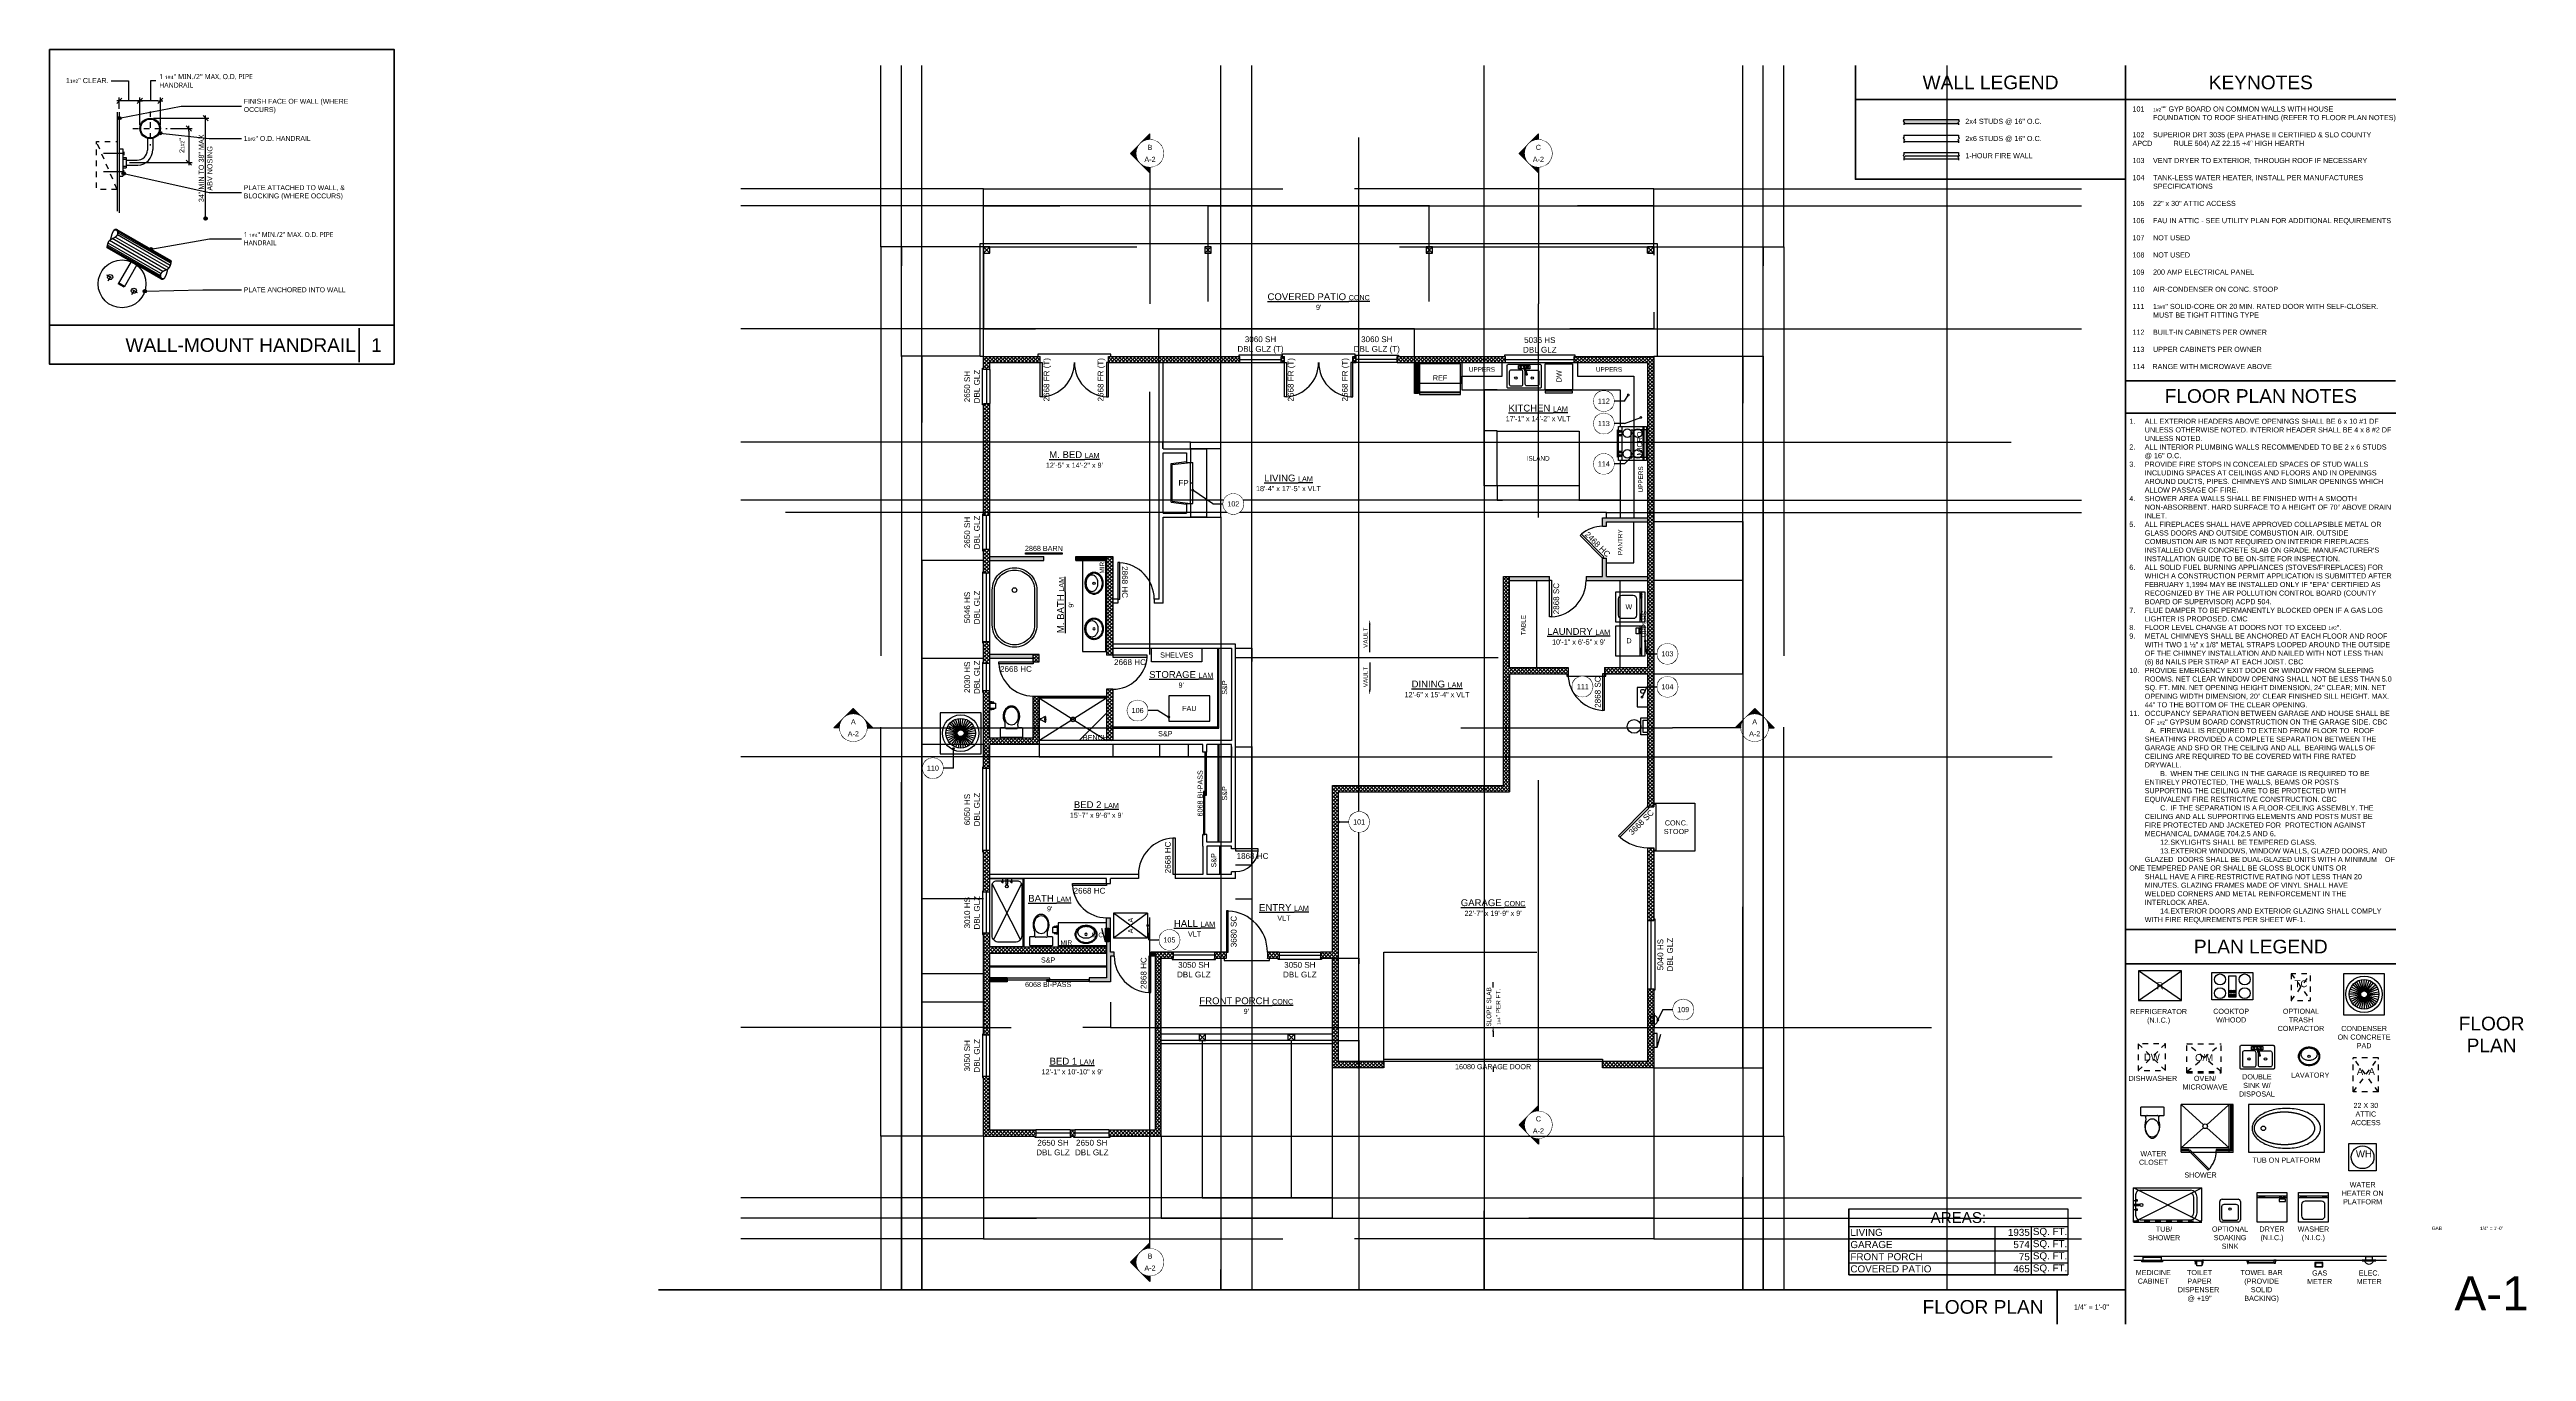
# Paper-space layout 'A-1' of a CAD drawing. Header units: inches. Extents: x -37.4 to 7.8, y -20.6 to 3.2.
# The model-space entities are those that its viewports show. They can reach past a viewport. Long polylines and large blocks are cut down to what shows.
import ezdxf

# ---------------------------------------------------------------- set-up
doc = ezdxf.new("R2010")
doc.units = ezdxf.units.IN
doc.header["$MEASUREMENT"] = 0
doc.header["$PDMODE"] = 1
doc.header["$PDSIZE"] = -2
for name, pattern in [('CENTER2', [0.027, 0.018, -0.003, 0.003, -0.003]), ('DASH_4', [0.004512, 0.003, -0.001512]), ('HIDDEN2', [0.0045, 0.003, -0.0015])]:
    doc.linetypes.add(name, pattern=pattern)
doc.layers.get('0').update_dxf_attribs({"lineweight": 25})
doc.layers.get('DEFPOINTS').update_dxf_attribs({"lineweight": 25})
for name, color, linetype, lineweight, true_color in [('1-CAB', 40, 'Continuous', 25, 0xffbf00), ('1-DIM', 22, 'Continuous', 25, 0xcc3300), ('1-DOOR', 9, 'Continuous', 25, 0xc0c0c0), ('1-FAU', 1, 'Continuous', 25, 0xff0000), ('1-FIX', 1, 'Continuous', 25, 0xff0000), ('1-FIX-F', 1, 'Continuous', 25, 0xff0000), ('1-MISC', 40, 'Continuous', 25, 0xffbf00), ('1-POCHE', 8, 'Continuous', 25, 0x808080), ('1-SOFFIT', 9, 'HIDDEN2', 25, 0xc0c0c0), ('1-WALL', 3, 'Continuous', 25, 0x00ff00), ('1-WIN', 9, 'Continuous', 25, 0xc0c0c0), ('A-DIM', 12, 'Continuous', 25, 0xcc0000), ('A-FINELINE', 1, 'Continuous', 25, 0xff0000), ('A-HEAVYLINE', 2, 'Continuous', 25, 0xffff00), ('A-LIGHTLINE', 8, 'Continuous', 25, 0x808080), ('A-MEDIUMLINE', 40, 'Continuous', 25, 0xffbf00), ('A-THINLINE', 12, 'Continuous', 25, 0xcc0000), ('Dim', 1, 'Continuous', 25, 0xff0000), ('Guides', 206, 'Continuous', 13, 0x660066)]:
    doc.layers.add(name, color=color, linetype=linetype, lineweight=lineweight, true_color=true_color)
for name, color, linetype, lineweight in [('1-RMNAME', 7, 'Continuous', 25), ('1-SECT', 7, 'Continuous', 25), ('1-TEXT', 7, 'Continuous', 25), ('A-TEXT', 7, 'Continuous', 25), ('BOR', 7, 'Continuous', 25), ('BOR-TEXT', 7, 'Continuous', 25), ('None', 7, 'Continuous', 5)]:
    doc.layers.add(name, color=color, linetype=linetype, lineweight=lineweight)
doc.styles.add('@Malgun Gothic Semilight', font='')
doc.styles.add('Arial', font='arial.ttf')
doc.styles.get('@Malgun Gothic Semilight').set_extended_font_data('@Malgun Gothic Semilight')
doc.dimstyles.new('ANNOT', dxfattribs={"dimtxt": 0.083333, "dimasz": 0.18, "dimexe": 5e-05, "dimexo": 3.125e-05, "dimgap": 4.5e-05, "dimtad": 1, "dimdec": 3, "dimdsep": 46, "dimlunit": 4, "dimtxsty": 'Arial', "dimblk": 'VW_SLASH', "dimblk1": 'VW_SLASH', "dimblk2": 'VW_SLASH', "dimcen": 0, "dimdle": 5e-05, "dimazin": 0, "dimtfac": 1, "dimtdec": 3, "dimtix": 1, "dimtmove": 0, "dimatfit": 0, "dimldrblk": 'VW_SLASH', "dimfxl": 1, "dimfrac": 2, "dimtolj": 1, "dimarcsym": 0})
pattern_1 = [(45, (0, 0), (-0.00552427, 0.00552427), [])]

# ---------------------------------------------------------------- blocks, each defined once
blk = doc.blocks.new('SHTTXT-2436')
at = {"layer": 'Guides'}
blk.add_point((0, 0), dxfattribs=at)
blk = doc.blocks.new('TICK')
at = {"color": 7, "lineweight": 5}
blk.add_line((-1, -1), (1, 1), dxfattribs=at)
blk.add_line((-1, 0), (1, 0))
blk = doc.blocks.new('Worksheet Data')
at = {"layer": 'BOR-TEXT'}
for p, q in [((-4.541, -17.993), (-0.541, -17.993)), ((-4.541, -17.993), (-4.541, -18.312)), ((-0.541, -17.993), (-0.541, -18.312)), ((-4.541, -18.312), (-4.541, -18.534)), ((-4.541, -18.534), (-1.875, -18.534)), ((-4.541, -18.534), (-4.541, -18.757)), ((-1.875, -18.312), (-1.875, -18.534)), ((-1.875, -18.534), (-1.208, -18.534)), ((-1.875, -18.534), (-1.875, -18.757)), ((-1.208, -18.312), (-1.208, -18.534)), ((-1.208, -18.534), (-0.541, -18.534)), ((-1.208, -18.534), (-1.208, -18.757)), ((-0.541, -18.312), (-0.541, -18.534)), ((-0.541, -18.534), (-0.541, -18.757)), ((-4.541, -18.757), (-1.875, -18.757)), ((-4.541, -18.757), (-4.541, -18.979)), ((-4.541, -18.979), (-1.875, -18.979)), ((-4.541, -18.979), (-4.541, -19.201)), ((-1.875, -18.757), (-1.208, -18.757)), ((-1.875, -18.757), (-1.875, -18.979)), ((-1.875, -18.979), (-1.208, -18.979)), ((-1.875, -18.979), (-1.875, -19.201)), ((-1.208, -18.757), (-0.541, -18.757)), ((-1.208, -18.757), (-1.208, -18.979)), ((-1.208, -18.979), (-0.541, -18.979)), ((-1.208, -18.979), (-1.208, -19.201)), ((-0.541, -18.757), (-0.541, -18.979)), ((-0.541, -18.979), (-0.541, -19.201)), ((-4.541, -19.201), (-1.875, -19.201)), ((-1.875, -19.201), (-1.208, -19.201)), ((-1.208, -19.201), (-0.541, -19.201))]:
    blk.add_line(p, q, dxfattribs=at)
at = {"layer": 'BOR-TEXT', "color": 7, "linetype": 'Continuous', "lineweight": 25}
for p, q in [((-4.541, -18.312), (-0.541, -18.312)), ((-4.541, -18.312), (-1.875, -18.312)), ((-1.875, -18.312), (-1.208, -18.312)), ((-1.208, -18.312), (-0.541, -18.312))]:
    blk.add_line(p, q, dxfattribs=at)
at = {"layer": 'BOR-TEXT', "flags": 128}
blk.add_lwpolyline([(-4.541, -17.993), (-0.541, -17.993), (-0.541, -19.201), (-4.541, -19.201)], close=True, dxfattribs=at)
at = {"layer": 'None', "color": 7, "transparency": 33554687, "line_spacing_factor": 0.970891, "style": 'Arial'}
for s, insert, char_height, width, attachment_point in [('AREAS:', (-2.541, -18.153), 0.1982, 3.94488, 5), ('LIVING', (-4.514, -18.423), 0.1288, 2.61155, 4), ('1935', (-1.236, -18.423), 0.1288, 0.61155, 6), ('SQ. FT.', (-1.18, -18.423), 0.1288, 0.61155, 4), ('GARAGE', (-4.514, -18.646), 0.1288, 2.61155, 4), ('FRONT PORCH', (-4.514, -18.868), 0.12883, 2.61155, 4), ('574', (-1.236, -18.646), 0.1288, 0.61155, 6), ('75', (-1.236, -18.868), 0.1288, 0.61155, 6), ('SQ. FT.', (-1.18, -18.646), 0.1288, 0.61155, 4), ('SQ. FT.', (-1.18, -18.868), 0.1288, 0.61155, 4), ('SQ. FT.', (-1.18, -19.09), 0.1288, 0.61155, 4), ('COVERED PATIO', (-4.514, -19.09), 0.12883, 2.61155, 4), ('465', (-1.236, -19.09), 0.1288, 0.61155, 6)]:
    blk.add_mtext(s, dxfattribs=dict(at, insert=insert, char_height=char_height, width=width, attachment_point=attachment_point))
blk = doc.blocks.new('VW_SLASH')
at = {"color": 0, "linetype": 'ByBlock', "lineweight": -2, "transparency": 16777216}
blk.add_line((0.0003, 0), (-1, 0), dxfattribs=at)
at = {"color": 0, "linetype": 'Continuous', "lineweight": 5, "transparency": 16777216, "flags": 128}
blk.add_lwpolyline([(0.0001, 0.0001), (-0.0001, -0.0001)], dxfattribs=at)
blk = doc.blocks.new('*D901')
at = {"layer": '1-DIM', "color": 0, "lineweight": -2}
for p, q in [((1836.5, -158.1), (1836.5, 201.9)), ((1905.5, -518.1), (1836.4, -518.1)), ((1836.5, -518.1), (1836.5, -828.8)), ((1836.5, -1202.1), (1836.5, -891.5)), ((1908.5, -1202.1), (1836.4, -1202.1)), ((1836.5, -1562.1), (1836.5, -1922.1))]:
    blk.add_line(p, q, dxfattribs=at)
at = {"layer": 'DEFPOINTS', "color": 0}
for p in [(1905.5, -518.1), (1836.5, -1202.1), (1908.5, -1202.1)]:
    blk.add_point(p, dxfattribs=at)
at = {"layer": '1-DIM', "color": 0, "lineweight": -2, "xscale": 360, "yscale": 360, "zscale": 360}
for p, rotation in [((1836.5, -518.1), 270), ((1836.5, -1202.1), 90)]:
    blk.add_blockref('VW_SLASH', p, dxfattribs=dict(at, rotation=rotation))
at = {"layer": '1-DIM', "color": 0, "insert": (1836.5, -860.1), "char_height": 0.0833, "attachment_point": 5, "rotation": 90, "style": 'Arial'}
blk.add_mtext("\\A1;57'", dxfattribs=at)
blk = doc.blocks.new('*D902')
at = {"layer": '1-DIM', "color": 0, "lineweight": -2}
for p, q in [((1836.5, 21.9), (1836.5, 381.9)), ((2124.5, -338.1), (1836.4, -338.1)), ((1836.5, -338.1), (1836.5, -396.8)), ((1836.5, -518.1), (1836.5, -459.5)), ((1905.5, -518.1), (1836.4, -518.1)), ((1836.5, -878.1), (1836.5, -1238.1))]:
    blk.add_line(p, q, dxfattribs=at)
at = {"layer": 'DEFPOINTS', "color": 0}
for p in [(2124.5, -338.1), (1836.5, -518.1), (1905.5, -518.1)]:
    blk.add_point(p, dxfattribs=at)
at = {"layer": '1-DIM', "color": 0, "lineweight": -2, "xscale": 360, "yscale": 360, "zscale": 360}
for p, rotation in [((1836.5, -338.1), 270), ((1836.5, -518.1), 90)]:
    blk.add_blockref('VW_SLASH', p, dxfattribs=dict(at, rotation=rotation))
at = {"layer": '1-DIM', "color": 0, "insert": (1836.5, -428.1), "char_height": 0.0833, "attachment_point": 5, "rotation": 90, "style": 'Arial'}
blk.add_mtext("\\A1;15'", dxfattribs=at)
blk = doc.blocks.new('*D909')
at = {"layer": '1-DIM', "color": 0, "lineweight": -2}
for p, q in [((1854.5, -158.1), (1854.5, 201.9)), ((1905.5, -518.1), (1854.4, -518.1)), ((1854.5, -518.1), (1854.5, -576.2)), ((1854.5, -697.1), (1854.5, -639.1)), ((1908.5, -697.1), (1854.4, -697.1)), ((1854.5, -1057.1), (1854.5, -1417.1))]:
    blk.add_line(p, q, dxfattribs=at)
at = {"layer": 'DEFPOINTS', "color": 0}
for p in [(1905.5, -518.1), (1854.5, -697.1), (1908.5, -697.1)]:
    blk.add_point(p, dxfattribs=at)
at = {"layer": '1-DIM', "color": 0, "lineweight": -2, "xscale": 360, "yscale": 360, "zscale": 360}
for p, rotation in [((1854.5, -518.1), 270), ((1854.5, -697.1), 90)]:
    blk.add_blockref('VW_SLASH', p, dxfattribs=dict(at, rotation=rotation))
at = {"layer": '1-DIM', "color": 0, "insert": (1854.5, -607.6), "char_height": 0.0833, "attachment_point": 5, "rotation": 90, "style": 'Arial'}
blk.add_mtext('\\A1;14\'-11"', dxfattribs=at)
blk = doc.blocks.new('*D918')
at = {"layer": '1-DIM', "color": 0, "lineweight": -2}
for p, q in [((2592.5, -158.1), (2592.5, 201.9)), ((2499.5, -518.1), (2592.6, -518.1)), ((2592.5, -518.1), (2592.5, -798.8)), ((2592.5, -1142.1), (2592.5, -861.5)), ((2496.5, -1142.1), (2592.6, -1142.1)), ((2592.5, -1502.1), (2592.5, -1862.1))]:
    blk.add_line(p, q, dxfattribs=at)
at = {"layer": 'DEFPOINTS', "color": 0}
for p in [(2499.5, -518.1), (2496.5, -1142.1), (2592.5, -1142.1)]:
    blk.add_point(p, dxfattribs=at)
at = {"layer": '1-DIM', "color": 0, "lineweight": -2, "xscale": 360, "yscale": 360, "zscale": 360}
for p, rotation in [((2592.5, -518.1), 270), ((2592.5, -1142.1), 90)]:
    blk.add_blockref('VW_SLASH', p, dxfattribs=dict(at, rotation=rotation))
at = {"layer": '1-DIM', "color": 0, "insert": (2592.5, -830.1), "char_height": 0.0833, "attachment_point": 5, "rotation": 90, "style": 'Arial'}
blk.add_mtext("\\A1;52'", dxfattribs=at)
blk = doc.blocks.new('*D919')
at = {"layer": '1-DIM', "color": 0, "lineweight": -2}
for p, q in [((2592.5, 21.9), (2592.5, 381.9)), ((2496.5, -338.1), (2592.6, -338.1)), ((2592.5, -338.1), (2592.5, -396.8)), ((2592.5, -518.1), (2592.5, -459.5)), ((2499.5, -518.1), (2592.6, -518.1)), ((2592.5, -878.1), (2592.5, -1238.1))]:
    blk.add_line(p, q, dxfattribs=at)
at = {"layer": 'DEFPOINTS', "color": 0}
for p in [(2496.5, -338.1), (2499.5, -518.1), (2592.5, -518.1)]:
    blk.add_point(p, dxfattribs=at)
at = {"layer": '1-DIM', "color": 0, "lineweight": -2, "xscale": 360, "yscale": 360, "zscale": 360}
for p, rotation in [((2592.5, -338.1), 270), ((2592.5, -518.1), 90)]:
    blk.add_blockref('VW_SLASH', p, dxfattribs=dict(at, rotation=rotation))
at = {"layer": '1-DIM', "color": 0, "insert": (2592.5, -428.1), "char_height": 0.0833, "attachment_point": 5, "rotation": 90, "style": 'Arial'}
blk.add_mtext("\\A1;15'", dxfattribs=at)
blk = doc.blocks.new('*D923')
at = {"layer": '1-DIM', "color": 0, "lineweight": -2}
for p, q in [((2574.5, -158.1), (2574.5, 201.9)), ((2499.5, -518.1), (2574.6, -518.1)), ((2574.5, -518.1), (2574.5, -559.3)), ((2574.5, -663.1), (2574.5, -622)), ((2496.5, -663.1), (2574.6, -663.1)), ((2574.5, -1023.1), (2574.5, -1383.1))]:
    blk.add_line(p, q, dxfattribs=at)
at = {"layer": 'DEFPOINTS', "color": 0}
for p in [(2499.5, -518.1), (2496.5, -663.1), (2574.5, -663.1)]:
    blk.add_point(p, dxfattribs=at)
at = {"layer": '1-DIM', "color": 0, "lineweight": -2, "xscale": 360, "yscale": 360, "zscale": 360}
for p, rotation in [((2574.5, -518.1), 270), ((2574.5, -663.1), 90)]:
    blk.add_blockref('VW_SLASH', p, dxfattribs=dict(at, rotation=rotation))
at = {"layer": '1-DIM', "color": 0, "insert": (2574.5, -590.6), "char_height": 0.0833, "attachment_point": 5, "rotation": 90, "style": 'Arial'}
blk.add_mtext('\\A1;12\'-1"', dxfattribs=at)
blk = doc.blocks.new('*D936')
at = {"layer": '1-DIM', "color": 0, "lineweight": -2}
for p, q in [((2116.7, -239.1), (2116.7, 120.9)), ((2090, -599.1), (2116.8, -599.1)), ((2116.7, -659.1), (2116.7, -599.1)), ((2090, -659.1), (2116.8, -659.1)), ((2116.7, -1019.1), (2116.7, -1379.1))]:
    blk.add_line(p, q, dxfattribs=at)
at = {"layer": 'DEFPOINTS', "color": 0}
for p in [(2090, -599.1), (2116.7, -599.1), (2090, -659.1)]:
    blk.add_point(p, dxfattribs=at)
at = {"layer": '1-DIM', "color": 0, "lineweight": -2, "xscale": 360, "yscale": 360, "zscale": 360}
for p, rotation in [((2116.7, -599.1), 270), ((2116.7, -659.1), 90)]:
    blk.add_blockref('VW_SLASH', p, dxfattribs=dict(at, rotation=rotation))
at = {"layer": '1-DIM', "color": 0, "insert": (2116.7, -629.1), "char_height": 0.0833, "attachment_point": 5, "rotation": 90, "style": 'Arial'}
blk.add_mtext("\\A1;5'", dxfattribs=at)
blk = doc.blocks.new('*D939')
at = {"layer": '1-DIM', "color": 0, "lineweight": -2}
for p, q in [((2347.6, -187.6), (2347.6, 172.4)), ((2359, -547.6), (2347.5, -547.6)), ((2347.6, -547.6), (2347.6, -583.6)), ((2359, -583.6), (2347.5, -583.6)), ((2347.6, -943.6), (2347.6, -1303.6))]:
    blk.add_line(p, q, dxfattribs=at)
at = {"layer": 'DEFPOINTS', "color": 0}
for p in [(2359, -547.6), (2347.6, -583.6), (2359, -583.6)]:
    blk.add_point(p, dxfattribs=at)
at = {"layer": '1-DIM', "color": 0, "lineweight": -2, "xscale": 360, "yscale": 360, "zscale": 360}
for p, rotation in [((2347.6, -547.6), 270), ((2347.6, -583.6), 90)]:
    blk.add_blockref('VW_SLASH', p, dxfattribs=dict(at, rotation=rotation))
at = {"layer": '1-DIM', "color": 0, "insert": (2347.6, -565.6), "char_height": 0.0833, "attachment_point": 5, "rotation": 90, "style": 'Arial'}
blk.add_mtext("\\A1;3'", dxfattribs=at)
blk = doc.blocks.new('*D940')
at = {"layer": '1-DIM', "color": 0, "lineweight": -2}
for p, q in [((2347.6, -223.6), (2347.6, 136.4)), ((2359, -583.6), (2347.5, -583.6)), ((2347.6, -631.6), (2347.6, -583.6)), ((2359, -631.6), (2347.5, -631.6)), ((2347.6, -991.6), (2347.6, -1351.6))]:
    blk.add_line(p, q, dxfattribs=at)
at = {"layer": 'DEFPOINTS', "color": 0}
for p in [(2347.6, -583.6), (2359, -583.6), (2359, -631.6)]:
    blk.add_point(p, dxfattribs=at)
at = {"layer": '1-DIM', "color": 0, "lineweight": -2, "xscale": 360, "yscale": 360, "zscale": 360}
for p, rotation in [((2347.6, -583.6), 270), ((2347.6, -631.6), 90)]:
    blk.add_blockref('VW_SLASH', p, dxfattribs=dict(at, rotation=rotation))
at = {"layer": '1-DIM', "color": 0, "insert": (2347.6, -607.6), "char_height": 0.0833, "attachment_point": 5, "rotation": 90, "style": 'Arial'}
blk.add_mtext("\\A1;4'", dxfattribs=at)
blk = doc.blocks.new('*D964')
at = {"layer": '1-DIM', "color": 0, "lineweight": -2}
for p, q in [((1854.5, -80.1), (1854.5, 279.9)), ((1908.5, -440.1), (1854.4, -440.1)), ((1854.5, -440.1), (1854.5, -447.8)), ((1905.5, -518.1), (1854.4, -518.1)), ((1854.5, -518.1), (1854.5, -510.5)), ((1854.5, -878.1), (1854.5, -1238.1))]:
    blk.add_line(p, q, dxfattribs=at)
at = {"layer": 'DEFPOINTS', "color": 0}
for p in [(1908.5, -440.1), (1854.5, -518.1), (1905.5, -518.1)]:
    blk.add_point(p, dxfattribs=at)
at = {"layer": '1-DIM', "color": 0, "lineweight": -2, "xscale": 360, "yscale": 360, "zscale": 360}
for p, rotation in [((1854.5, -440.1), 270), ((1854.5, -518.1), 90)]:
    blk.add_blockref('VW_SLASH', p, dxfattribs=dict(at, rotation=rotation))
at = {"layer": '1-DIM', "color": 0, "insert": (1854.5, -479.1), "char_height": 0.0833, "attachment_point": 5, "rotation": 90, "style": 'Arial'}
blk.add_mtext('\\A1;6\'-6"', dxfattribs=at)
blk = doc.blocks.new('*D965')
at = {"layer": '1-DIM', "color": 0, "lineweight": -2}
for p, q in [((1854.5, 21.9), (1854.5, 381.9)), ((2124.5, -338.1), (1854.4, -338.1)), ((1854.5, -338.1), (1854.5, -357.8)), ((1854.5, -440.1), (1854.5, -420.5)), ((1908.5, -440.1), (1854.4, -440.1)), ((1854.5, -800.1), (1854.5, -1160.1))]:
    blk.add_line(p, q, dxfattribs=at)
at = {"layer": 'DEFPOINTS', "color": 0}
for p in [(2124.5, -338.1), (1854.5, -440.1), (1908.5, -440.1)]:
    blk.add_point(p, dxfattribs=at)
at = {"layer": '1-DIM', "color": 0, "lineweight": -2, "xscale": 360, "yscale": 360, "zscale": 360}
for p, rotation in [((1854.5, -338.1), 270), ((1854.5, -440.1), 90)]:
    blk.add_blockref('VW_SLASH', p, dxfattribs=dict(at, rotation=rotation))
at = {"layer": '1-DIM', "color": 0, "insert": (1854.5, -389.1), "char_height": 0.0833, "attachment_point": 5, "rotation": 90, "style": 'Arial'}
blk.add_mtext('\\A1;8\'-6"', dxfattribs=at)
blk = doc.blocks.new('Group-558')
for p, q in [((691.8, 1747.9), (692.5, 1747.6)), ((693.2, 1747.4), (702.3, 1747.4)), ((703, 1747.6), (703.7, 1747.9))]:
    blk.add_line(p, q)
at = {"flags": 128}
blk.add_lwpolyline([(691.8, 1747.9), (688.3, 1747.9, 0.414214), (687.8, 1747.4), (687.8, 1740.4, 0.414214), (688.3, 1739.9), (707.3, 1739.9, 0.414214), (707.8, 1740.4), (707.8, 1747.4, 0.414214), (707.3, 1747.9), (703.7, 1747.9)], format="xyb", dxfattribs=at)
for centre, radius, start, end in [((684.1, 1750.7), 8.26, 339.6902, 20.3098), ((693.2, 1748.4), 1, 225, 270), ((702.3, 1748.4), 1, 270, 315), ((711.4, 1750.7), 8.26, 159.6902, 200.3098)]:
    blk.add_arc(centre, radius, start, end)
blk.add_ellipse((697.8, 1758.4), major_axis=(0, -8), ratio=0.75)
blk.add_open_spline([(691.8, 1753.6), (691.4, 1754.4), (690.5, 1757.6), (691.4, 1762.9), (694.4, 1766.6), (697, 1767.4), (698.5, 1767.4), (701.1, 1766.6), (704.1, 1762.9), (705, 1757.6), (704.1, 1754.4), (703.7, 1753.6)], degree=2)
blk = doc.blocks.new('SHWR_HEAD')
for p, q in [((-5.2, 2.5), (-1.2, 0.5)), ((-1.2, 0.5), (-0.2, 0.5)), ((-5.2, -2.5), (-1.2, -0.5)), ((-1.2, -0.5), (-0.2, -0.5))]:
    blk.add_line(p, q)
for centre in [(-1.7, 0), (-0.7, 0)]:
    blk.add_arc(centre, 0.691, 313.6547, 46.3453)
at = {"transparency": 33554687}
blk.add_rational_spline([(-5.2, -2.5), (-6.4, -2.5), (-6.4, 2.5), (-5.2, 2.5), (-4, 2.5), (-4, -2.5), (-5.2, -2.5)], [1, 0.333333333333, 0.333333333333, 1, 0.333333333333, 0.333333333333, 1], degree=3, knots=[0, 0, 0, 0, 0.5, 0.5, 0.5, 1, 1, 1, 1], dxfattribs=at)
blk = doc.blocks.new('Group-559')
for p, q in [((722.3, 1774.9), (781.3, 1774.9)), ((781.3, 1773.9), (722.3, 1773.9)), ((722.3, 1773.9), (781.3, 1736.9)), ((781.3, 1773.9), (722.3, 1736.9))]:
    blk.add_line(p, q)
at = {"flags": 128}
blk.add_lwpolyline([(722.3, 1736.9), (722.3, 1775.9), (781.3, 1775.9), (781.3, 1736.9)], close=True, dxfattribs=at)
blk.add_circle((751.8, 1755.4), 2)
at = {"rotation": 180}
blk.add_blockref('SHWR_HEAD', (722.3, 1755.4, -1), dxfattribs=at)
blk = doc.blocks.new('Group-560')
at = {"flags": 128}
blk.add_lwpolyline([(716.8, 1805.9), (716.8, 1804.1), (686.8, 1804.1), (686.8, 1805.9), (716.8, 1805.9)], dxfattribs=at)
at = {"color": 1, "linetype": 'Continuous', "true_color": 0xff0000}
blk.add_arc((716.8, 1806), 30.1, 183.5311, 269.9105, dxfattribs=at)
blk = doc.blocks.new('SINK_BATH_1')
at = {"flags": 128}
for points in [[(0, -18, 0.084101), (3.7, -17.4, 0.091322), (6.7, -15.7, 0.103814), (8.8, -13, 0.114782), (9.5, -10, 0.114782), (8.8, -7, 0.103814), (6.7, -4.3, 0.091322), (3.7, -2.6, 0.084101), (0, -2), (0, -2), (0, -2, 0.084101), (-3.7, -2.6, 0.091322), (-6.7, -4.3, 0.103814), (-8.8, -7, 0.114782), (-9.5, -10, 0.114782), (-8.8, -13, 0.103814), (-6.7, -15.7, 0.091322), (-3.7, -17.4, 0.084101)], [(0, -17.3), (0, -17.3, 0.084101), (3.5, -16.7, 0.091322), (6.2, -15.1, 0.103814), (8.1, -12.7, 0.114782), (8.8, -10, 0.114782), (8.1, -7.3, 0.103814), (6.2, -4.9, 0.091322), (3.5, -3.3, 0.084101), (0, -2.8), (0, -2.8, 0.084101), (-3.5, -3.3, 0.091322), (-6.2, -4.9, 0.103814), (-8.1, -7.3, 0.114782), (-8.8, -10, 0.114782), (-8.1, -12.7, 0.103814), (-6.2, -15.1, 0.091322), (-3.5, -16.7, 0.084101), (0, -17.3)], [(0, -13.4, 0.073018), (2.9, -13, 0.084057), (5.1, -11.9, 0.106512), (6.7, -10.1, 0.130573), (7.2, -8.2, 0.130573), (6.7, -6.3, 0.106512), (5.1, -4.5, 0.084057), (2.9, -3.4, 0.073018), (0, -2.9), (0, -2.9, 0.073018), (-2.9, -3.4, 0.084057), (-5.1, -4.5, 0.106512), (-6.7, -6.3, 0.130573), (-7.2, -8.2, 0.130573), (-6.7, -10.1, 0.106512), (-5.1, -11.9, 0.084057), (-2.9, -13, 0.073018)]]:
    blk.add_lwpolyline(points, format="xyb", close=True, dxfattribs=at)
blk.add_circle((0, -10), 1)
blk = doc.blocks.new('tp')
for p, q in [((3.5, 3.25), (0, 3.75)), ((0, 3.75), (0, 2.75)), ((0, 2.75), (3.5, 2.75)), ((2.25, 2.75), (3.25, 2.75)), ((3.25, 2.75), (2.25, 2.75)), ((2.25, 2.25), (2.25, 2.75)), ((3.25, 2.75), (3.25, 2.25)), ((3.5, 2.75), (3.5, 3.25)), ((0, -3.75), (0, -2.75)), ((0, -2.75), (3.5, -2.75)), ((3.5, -3.25), (0, -3.75)), ((2.25, -2.75), (2.25, -2.25)), ((3.25, -2.75), (2.25, -2.75)), ((3.25, -2.25), (3.25, -2.75)), ((3.5, -2.75), (3.5, -3.25))]:
    blk.add_line(p, q)
at = {"flags": 128}
blk.add_lwpolyline([(0.5, -2.25), (0.5, 2.25), (5, 2.25), (5, -2.25)], close=True, dxfattribs=at)
blk = doc.blocks.new('Group-561')
at = {"flags": 128}
blk.add_lwpolyline([(820, 1547.9), (818.3, 1547.9), (818.3, 1515.9), (820, 1515.9), (820, 1547.9)], dxfattribs=at)
at = {"color": 1, "linetype": 'Continuous', "true_color": 0xff0000}
blk.add_arc((820.1, 1547.9), 32.1, 180.0778, 266.7016, dxfattribs=at)
blk = doc.blocks.new('Group-562')
at = {"layer": '1-DOOR', "flags": 128}
blk.add_lwpolyline([(1024.3, 1457.4), (1216.3, 1457.4), (1216.3, 1455.4), (1024.3, 1455.4)], close=True, dxfattribs=at)
at = {"layer": '1-SOFFIT', "flags": 128}
blk.add_lwpolyline([(1024.3, 1455.4), (1024.3, 1551.4), (1216.3, 1551.4), (1216.3, 1455.4)], dxfattribs=at)
at = {"layer": '1-WALL', "transparency": 33554664}
for p, q in [((1024.3, 1455.4), (1024.3, 1449.9)), ((1216.3, 1449.9), (1216.3, 1455.4))]:
    blk.add_line(p, q, dxfattribs=at)
at = {"layer": 'DEFPOINTS'}
blk.add_line((1120.3, 1450.9), (1120.3, 1446.4), dxfattribs=at)
blk = doc.blocks.new('Group-563')
at = {"flags": 128}
blk.add_lwpolyline([(1255.8, 1678.9), (1257, 1677.6), (1231.5, 1652.2), (1230.3, 1653.4), (1255.8, 1678.9)], dxfattribs=at)
at = {"color": 1, "linetype": 'Continuous', "true_color": 0xff0000}
blk.add_arc((1255.9, 1679.3), 36.4, 228.121, 269.8372, dxfattribs=at)
blk = doc.blocks.new('Group-564')
at = {"flags": 128}
blk.add_lwpolyline([(1218, 1795.4), (1216.3, 1795.4), (1216.3, 1763.4), (1218, 1763.4), (1218, 1795.4)], dxfattribs=at)
at = {"color": 1, "linetype": 'Continuous', "true_color": 0xff0000}
blk.add_arc((1218.1, 1795.4), 32.1, 180.0778, 266.7016, dxfattribs=at)
blk = doc.blocks.new('WASH_DRY_SIDE')
for p, q in [((-28, -5), (-2, -5)), ((-28, -6.5), (-2, -6.5)), ((-8.1875, -5.6875), (-8.1875, -5.8125)), ((-7.9375, -5.8125), (-7.9375, -5.75)), ((-7.9375, -5.75), (-7.0625, -5.75)), ((-7.0625, -5.75), (-7.0625, -5.8125)), ((-6.8125, -5.6875), (-6.8125, -5.8125)), ((-4.9375, -5.6875), (-4.9375, -5.8125)), ((-4.6875, -5.75), (-3.8125, -5.75)), ((-4.6875, -5.8125), (-4.6875, -5.75)), ((-3.8125, -5.75), (-3.8125, -5.8125)), ((-3.5625, -5.6875), (-3.5625, -5.8125)), ((2, -5), (28, -5)), ((2, -6.5), (28, -6.5)), ((23.0625, -5.6875), (23.0625, -5.8125)), ((23.3125, -5.75), (24.1875, -5.75)), ((23.3125, -5.8125), (23.3125, -5.75)), ((24.1875, -5.75), (24.1875, -5.8125)), ((24.4375, -5.6875), (24.4375, -5.8125)), ((25.0625, -5.6875), (25.0625, -5.8125)), ((25.3125, -5.8125), (25.3125, -5.75)), ((25.3125, -5.75), (26.1875, -5.75)), ((26.1875, -5.75), (26.1875, -5.8125)), ((26.4375, -5.6875), (26.4375, -5.8125))]:
    blk.add_line(p, q)
at = {"flags": 128}
for points in [[(-28, -2), (-2, -2), (-2, -28), (-28, -28)], [(-26, -5.1875), (-21.4375, -5.1875), (-21.4375, -6.3125), (-26, -6.3125)], [(-3.25, -7.75), (-8.5625, -7.75), (-8.5625, -10.0625), (-3.25, -10.0625)], [(-7.9375, -5.8125), (-7.0625, -5.8125), (-7.0625, -5.9375), (-7.9375, -5.9375)], [(-4.6875, -5.8125), (-3.8125, -5.8125), (-3.8125, -5.9375), (-4.6875, -5.9375)], [(2, -2), (28, -2), (28, -28), (2, -28)], [(4, -5.1875), (8.5625, -5.1875), (8.5625, -6.3125), (4, -6.3125)], [(23.3125, -5.8125), (24.1875, -5.8125), (24.1875, -5.9375), (23.3125, -5.9375)], [(25.3125, -5.8125), (26.1875, -5.8125), (26.1875, -5.9375), (25.3125, -5.9375)]]:
    blk.add_lwpolyline(points, close=True, dxfattribs=at)
blk.add_lwpolyline([(22.1875, -9.625), (7.6875, -9.625, 0.414213562), (4.6875, -12.625), (4.6875, -22.5, 0.414213562), (7.6875, -25.5), (22.1875, -25.5, 0.414213562), (25.1875, -22.5), (25.1875, -12.625, 0.414213562)], format="xyb", close=True, dxfattribs=at)
for centre in [(-7.5, -5.8125), (-4.25, -5.8125), (23.75, -5.8125), (25.75, -5.8125)]:
    blk.add_ellipse(centre, major_axis=(0.6875, 0), ratio=0.727272727)
for points in [[(-6.8125, -5.6875), (-6.8125, -5.5625), (-7.5, -5), (-8.1875, -5.5625), (-8.1875, -5.6875)], [(-3.5625, -5.6875), (-3.5625, -5.5625), (-4.25, -5), (-4.9375, -5.5625), (-4.9375, -5.6875)], [(24.4375, -5.6875), (24.4375, -5.5625), (23.75, -5), (23.0625, -5.5625), (23.0625, -5.6875)], [(26.4375, -5.6875), (26.4375, -5.5625), (25.75, -5), (25.0625, -5.5625), (25.0625, -5.6875)]]:
    blk.add_open_spline(points, degree=2)
blk = doc.blocks.new('Group-565')
at = {"flags": 128}
blk.add_lwpolyline([(1216.3, 1896.8), (1217.5, 1898), (1197.7, 1917.8), (1196.5, 1916.6), (1216.3, 1896.8)], dxfattribs=at)
at = {"color": 1, "linetype": 'Continuous', "true_color": 0xff0000}
blk.add_arc((1216.4, 1896.2), 28.6, 90.2784, 130.8498, dxfattribs=at)
blk = doc.blocks.new('Group-566')
for p, q in [((1230.3, 1982.4), (1230.3, 2012.4)), ((1230.3, 2012.4), (1254.8, 2012.4)), ((1233.3, 2012.4), (1233.3, 1982.4)), ((1252, 1982.4), (1252, 2012.4)), ((1252.8, 1982.4), (1252.8, 2012.4)), ((1254.8, 2012.4), (1254.8, 1982.4)), ((1254.8, 1982.4), (1230.3, 1982.4))]:
    blk.add_line(p, q)
at = {"flags": 128}
blk.add_lwpolyline([(1230.3, 1985.4), (1229.3, 1985.4), (1229.3, 2009.4), (1230.3, 2009.4)], dxfattribs=at)
for points in [[(1231, 2008.3), (1231, 2007.8), (1232.5, 2007.8), (1232.5, 2008.3)], [(1231, 2004.9), (1231, 2004.4), (1232.5, 2004.4), (1232.5, 2004.9)], [(1231, 1989.8), (1231, 1990.3), (1232.5, 1990.3), (1232.5, 1989.8)], [(1231, 1986.4), (1231, 1986.9), (1232.5, 1986.9), (1232.5, 1986.4)]]:
    blk.add_lwpolyline(points, close=True, dxfattribs=at)
for centre, radius in [((1231.8, 2008), 1), ((1231.8, 2004.7), 1), ((1238, 2006.4), 3.75), ((1247.3, 2006.4), 3.75), ((1231.8, 1990), 1), ((1231.8, 1986.7), 1), ((1238, 1988.4), 3.75), ((1247.3, 1988.4), 3.75)]:
    blk.add_circle(centre, radius)
at = {"layer": 'DEFPOINTS', "color": 1, "true_color": 0xff0000}
for p, q in [((1255.8, 2013.4), (1255.8, 2013.4)), ((1255.8, 1981.4), (1255.8, 1981.4))]:
    blk.add_line(p, q, dxfattribs=at)
blk = doc.blocks.new('SINK_KITCHEN')
at = {"flags": 128}
for points in [[(-14, 22.5), (14, 22.5, -0.414214), (15, 21.5), (15, 2.5, -0.414214), (14, 1.5), (-14, 1.5, -0.414214), (-15, 2.5), (-15, 21.5, -0.414214)], [(-11.5, 3.5), (-2.5, 3.5, 0.414214), (-1, 5), (-1, 16, 0.414214), (-2.5, 17.5), (-11.5, 17.5, 0.414214), (-13, 16), (-13, 5, 0.414214)], [(0, 20.6), (0, 20.6, -0.414214), (0.6, 20.3), (2.6, 13.6, -0.414214), (2.3, 12.9, -0.414214), (1.7, 13.3), (-0.3, 20, -0.414214)]]:
    blk.add_lwpolyline(points, format="xyb", close=True, dxfattribs=at)
blk.add_lwpolyline([(0.1, 18.6), (-5, 18.6), (-5, 21.6), (5, 21.6), (5, 18.6), (1.1, 18.6)], dxfattribs=at)
blk.add_lwpolyline([(1.5, 17.2, -0.174158), (2.5, 17.5), (11.5, 17.5, -0.414214), (13, 16), (13, 5, -0.414214), (11.5, 3.5), (2.5, 3.5, -0.414214), (1, 5), (1, 15.5)], format="xyb", dxfattribs=at)
for centre, radius in [((-7.2, 10.5), 1.12), ((-3, 20.1), 0.75), ((3, 20.1), 0.75), ((7.2, 10.5), 1.12)]:
    blk.add_circle(centre, radius)
blk = doc.blocks.new('DISHWASHER')
at = {"linetype": 'HIDDEN2'}
for p, q in [((-12, -0.5), (-12, 22.5)), ((-12, 22.5), (12, 22.5)), ((12, 22.5), (12, -0.5)), ((12, -0.5), (-12, -0.5))]:
    blk.add_line(p, q, dxfattribs=at)
for p, q in [((12, -1.5), (-12, -1.5)), ((-12, -1.5), (-12, -3)), ((-12, -3), (12, -3)), ((12, -3), (12, -1.5))]:
    blk.add_line(p, q)
blk = doc.blocks.new('Group-567')
at = {"color": 7, "linetype": 'Continuous'}
for p, q in [((1131.3, 2071.1), (1191.3, 2071.1)), ((1131.3, 2068.4), (1191.3, 2068.4))]:
    blk.add_line(p, q, dxfattribs=at)
at = {"color": 7, "linetype": 'Continuous', "flags": 128}
blk.add_lwpolyline([(1192.3, 2073.9), (1192.3, 2074.9), (1130.3, 2074.9), (1130.3, 2073.9)], dxfattribs=at)
at = {"layer": 'DEFPOINTS'}
blk.add_line((1191.3, 2073.9), (1191.3, 2073.9), dxfattribs=at)
blk = doc.blocks.new('Refer')
for p, q in [((-17.5, -25.75), (-17.5, -26.5)), ((17.5, -25.75), (17.5, -26.5))]:
    blk.add_line(p, q)
at = {"flags": 128}
for points in [[(-18, -1), (18, -1), (18, -25.75), (-18, -25.75)], [(-18, -26.5), (18, -26.5), (18, -28), (-18, -28)]]:
    blk.add_lwpolyline(points, close=True, dxfattribs=at)
blk = doc.blocks.new('Group-568')
at = {"color": 7, "linetype": 'Continuous'}
for p, q in [((1255.8, 1579.1), (1255.8, 1519.1)), ((1258.5, 1579.1), (1258.5, 1519.1))]:
    blk.add_line(p, q, dxfattribs=at)
at = {"color": 7, "linetype": 'Continuous', "flags": 128}
blk.add_lwpolyline([(1261.3, 1518.1), (1262.3, 1518.1), (1262.3, 1580.1), (1261.3, 1580.1)], dxfattribs=at)
at = {"layer": 'DEFPOINTS'}
blk.add_line((1261.3, 1519.1), (1261.3, 1519.1), dxfattribs=at)
blk = doc.blocks.new('WH_TANKLESS_DY')
at = {"flags": 128}
blk.add_lwpolyline([(0, 0), (9, 0), (9, 16.8), (0, 16.8)], dxfattribs=at)
blk.add_circle((4.2, 3.4), 1.8)
blk = doc.blocks.new('Group-569')
at = {"flags": 128}
for points in [[(1255.8, 1741.8), (1249.9, 1741.8), (1249.9, 1756.8), (1255.8, 1756.8)], [(1255.8, 1743.8), (1251.9, 1743.8), (1251.9, 1754.8), (1255.8, 1754.8)]]:
    blk.add_lwpolyline(points, dxfattribs=at)
blk.add_circle((1243.9, 1749.3), 6)
blk = doc.blocks.new('Group-570')
at = {"flags": 128}
blk.add_lwpolyline([(886.3, 1551.4), (888, 1551.4), (888, 1587.4), (886.3, 1587.4), (886.3, 1551.4)], dxfattribs=at)
at = {"color": 1, "linetype": 'Continuous', "true_color": 0xff0000}
blk.add_arc((886.2, 1551.3), 36.1, 0.0608, 87.0852, dxfattribs=at)
blk = doc.blocks.new('Group-571')
at = {"color": 1, "linetype": 'Continuous', "true_color": 0xff0000}
for p, q in [((946, 1479.4), (940.5, 1473.9)), ((946, 1473.9), (940.5, 1479.4))]:
    blk.add_line(p, q, dxfattribs=at)
at = {"color": 7, "linetype": 'Continuous', "flags": 128}
blk.add_lwpolyline([(946, 1473.9), (940.5, 1473.9), (940.5, 1479.4), (946, 1479.4)], close=True, dxfattribs=at)
blk = doc.blocks.new('Group-572')
at = {"color": 1, "linetype": 'Continuous', "true_color": 0xff0000}
for p, q in [((862.5, 1479.4), (868, 1473.9)), ((862.5, 1473.9), (868, 1479.4))]:
    blk.add_line(p, q, dxfattribs=at)
at = {"color": 7, "linetype": 'Continuous', "flags": 128}
blk.add_lwpolyline([(862.5, 1473.9), (868, 1473.9), (868, 1479.4), (862.5, 1479.4)], close=True, dxfattribs=at)
blk = doc.blocks.new('Group-573')
at = {"color": 7, "linetype": 'Continuous'}
for p, q in [((932.8, 1551.4), (968.8, 1551.4)), ((932.8, 1548.6), (968.8, 1548.6))]:
    blk.add_line(p, q, dxfattribs=at)
at = {"color": 7, "linetype": 'Continuous', "flags": 128}
blk.add_lwpolyline([(969.8, 1545.9), (969.8, 1544.9), (931.8, 1544.9), (931.8, 1545.9)], dxfattribs=at)
at = {"layer": 'DEFPOINTS'}
blk.add_line((968.8, 1545.9), (968.8, 1545.9), dxfattribs=at)
blk = doc.blocks.new('Group-574')
at = {"color": 7, "linetype": 'Continuous'}
for p, q in [((875.8, 1551.4), (839.8, 1551.4)), ((875.8, 1548.6), (839.8, 1548.6))]:
    blk.add_line(p, q, dxfattribs=at)
at = {"color": 7, "linetype": 'Continuous', "flags": 128}
blk.add_lwpolyline([(838.8, 1545.9), (838.8, 1544.9), (876.8, 1544.9), (876.8, 1545.9)], dxfattribs=at)
at = {"layer": 'DEFPOINTS'}
blk.add_line((839.8, 1545.9), (839.8, 1545.9), dxfattribs=at)
blk = doc.blocks.new('Group-575')
blk.add_line((728.5, 1527.1), (731.5, 1527.1))
at = {"flags": 128}
for points in [[(694, 1528.4), (694, 1527.1), (731.5, 1527.1), (731.5, 1528.4)], [(728.5, 1527.1), (728.5, 1525.9), (766, 1525.9), (766, 1527.1)]]:
    blk.add_lwpolyline(points, close=True, dxfattribs=at)
blk = doc.blocks.new('Group-576')
for p, q in [((718.5, 1564.6), (717.8, 1564.9)), ((728.3, 1564.4), (719.2, 1564.4)), ((729.7, 1564.9), (729, 1564.6))]:
    blk.add_line(p, q)
at = {"flags": 128}
blk.add_lwpolyline([(729.7, 1564.9), (733.3, 1564.9, -0.414214), (733.8, 1564.4), (733.8, 1557.4, -0.414214), (733.3, 1556.9), (714.3, 1556.9, -0.414214), (713.8, 1557.4), (713.8, 1564.4, -0.414214), (714.3, 1564.9), (717.8, 1564.9)], format="xyb", dxfattribs=at)
for centre, radius, start, end in [((710.1, 1567.7), 8.26, 339.6902, 20.3098), ((719.2, 1565.4), 1, 225, 270), ((728.3, 1565.4), 1, 270, 315), ((737.4, 1567.7), 8.26, 159.6902, 200.3098)]:
    blk.add_arc(centre, radius, start, end)
blk.add_ellipse((723.8, 1575.4), major_axis=(0, -8), ratio=0.75)
blk.add_open_spline([(729.7, 1570.6), (730.1, 1571.4), (731, 1574.6), (730.1, 1579.9), (727.1, 1583.6), (724.5, 1584.4), (723, 1584.4), (720.4, 1583.6), (717.4, 1579.9), (716.5, 1574.6), (717.4, 1571.4), (717.8, 1570.6)], degree=2)
blk = doc.blocks.new('Group-577')
for p, q in [((705.6, 1562.3), (681, 1611.3)), ((706.5, 1611.3), (682, 1562.3)), ((688.8, 1612.9), (690.8, 1612.9)), ((689.8, 1615.9), (689.8, 1611.9)), ((696.8, 1612.9), (698.8, 1612.9)), ((697.8, 1615.9), (697.8, 1611.9))]:
    blk.add_line(p, q)
at = {"linetype": 'CENTER2'}
blk.add_line((707.8, 1615.9), (707.8, 1555.9), dxfattribs=at)
at = {"flags": 128}
for points in [[(678.8, 1615.9), (708.8, 1615.9), (708.8, 1555.9), (678.8, 1555.9)], [(693, 1615.9), (693, 1610.9), (694.5, 1610.9), (694.5, 1615.9)]]:
    blk.add_lwpolyline(points, close=True, dxfattribs=at)
blk.add_lwpolyline([(686.8, 1559.9, -0.414214), (680.8, 1565.9), (680.8, 1609.9, -0.414214), (684.8, 1613.9), (702.8, 1613.9, -0.414214), (706.8, 1609.9), (706.8, 1565.9, -0.414214), (700.8, 1559.9)], format="xyb", close=True, dxfattribs=at)
at = {"linetype": 'Continuous'}
blk.add_circle((693.8, 1608.9), 1.25, dxfattribs=at)
blk = doc.blocks.new('POWER-ELEC PANEL')
blk.add_line((3, -6), (6.1, 5.6))
at = {"flags": 128}
blk.add_lwpolyline([(0, -6), (3, -6), (3, 6), (0, 6)], close=True, dxfattribs=at)
blk = doc.blocks.new('Group-578')
at = {"flags": 128}
blk.add_lwpolyline([(781.3, 1611.4), (781.3, 1609.6), (751.3, 1609.6), (751.3, 1611.4), (781.3, 1611.4)], dxfattribs=at)
at = {"color": 1, "linetype": 'Continuous', "true_color": 0xff0000}
blk.add_arc((781.3, 1611.5), 30.1, 183.5311, 269.9105, dxfattribs=at)
blk = doc.blocks.new('FAU')
at = {"linetype": 'HIDDEN2', "flags": 128}
blk.add_lwpolyline([(0, -22), (36, -22), (36, 0), (0, 0)], close=True, dxfattribs=at)
at = {"color": 7, "insert": (18, -11), "char_height": 4.5, "attachment_point": 5, "line_spacing_factor": 0.25, "style": 'Arial'}
blk.add_mtext('FAU', dxfattribs=at)
blk = doc.blocks.new('Group-579')
blk.add_line((867.5, 1692.1), (867.5, 1689.1))
at = {"flags": 128}
for points in [[(868.8, 1726.6), (867.5, 1726.6), (867.5, 1689.1), (868.8, 1689.1)], [(867.5, 1692.1), (866.3, 1692.1), (866.3, 1654.6), (867.5, 1654.6)]]:
    blk.add_lwpolyline(points, close=True, dxfattribs=at)
blk = doc.blocks.new('Group-580')
at = {"color": 7, "linetype": 'Continuous'}
for p, q in [((676, 1567.9), (676, 1603.9)), ((678.8, 1567.9), (678.8, 1603.9))]:
    blk.add_line(p, q, dxfattribs=at)
at = {"color": 7, "linetype": 'Continuous', "flags": 128}
blk.add_lwpolyline([(673.3, 1604.9), (672.3, 1604.9), (672.3, 1566.9), (673.3, 1566.9)], dxfattribs=at)
at = {"layer": 'DEFPOINTS'}
blk.add_line((673.3, 1603.9), (673.3, 1603.9), dxfattribs=at)
blk = doc.blocks.new('Group-581')
at = {"color": 7, "linetype": 'Continuous'}
for p, q in [((676, 1640.4), (676, 1712.4)), ((678.8, 1640.4), (678.8, 1712.4))]:
    blk.add_line(p, q, dxfattribs=at)
at = {"color": 7, "linetype": 'Continuous', "flags": 128}
blk.add_lwpolyline([(673.3, 1713.4), (672.3, 1713.4), (672.3, 1639.4), (673.3, 1639.4)], dxfattribs=at)
at = {"layer": 'DEFPOINTS'}
blk.add_line((673.3, 1712.4), (673.3, 1712.4), dxfattribs=at)
blk = doc.blocks.new('Group-582')
at = {"flags": 128}
blk.add_lwpolyline([(841.3, 1619.4), (839.5, 1619.4), (839.5, 1651.4), (841.3, 1651.4), (841.3, 1619.4)], dxfattribs=at)
at = {"color": 1, "linetype": 'Continuous', "true_color": 0xff0000}
blk.add_arc((841.3, 1619.3), 32.1, 93.2984, 179.9222, dxfattribs=at)
blk = doc.blocks.new('Group-583')
at = {"flags": 128}
blk.add_lwpolyline([(791, 1860.9), (792.8, 1860.9), (792.8, 1892.9), (791, 1892.9), (791, 1860.9)], dxfattribs=at)
at = {"color": 1, "linetype": 'Continuous', "true_color": 0xff0000}
blk.add_arc((790.9, 1860.8), 32.1, 0.0778, 86.7016, dxfattribs=at)
blk = doc.blocks.new('Group-584')
at = {"color": 7, "linetype": 'Continuous'}
for p, q in [((676, 1780.4), (676, 1804.4)), ((678.8, 1780.4), (678.8, 1804.4))]:
    blk.add_line(p, q, dxfattribs=at)
at = {"color": 7, "linetype": 'Continuous', "flags": 128}
blk.add_lwpolyline([(673.3, 1805.4), (672.3, 1805.4), (672.3, 1779.4), (673.3, 1779.4)], dxfattribs=at)
at = {"layer": 'DEFPOINTS'}
blk.add_line((673.3, 1804.4), (673.3, 1804.4), dxfattribs=at)
blk = doc.blocks.new('AC COND')
for p, q in [((-3, 0), (-13, 0)), ((-3, 0.5), (-12.8, 2.3)), ((-2.8, 1), (-12.2, 4.4)), ((-2.6, 1.5), (-11.3, 6.5)), ((-2.3, 1.9), (-10, 8.4)), ((-1.9, 2.3), (-8.4, 10)), ((-1.5, 2.6), (-6.5, 11.3)), ((-1, 2.8), (-4.4, 12.2)), ((-0.5, 3), (-2.3, 12.8)), ((0, 3), (0, 13)), ((0.5, 3), (2.3, 12.8)), ((1, 2.8), (4.4, 12.2)), ((1.5, 2.6), (6.5, 11.3)), ((1.9, 2.3), (8.4, 10)), ((2.3, 1.9), (10, 8.4)), ((2.6, 1.5), (11.3, 6.5)), ((2.8, 1), (12.2, 4.4)), ((3, 0.5), (12.8, 2.3)), ((3, 0), (13, 0)), ((-3, -0.5), (-12.8, -2.3)), ((-2.8, -1), (-12.2, -4.4)), ((-2.6, -1.5), (-11.3, -6.5)), ((-2.3, -1.9), (-10, -8.4)), ((-1.9, -2.3), (-8.4, -10)), ((-1.5, -2.6), (-6.5, -11.3)), ((-1, -2.8), (-4.4, -12.2)), ((-0.5, -3), (-2.3, -12.8)), ((0, -3), (0, -13)), ((0.5, -3), (2.3, -12.8)), ((1, -2.8), (4.4, -12.2)), ((1.5, -2.6), (6.5, -11.3)), ((1.9, -2.3), (8.4, -10)), ((2.3, -1.9), (10, -8.4)), ((2.6, -1.5), (11.3, -6.5)), ((2.8, -1), (12.2, -4.4)), ((3, -0.5), (12.8, -2.3))]:
    blk.add_line(p, q)
at = {"flags": 128}
blk.add_lwpolyline([(-18, -18), (18, -18), (18, 18), (-18, 18)], close=True, dxfattribs=at)
at = {"color": 8, "true_color": 0x808080}
for radius in [16, 13, 3]:
    blk.add_circle((0, 0), radius, dxfattribs=at)
blk = doc.blocks.new('Group-585')
at = {"color": 7, "linetype": 'Continuous'}
for p, q in [((676, 1823.6), (676, 1883.6)), ((678.8, 1823.6), (678.8, 1883.6))]:
    blk.add_line(p, q, dxfattribs=at)
at = {"color": 7, "linetype": 'Continuous', "flags": 128}
blk.add_lwpolyline([(673.3, 1884.6), (672.3, 1884.6), (672.3, 1822.6), (673.3, 1822.6)], dxfattribs=at)
at = {"layer": 'DEFPOINTS'}
blk.add_line((673.3, 1883.6), (673.3, 1883.6), dxfattribs=at)
blk = doc.blocks.new('Group-586')
at = {"color": 7, "linetype": 'Continuous'}
for p, q in [((676, 1904.4), (676, 1934.4)), ((678.8, 1904.4), (678.8, 1934.4))]:
    blk.add_line(p, q, dxfattribs=at)
at = {"color": 7, "linetype": 'Continuous', "flags": 128}
blk.add_lwpolyline([(673.3, 1935.4), (672.3, 1935.4), (672.3, 1903.4), (673.3, 1903.4)], dxfattribs=at)
at = {"layer": 'DEFPOINTS'}
blk.add_line((673.3, 1934.4), (673.3, 1934.4), dxfattribs=at)
blk = doc.blocks.new('Group-587')
at = {"color": 7, "linetype": 'Continuous'}
for p, q in [((676, 2062.4), (676, 2032.4)), ((678.8, 2062.4), (678.8, 2032.4))]:
    blk.add_line(p, q, dxfattribs=at)
at = {"color": 7, "linetype": 'Continuous', "flags": 128}
blk.add_lwpolyline([(673.3, 2031.4), (672.3, 2031.4), (672.3, 2063.4), (673.3, 2063.4)], dxfattribs=at)
at = {"layer": 'DEFPOINTS'}
blk.add_line((673.3, 2032.4), (673.3, 2032.4), dxfattribs=at)
blk = doc.blocks.new('Group-588')
at = {"flags": 128}
blk.add_lwpolyline([(783, 2068.4), (781.3, 2068.4), (781.3, 2038.4), (783, 2038.4), (783, 2068.4)], dxfattribs=at)
at = {"color": 1, "linetype": 'Continuous', "true_color": 0xff0000}
blk.add_arc((783.1, 2068.4), 30.1, 180.0895, 266.4689, dxfattribs=at)
blk = doc.blocks.new('Group-589')
at = {"flags": 128}
blk.add_lwpolyline([(723, 2068.4), (724.8, 2068.4), (724.8, 2038.4), (723, 2038.4), (723, 2068.4)], dxfattribs=at)
at = {"color": 1, "linetype": 'Continuous', "true_color": 0xff0000}
blk.add_arc((722.9, 2068.4), 30.1, 273.5311, 359.9105, dxfattribs=at)
blk = doc.blocks.new('Group-590')
at = {"flags": 128}
blk.add_lwpolyline([(997.3, 2068.4), (995.5, 2068.4), (995.5, 2038.4), (997.3, 2038.4), (997.3, 2068.4)], dxfattribs=at)
at = {"color": 1, "linetype": 'Continuous', "true_color": 0xff0000}
blk.add_arc((997.4, 2068.4), 30.1, 180.0895, 266.4689, dxfattribs=at)
blk = doc.blocks.new('Group-591')
at = {"flags": 128}
blk.add_lwpolyline([(937.3, 2068.4), (939, 2068.4), (939, 2038.4), (937.3, 2038.4), (937.3, 2068.4)], dxfattribs=at)
at = {"color": 1, "linetype": 'Continuous', "true_color": 0xff0000}
blk.add_arc((937.1, 2068.4), 30.1, 273.5311, 359.9105, dxfattribs=at)
blk = doc.blocks.new('Group-592')
at = {"color": 1, "linetype": 'Continuous', "true_color": 0xff0000}
for p, q in [((1261.3, 2169.9), (1255.8, 2164.4)), ((1261.3, 2164.4), (1255.8, 2169.9))]:
    blk.add_line(p, q, dxfattribs=at)
at = {"color": 7, "linetype": 'Continuous', "flags": 128}
blk.add_lwpolyline([(1261.3, 2164.4), (1255.8, 2164.4), (1255.8, 2169.9), (1261.3, 2169.9)], close=True, dxfattribs=at)
blk = doc.blocks.new('Group-593')
at = {"flags": 128}
blk.add_lwpolyline([(1169.8, 1877.4), (1171.5, 1877.4), (1171.5, 1845.4), (1169.8, 1845.4), (1169.8, 1877.4)], dxfattribs=at)
at = {"color": 1, "linetype": 'Continuous', "true_color": 0xff0000}
blk.add_arc((1169.7, 1877.4), 32.1, 273.2984, 359.9222, dxfattribs=at)
blk = doc.blocks.new('Group-594')
at = {"color": 7, "linetype": 'Continuous'}
for p, q in [((676, 1442.4), (676, 1478.4)), ((678.8, 1442.4), (678.8, 1478.4))]:
    blk.add_line(p, q, dxfattribs=at)
at = {"color": 7, "linetype": 'Continuous', "flags": 128}
blk.add_lwpolyline([(673.3, 1479.4), (672.3, 1479.4), (672.3, 1441.4), (673.3, 1441.4)], dxfattribs=at)
at = {"layer": 'DEFPOINTS'}
blk.add_line((673.3, 1478.4), (673.3, 1478.4), dxfattribs=at)
blk = doc.blocks.new('AtticAccess')
at = {"linetype": 'HIDDEN2'}
for p, q in [((11, 15), (-11, 15)), ((-11, -15), (-11, 15)), ((11, -15), (-11, 15)), ((-11, -15), (11, 15)), ((11, -15), (11, 15)), ((11, -15), (-11, -15))]:
    blk.add_line(p, q, dxfattribs=at)
at = {"color": 7, "insert": (0, 0), "char_height": 4.5, "attachment_point": 5, "line_spacing_factor": 0.25, "style": 'Arial'}
blk.add_mtext('A   A', dxfattribs=at)
blk = doc.blocks.new('Group-595')
at = {"color": 7, "linetype": 'Continuous'}
for p, q in [((898.3, 2071.1), (934.3, 2071.1)), ((898.3, 2068.4), (934.3, 2068.4))]:
    blk.add_line(p, q, dxfattribs=at)
at = {"color": 7, "linetype": 'Continuous', "flags": 128}
blk.add_lwpolyline([(935.3, 2073.9), (935.3, 2074.9), (897.3, 2074.9), (897.3, 2073.9)], dxfattribs=at)
at = {"layer": 'DEFPOINTS'}
blk.add_line((934.3, 2073.9), (934.3, 2073.9), dxfattribs=at)
blk = doc.blocks.new('Group-596')
at = {"color": 7, "linetype": 'Continuous'}
for p, q in [((1036.3, 2071.1), (1000.3, 2071.1)), ((1036.3, 2068.4), (1000.3, 2068.4))]:
    blk.add_line(p, q, dxfattribs=at)
at = {"color": 7, "linetype": 'Continuous', "flags": 128}
blk.add_lwpolyline([(999.3, 2073.9), (999.3, 2074.9), (1037.3, 2074.9), (1037.3, 2073.9)], dxfattribs=at)
at = {"layer": 'DEFPOINTS'}
blk.add_line((1000.3, 2073.9), (1000.3, 2073.9), dxfattribs=at)
blk = doc.blocks.new('pha-sec')
at = {"linetype": 'Continuous', "lineweight": 25}
h = blk.add_hatch(dxfattribs=at)
h.set_pattern_fill('ANSI31', style=0, pattern_type=2)
h.set_pattern_definition(pattern_1)
edge = h.paths.add_edge_path()
edge.add_line((0, 0.354), (0, 0.25))
edge.add_arc((0, 0), 0.25, 45, 90, ccw=False)
edge.add_line((0.177, 0.177), (0, 0.354))
h = blk.add_hatch(dxfattribs=at)
h.set_pattern_fill('ANSI31', style=0, pattern_type=2)
h.set_pattern_definition(pattern_1)
edge = h.paths.add_edge_path()
edge.add_arc((0, 0), 0.25, 0, 45, ccw=False)
edge.add_arc((0, 0), 0.25, 315, 360, ccw=False)
edge.add_line((0.177, -0.177), (0.354, 0))
edge.add_line((0.354, 0), (0.177, 0.177))
h = blk.add_hatch(dxfattribs=at)
h.set_pattern_fill('ANSI31', style=0, pattern_type=2)
h.set_pattern_definition(pattern_1)
edge = h.paths.add_edge_path()
edge.add_arc((0, 0), 0.25, 270, 315, ccw=False)
edge.add_line((0, -0.25), (0, -0.354))
edge.add_line((0, -0.354), (0.177, -0.177))
for p, q in [((0, 0.25), (0, 0.354)), ((0, 0.354), (0.354, 0)), ((0.354, 0), (0, -0.354)), ((0, -0.25), (0, -0.354))]:
    blk.add_line(p, q)
blk = doc.blocks.new('PHA-DET')
at = {"lineweight": 5, "transparency": 33554687}
blk.add_line((-0.25, 0), (0.25, 0), dxfattribs=at)
at = {"lineweight": 5, "transparency": 33554687, "flags": 128}
blk.add_lwpolyline([(0.25, 0, 0.414214), (0, 0.25, 0.414214), (-0.25, 0, 0.414214), (0, -0.25, 0.414214)], format="xyb", close=True, dxfattribs=at)
at = {"color": 255, "linetype": 'Continuous', "lineweight": 5, "transparency": 33554687}
blk.add_wipeout([(-0.25, 0), (-0.241, -0.065), (-0.217, -0.125), (-0.177, -0.177), (-0.125, -0.217), (-0.065, -0.241), (0, -0.25), (0.065, -0.241), (0.125, -0.217), (0.177, -0.177), (0.217, -0.125), (0.241, -0.065), (0.25, 0), (0.241, 0.065), (0.217, 0.125), (0.177, 0.177), (0.125, 0.217), (0.065, 0.241), (0, 0.25), (-0.065, 0.241), (-0.125, 0.217), (-0.177, 0.177), (-0.217, 0.125), (-0.241, 0.065)], dxfattribs=at)
blk = doc.blocks.new('Group-597')
at = {"layer": 'DEFPOINTS', "linetype": 'DASH_4'}
blk.add_line((631.1, 1748.1), (1277.7, 1748.1), dxfattribs=at)
at = {"xscale": -48, "yscale": 48, "rotation": 270}
for p in [(559.1, 1748.1), (1349.7, 1748.1)]:
    blk.add_blockref('pha-sec', p, dxfattribs=at)
at = {"xscale": 48, "yscale": 48, "zscale": 48}
for p in [(559.1, 1748.1), (1349.7, 1748.1)]:
    blk.add_blockref('PHA-DET', p, dxfattribs=at)
at = {"linetype": 'CENTER2'}
for p, q in [((571.1, 1748.1), (631.1, 1748.1)), ((1337.7, 1748.1), (1277.7, 1748.1))]:
    blk.add_line(p, q, dxfattribs=at)
at = {"char_height": 4.5, "attachment_point": 2, "line_spacing_factor": 0.25, "style": 'Arial'}
for s, insert in [('A-2', (559.1, 1745.1)), ('A', (559.1, 1755.6)), ('A-2', (1349.7, 1745.1)), ('A', (1349.7, 1755.6))]:
    blk.add_mtext(s, dxfattribs=dict(at, insert=insert))
blk = doc.blocks.new('Group-598')
at = {"layer": 'DEFPOINTS', "linetype": 'DASH_4'}
blk.add_line((819.3, 1351.4), (819.3, 2119.9), dxfattribs=at)
at = {"xscale": -48, "yscale": 48}
for p in [(819.3, 2251.9), (819.3, 1279.4)]:
    blk.add_blockref('pha-sec', p, dxfattribs=at)
at = {"xscale": 48, "yscale": 48, "zscale": 48}
for p in [(819.3, 2251.9), (819.3, 1279.4)]:
    blk.add_blockref('PHA-DET', p, dxfattribs=at)
at = {"linetype": 'CENTER2'}
for p, q in [((819.3, 2239.9), (819.3, 2119.9)), ((819.3, 1291.4), (819.3, 1351.4))]:
    blk.add_line(p, q, dxfattribs=at)
at = {"char_height": 4.5, "attachment_point": 2, "line_spacing_factor": 0.25, "style": 'Arial'}
for s, insert in [('A-2', (819.3, 2248.9)), ('B', (819.3, 2259.4)), ('B', (819.3, 1286.9)), ('A-2', (819.3, 1276.4))]:
    blk.add_mtext(s, dxfattribs=dict(at, insert=insert))
blk = doc.blocks.new('Group-599')
at = {"layer": 'DEFPOINTS', "linetype": 'DASH_4'}
blk.add_line((1160, 1471.8), (1160, 2119.9), dxfattribs=at)
at = {"xscale": -48, "yscale": 48}
for p in [(1160, 2251.9), (1160, 1399.8)]:
    blk.add_blockref('pha-sec', p, dxfattribs=at)
at = {"xscale": 48, "yscale": 48, "zscale": 48}
for p in [(1160, 2251.9), (1160, 1399.8)]:
    blk.add_blockref('PHA-DET', p, dxfattribs=at)
at = {"linetype": 'CENTER2'}
for p, q in [((1160, 2239.9), (1160, 2119.9)), ((1160, 1411.8), (1160, 1471.8))]:
    blk.add_line(p, q, dxfattribs=at)
at = {"char_height": 4.5, "attachment_point": 2, "line_spacing_factor": 0.25, "style": 'Arial'}
for s, insert in [('C', (1160, 2259.4)), ('A-2', (1160, 2248.9)), ('A-2', (1160, 1396.8)), ('C', (1160, 1407.3))]:
    blk.add_mtext(s, dxfattribs=dict(at, insert=insert))
blk = doc.blocks.new('*D1008')
at = {"layer": '1-DIM', "color": 0, "lineweight": -2}
for p, q in [((2496.5, 297.9), (2496.5, 147.8)), ((1908.5, 237.9), (1908.5, 147.8)), ((1548.5, 147.9), (1188.5, 147.9)), ((1908.5, 147.9), (2171.2, 147.9)), ((2496.5, 147.9), (2233.9, 147.9)), ((2856.5, 147.9), (3216.5, 147.9))]:
    blk.add_line(p, q, dxfattribs=at)
at = {"layer": 'DEFPOINTS', "color": 0}
for p in [(2496.5, 297.9), (1908.5, 237.9), (1908.5, 147.9)]:
    blk.add_point(p, dxfattribs=at)
at = {"layer": '1-DIM', "color": 0, "lineweight": -2, "xscale": 360, "yscale": 360, "zscale": 360}
blk.add_blockref('VW_SLASH', (1908.5, 147.9), dxfattribs=at)
at = {"layer": '1-DIM', "color": 0, "lineweight": -2, "xscale": 360, "yscale": 360, "zscale": 360, "rotation": 180}
blk.add_blockref('VW_SLASH', (2496.5, 147.9), dxfattribs=at)
at = {"layer": '1-DIM', "color": 0, "insert": (2202.5, 147.9), "char_height": 0.0833, "attachment_point": 5, "style": 'Arial'}
blk.add_mtext("\\A1;49'", dxfattribs=at)
blk = doc.blocks.new('*D1009')
at = {"layer": '1-DIM', "color": 0, "lineweight": -2}
for p, q in [((1908.5, 237.9), (1908.5, 165.8)), ((2064.5, 237.9), (2064.5, 165.8)), ((1548.5, 165.9), (1188.5, 165.9)), ((1908.5, 165.9), (1955.2, 165.9)), ((2064.5, 165.9), (2017.9, 165.9)), ((2424.5, 165.9), (2784.5, 165.9))]:
    blk.add_line(p, q, dxfattribs=at)
at = {"layer": 'DEFPOINTS', "color": 0}
for p in [(1908.5, 237.9), (2064.5, 237.9), (1908.5, 165.9)]:
    blk.add_point(p, dxfattribs=at)
at = {"layer": '1-DIM', "color": 0, "lineweight": -2, "xscale": 360, "yscale": 360, "zscale": 360}
blk.add_blockref('VW_SLASH', (1908.5, 165.9), dxfattribs=at)
at = {"layer": '1-DIM', "color": 0, "lineweight": -2, "xscale": 360, "yscale": 360, "zscale": 360, "rotation": 180}
blk.add_blockref('VW_SLASH', (2064.5, 165.9), dxfattribs=at)
at = {"layer": '1-DIM', "color": 0, "insert": (1986.5, 165.9), "char_height": 0.0833, "attachment_point": 5, "style": 'Arial'}
blk.add_mtext("\\A1;13'", dxfattribs=at)
blk = doc.blocks.new('*D1010')
at = {"layer": '1-DIM', "color": 0, "lineweight": -2}
for p, q in [((2214.5, 297.9), (2214.5, 165.8)), ((2064.5, 237.9), (2064.5, 165.8)), ((1704.5, 165.9), (1344.5, 165.9)), ((2064.5, 165.9), (2108.2, 165.9)), ((2214.5, 165.9), (2170.9, 165.9)), ((2574.5, 165.9), (2934.5, 165.9))]:
    blk.add_line(p, q, dxfattribs=at)
at = {"layer": 'DEFPOINTS', "color": 0}
for p in [(2214.5, 297.9), (2064.5, 237.9), (2064.5, 165.9)]:
    blk.add_point(p, dxfattribs=at)
at = {"layer": '1-DIM', "color": 0, "lineweight": -2, "xscale": 360, "yscale": 360, "zscale": 360}
blk.add_blockref('VW_SLASH', (2064.5, 165.9), dxfattribs=at)
at = {"layer": '1-DIM', "color": 0, "lineweight": -2, "xscale": 360, "yscale": 360, "zscale": 360, "rotation": 180}
blk.add_blockref('VW_SLASH', (2214.5, 165.9), dxfattribs=at)
at = {"layer": '1-DIM', "color": 0, "insert": (2139.5, 165.9), "char_height": 0.0833, "attachment_point": 5, "style": 'Arial'}
blk.add_mtext('\\A1;12\'-6"', dxfattribs=at)
blk = doc.blocks.new('*D1011')
at = {"layer": '1-DIM', "color": 0, "lineweight": -2}
for p, q in [((2214.5, 297.9), (2214.5, 165.8)), ((2496.5, 297.9), (2496.5, 165.8)), ((1854.5, 165.9), (1494.5, 165.9)), ((2214.5, 165.9), (2324.1, 165.9)), ((2496.5, 165.9), (2386.9, 165.9)), ((2856.5, 165.9), (3216.5, 165.9))]:
    blk.add_line(p, q, dxfattribs=at)
at = {"layer": 'DEFPOINTS', "color": 0}
for p in [(2214.5, 297.9), (2496.5, 297.9), (2214.5, 165.9)]:
    blk.add_point(p, dxfattribs=at)
at = {"layer": '1-DIM', "color": 0, "lineweight": -2, "xscale": 360, "yscale": 360, "zscale": 360}
blk.add_blockref('VW_SLASH', (2214.5, 165.9), dxfattribs=at)
at = {"layer": '1-DIM', "color": 0, "lineweight": -2, "xscale": 360, "yscale": 360, "zscale": 360, "rotation": 180}
blk.add_blockref('VW_SLASH', (2496.5, 165.9), dxfattribs=at)
at = {"layer": '1-DIM', "color": 0, "insert": (2355.5, 165.9), "char_height": 0.0833, "attachment_point": 5, "style": 'Arial'}
blk.add_mtext('\\A1;23\'-6"', dxfattribs=at)
blk = doc.blocks.new('*D1012')
at = {"layer": '1-DIM', "color": 0, "lineweight": -2}
for p, q in [((2100.5, 321.9), (2100.5, 183.8)), ((2064.5, 237.9), (2064.5, 183.8)), ((1704.5, 183.9), (1344.5, 183.9)), ((2100.5, 183.9), (2064.5, 183.9)), ((2460.5, 183.9), (2820.5, 183.9))]:
    blk.add_line(p, q, dxfattribs=at)
at = {"layer": 'DEFPOINTS', "color": 0}
for p in [(2100.5, 321.9), (2064.5, 237.9), (2064.5, 183.9)]:
    blk.add_point(p, dxfattribs=at)
at = {"layer": '1-DIM', "color": 0, "lineweight": -2, "xscale": 360, "yscale": 360, "zscale": 360}
blk.add_blockref('VW_SLASH', (2064.5, 183.9), dxfattribs=at)
at = {"layer": '1-DIM', "color": 0, "lineweight": -2, "xscale": 360, "yscale": 360, "zscale": 360, "rotation": 180}
blk.add_blockref('VW_SLASH', (2100.5, 183.9), dxfattribs=at)
at = {"layer": '1-DIM', "color": 0, "insert": (2082.5, 183.9), "char_height": 0.0833, "attachment_point": 5, "style": 'Arial'}
blk.add_mtext("\\A1;3'", dxfattribs=at)
blk = doc.blocks.new('*D1013')
at = {"layer": '1-DIM', "color": 0, "lineweight": -2}
for p, q in [((2100.5, 321.9), (2100.5, 183.8)), ((2178.5, 321.9), (2178.5, 183.8)), ((1740.5, 183.9), (1380.5, 183.9)), ((2100.5, 183.9), (2108.2, 183.9)), ((2178.5, 183.9), (2170.9, 183.9)), ((2538.5, 183.9), (2898.5, 183.9))]:
    blk.add_line(p, q, dxfattribs=at)
at = {"layer": 'DEFPOINTS', "color": 0}
for p in [(2100.5, 321.9), (2178.5, 321.9), (2100.5, 183.9)]:
    blk.add_point(p, dxfattribs=at)
at = {"layer": '1-DIM', "color": 0, "lineweight": -2, "xscale": 360, "yscale": 360, "zscale": 360}
blk.add_blockref('VW_SLASH', (2100.5, 183.9), dxfattribs=at)
at = {"layer": '1-DIM', "color": 0, "lineweight": -2, "xscale": 360, "yscale": 360, "zscale": 360, "rotation": 180}
blk.add_blockref('VW_SLASH', (2178.5, 183.9), dxfattribs=at)
at = {"layer": '1-DIM', "color": 0, "insert": (2139.5, 183.9), "char_height": 0.0833, "attachment_point": 5, "style": 'Arial'}
blk.add_mtext('\\A1;6\'-6"', dxfattribs=at)
blk = doc.blocks.new('*D1014')
at = {"layer": '1-DIM', "color": 0, "lineweight": -2}
for p, q in [((2178.5, 321.9), (2178.5, 183.8)), ((2214.5, 297.9), (2214.5, 183.8)), ((1818.5, 183.9), (1458.5, 183.9)), ((2214.5, 183.9), (2178.5, 183.9)), ((2574.5, 183.9), (2934.5, 183.9))]:
    blk.add_line(p, q, dxfattribs=at)
at = {"layer": 'DEFPOINTS', "color": 0}
for p in [(2178.5, 321.9), (2214.5, 297.9), (2178.5, 183.9)]:
    blk.add_point(p, dxfattribs=at)
at = {"layer": '1-DIM', "color": 0, "lineweight": -2, "xscale": 360, "yscale": 360, "zscale": 360}
blk.add_blockref('VW_SLASH', (2178.5, 183.9), dxfattribs=at)
at = {"layer": '1-DIM', "color": 0, "lineweight": -2, "xscale": 360, "yscale": 360, "zscale": 360, "rotation": 180}
blk.add_blockref('VW_SLASH', (2214.5, 183.9), dxfattribs=at)
at = {"layer": '1-DIM', "color": 0, "insert": (2196.5, 183.9), "char_height": 0.0833, "attachment_point": 5, "style": 'Arial'}
blk.add_mtext("\\A1;3'", dxfattribs=at)
blk = doc.blocks.new('*D1015')
at = {"layer": '1-DIM', "color": 0, "lineweight": -2}
for p, q in [((1818.5, 1377.9), (1818.5, 1737.9)), ((1908.5, 1017.9), (1818.4, 1017.9)), ((1818.5, 1017.9), (1818.5, 659.2)), ((1818.5, 237.9), (1818.5, 596.5)), ((1908.5, 237.9), (1818.4, 237.9)), ((1818.5, -122.1), (1818.5, -482.1))]:
    blk.add_line(p, q, dxfattribs=at)
at = {"layer": 'DEFPOINTS', "color": 0}
for p in [(1908.5, 1017.9), (1818.5, 237.9), (1908.5, 237.9)]:
    blk.add_point(p, dxfattribs=at)
at = {"layer": '1-DIM', "color": 0, "lineweight": -2, "xscale": 360, "yscale": 360, "zscale": 360}
for p, rotation in [((1818.5, 1017.9), 270), ((1818.5, 237.9), 89.99999999999999)]:
    blk.add_blockref('VW_SLASH', p, dxfattribs=dict(at, rotation=rotation))
at = {"layer": '1-DIM', "color": 0, "insert": (1818.5, 627.9), "char_height": 0.0833, "attachment_point": 5, "rotation": 90, "style": 'Arial'}
blk.add_mtext("\\A1;65'", dxfattribs=at)
blk = doc.blocks.new('*D1016')
at = {"layer": '1-DIM', "color": 0, "lineweight": -2}
for p, q in [((1836.5, 1281.9), (1836.5, 1641.9)), ((1905.5, 921.9), (1836.4, 921.9)), ((1836.5, 921.9), (1836.5, 611.2)), ((1836.5, 237.9), (1836.5, 548.5)), ((1908.5, 237.9), (1836.4, 237.9)), ((1836.5, -122.1), (1836.5, -482.1))]:
    blk.add_line(p, q, dxfattribs=at)
at = {"layer": 'DEFPOINTS', "color": 0}
for p in [(1905.5, 921.9), (1836.5, 237.9), (1908.5, 237.9)]:
    blk.add_point(p, dxfattribs=at)
at = {"layer": '1-DIM', "color": 0, "lineweight": -2, "xscale": 360, "yscale": 360, "zscale": 360}
for p, rotation in [((1836.5, 921.9), 270), ((1836.5, 237.9), 89.99999999999999)]:
    blk.add_blockref('VW_SLASH', p, dxfattribs=dict(at, rotation=rotation))
at = {"layer": '1-DIM', "color": 0, "insert": (1836.5, 579.9), "char_height": 0.0833, "attachment_point": 5, "rotation": 90, "style": 'Arial'}
blk.add_mtext("\\A1;57'", dxfattribs=at)
blk = doc.blocks.new('*D1017')
at = {"layer": '1-DIM', "color": 0, "lineweight": -2}
for p, q in [((1836.5, 1377.9), (1836.5, 1737.9)), ((1908.5, 1017.9), (1836.4, 1017.9)), ((1836.5, 1017.9), (1836.5, 1001.1)), ((1836.5, 921.9), (1836.5, 938.6)), ((1905.5, 921.9), (1836.4, 921.9)), ((1836.5, 561.9), (1836.5, 201.9))]:
    blk.add_line(p, q, dxfattribs=at)
at = {"layer": 'DEFPOINTS', "color": 0}
for p in [(1908.5, 1017.9), (1836.5, 921.9), (1905.5, 921.9)]:
    blk.add_point(p, dxfattribs=at)
at = {"layer": '1-DIM', "color": 0, "lineweight": -2, "xscale": 360, "yscale": 360, "zscale": 360}
for p, rotation in [((1836.5, 1017.9), 270), ((1836.5, 921.9), 90)]:
    blk.add_blockref('VW_SLASH', p, dxfattribs=dict(at, rotation=rotation))
at = {"layer": '1-DIM', "color": 0, "insert": (1836.5, 969.9), "char_height": 0.0833, "attachment_point": 5, "rotation": 90, "style": 'Arial'}
blk.add_mtext("\\A1;8'", dxfattribs=at)
blk = doc.blocks.new('*D1018')
at = {"layer": '1-DIM', "color": 0, "lineweight": -2}
for p, q in [((1854.5, 715.4), (1854.5, 1075.4)), ((1908.5, 355.4), (1854.4, 355.4)), ((1854.5, 355.4), (1854.5, 328.1)), ((1854.5, 237.9), (1854.5, 265.1)), ((1908.5, 237.9), (1854.4, 237.9)), ((1854.5, -122.1), (1854.5, -482.1))]:
    blk.add_line(p, q, dxfattribs=at)
at = {"layer": 'DEFPOINTS', "color": 0}
for p in [(1908.5, 355.4), (1854.5, 237.9), (1908.5, 237.9)]:
    blk.add_point(p, dxfattribs=at)
at = {"layer": '1-DIM', "color": 0, "lineweight": -2, "xscale": 360, "yscale": 360, "zscale": 360}
for p, rotation in [((1854.5, 355.4), 270), ((1854.5, 237.9), 90)]:
    blk.add_blockref('VW_SLASH', p, dxfattribs=dict(at, rotation=rotation))
at = {"layer": '1-DIM', "color": 0, "insert": (1854.5, 296.6), "char_height": 0.0833, "attachment_point": 5, "rotation": 90, "style": 'Arial'}
blk.add_mtext('\\A1;9\'-9 1/2"', dxfattribs=at)
blk = doc.blocks.new('*D1019')
at = {"layer": '1-DIM', "color": 0, "lineweight": -2}
for p, q in [((1854.5, 740.4), (1854.5, 1100.4)), ((1908.5, 380.4), (1854.4, 380.4)), ((1854.5, 380.4), (1854.5, 355.4)), ((1908.5, 355.4), (1854.4, 355.4)), ((1854.5, -4.6), (1854.5, -364.6))]:
    blk.add_line(p, q, dxfattribs=at)
at = {"layer": 'DEFPOINTS', "color": 0}
for p in [(1908.5, 380.4), (1854.5, 355.4), (1908.5, 355.4)]:
    blk.add_point(p, dxfattribs=at)
at = {"layer": '1-DIM', "color": 0, "lineweight": -2, "xscale": 360, "yscale": 360, "zscale": 360}
for p, rotation in [((1854.5, 380.4), 270), ((1854.5, 355.4), 90)]:
    blk.add_blockref('VW_SLASH', p, dxfattribs=dict(at, rotation=rotation))
at = {"layer": '1-DIM', "color": 0, "insert": (1854.5, 367.9), "char_height": 0.0833, "attachment_point": 5, "rotation": 90, "style": 'Arial'}
blk.add_mtext('\\A1;2\'-1"', dxfattribs=at)
blk = doc.blocks.new('*D1020')
at = {"layer": '1-DIM', "color": 0, "lineweight": -2}
for p, q in [((1854.5, 805.9), (1854.5, 1165.9)), ((1908.5, 445.9), (1854.4, 445.9)), ((1854.5, 445.9), (1854.5, 444.6)), ((1908.5, 380.4), (1854.4, 380.4)), ((1854.5, 380.4), (1854.5, 381.6)), ((1854.5, 20.4), (1854.5, -339.6))]:
    blk.add_line(p, q, dxfattribs=at)
at = {"layer": 'DEFPOINTS', "color": 0}
for p in [(1908.5, 445.9), (1854.5, 380.4), (1908.5, 380.4)]:
    blk.add_point(p, dxfattribs=at)
at = {"layer": '1-DIM', "color": 0, "lineweight": -2, "xscale": 360, "yscale": 360, "zscale": 360}
for p, rotation in [((1854.5, 445.9), 270), ((1854.5, 380.4), 90)]:
    blk.add_blockref('VW_SLASH', p, dxfattribs=dict(at, rotation=rotation))
at = {"layer": '1-DIM', "color": 0, "insert": (1854.5, 413.1), "char_height": 0.0833, "attachment_point": 5, "rotation": 90, "style": 'Arial'}
blk.add_mtext('\\A1;5\'-5 1/2"', dxfattribs=at)
blk = doc.blocks.new('*D1021')
at = {"layer": '1-DIM', "color": 0, "lineweight": -2}
for p, q in [((1854.5, 941.4), (1854.5, 1301.4)), ((1908.5, 581.4), (1854.4, 581.4)), ((1854.5, 581.4), (1854.5, 545.1)), ((1854.5, 445.9), (1854.5, 482.1)), ((1908.5, 445.9), (1854.4, 445.9)), ((1854.5, 85.9), (1854.5, -274.1))]:
    blk.add_line(p, q, dxfattribs=at)
at = {"layer": 'DEFPOINTS', "color": 0}
for p in [(1908.5, 581.4), (1854.5, 445.9), (1908.5, 445.9)]:
    blk.add_point(p, dxfattribs=at)
at = {"layer": '1-DIM', "color": 0, "lineweight": -2, "xscale": 360, "yscale": 360, "zscale": 360}
for p, rotation in [((1854.5, 581.4), 270), ((1854.5, 445.9), 90)]:
    blk.add_blockref('VW_SLASH', p, dxfattribs=dict(at, rotation=rotation))
at = {"layer": '1-DIM', "color": 0, "insert": (1854.5, 513.6), "char_height": 0.0833, "attachment_point": 5, "rotation": 90, "style": 'Arial'}
blk.add_mtext('\\A1;11\'-3 1/2"', dxfattribs=at)
blk = doc.blocks.new('*D1022')
at = {"layer": '1-DIM', "color": 0, "lineweight": -2}
for p, q in [((1854.5, 1016.9), (1854.5, 1376.9)), ((1908.5, 656.9), (1854.4, 656.9)), ((1854.5, 656.9), (1854.5, 650.6)), ((1854.5, 581.4), (1854.5, 587.6)), ((1908.5, 581.4), (1854.4, 581.4)), ((1854.5, 221.4), (1854.5, -138.6))]:
    blk.add_line(p, q, dxfattribs=at)
at = {"layer": 'DEFPOINTS', "color": 0}
for p in [(1908.5, 656.9), (1854.5, 581.4), (1908.5, 581.4)]:
    blk.add_point(p, dxfattribs=at)
at = {"layer": '1-DIM', "color": 0, "lineweight": -2, "xscale": 360, "yscale": 360, "zscale": 360}
for p, rotation in [((1854.5, 656.9), 270), ((1854.5, 581.4), 90)]:
    blk.add_blockref('VW_SLASH', p, dxfattribs=dict(at, rotation=rotation))
at = {"layer": '1-DIM', "color": 0, "insert": (1854.5, 619.1), "char_height": 0.0833, "attachment_point": 5, "rotation": 90, "style": 'Arial'}
blk.add_mtext('\\A1;6\'-3 1/2"', dxfattribs=at)
blk = doc.blocks.new('*D1023')
at = {"layer": '1-DIM', "color": 0, "lineweight": -2}
for p, q in [((1854.5, 1102.9), (1854.5, 1462.9)), ((1908.5, 742.9), (1854.4, 742.9)), ((1854.5, 742.9), (1854.5, 731.2)), ((1908.5, 656.9), (1854.4, 656.9)), ((1854.5, 656.9), (1854.5, 668.5)), ((1854.5, 296.9), (1854.5, -63.1))]:
    blk.add_line(p, q, dxfattribs=at)
at = {"layer": 'DEFPOINTS', "color": 0}
for p in [(1908.5, 742.9), (1854.5, 656.9), (1908.5, 656.9)]:
    blk.add_point(p, dxfattribs=at)
at = {"layer": '1-DIM', "color": 0, "lineweight": -2, "xscale": 360, "yscale": 360, "zscale": 360}
for p, rotation in [((1854.5, 742.9), 270), ((1854.5, 656.9), 90)]:
    blk.add_blockref('VW_SLASH', p, dxfattribs=dict(at, rotation=rotation))
at = {"layer": '1-DIM', "color": 0, "insert": (1854.5, 699.9), "char_height": 0.0833, "attachment_point": 5, "rotation": 90, "style": 'Arial'}
blk.add_mtext('\\A1;7\'-2"', dxfattribs=at)
blk = doc.blocks.new('*D1024')
at = {"layer": '1-DIM', "color": 0, "lineweight": -2}
for p, q in [((1854.5, 1281.9), (1854.5, 1641.9)), ((1905.5, 921.9), (1854.4, 921.9)), ((1854.5, 921.9), (1854.5, 863.8)), ((1854.5, 742.9), (1854.5, 800.9)), ((1908.5, 742.9), (1854.4, 742.9)), ((1854.5, 382.9), (1854.5, 22.9))]:
    blk.add_line(p, q, dxfattribs=at)
at = {"layer": 'DEFPOINTS', "color": 0}
for p in [(1905.5, 921.9), (1854.5, 742.9), (1908.5, 742.9)]:
    blk.add_point(p, dxfattribs=at)
at = {"layer": '1-DIM', "color": 0, "lineweight": -2, "xscale": 360, "yscale": 360, "zscale": 360}
for p, rotation in [((1854.5, 921.9), 270), ((1854.5, 742.9), 90)]:
    blk.add_blockref('VW_SLASH', p, dxfattribs=dict(at, rotation=rotation))
at = {"layer": '1-DIM', "color": 0, "insert": (1854.5, 832.4), "char_height": 0.0833, "attachment_point": 5, "rotation": 90, "style": 'Arial'}
blk.add_mtext('\\A1;14\'-11"', dxfattribs=at)
blk = doc.blocks.new('*D1025')
at = {"layer": '1-DIM', "color": 0, "lineweight": -2}
for p, q in [((1939.6, 1053.9), (1579.6, 1053.9)), ((2299.6, 969.9), (2299.6, 1054)), ((2299.6, 1053.9), (2366.7, 1053.9)), ((2496.5, 1053.9), (2429.5, 1053.9)), ((2496.5, 1017.9), (2496.5, 1054)), ((2856.5, 1053.9), (3216.5, 1053.9))]:
    blk.add_line(p, q, dxfattribs=at)
at = {"layer": 'DEFPOINTS', "color": 0}
for p in [(2496.5, 1053.9), (2496.5, 1017.9), (2299.6, 969.9)]:
    blk.add_point(p, dxfattribs=at)
at = {"layer": '1-DIM', "color": 0, "lineweight": -2, "xscale": 360, "yscale": 360, "zscale": 360}
blk.add_blockref('VW_SLASH', (2299.6, 1053.9), dxfattribs=at)
at = {"layer": '1-DIM', "color": 0, "lineweight": -2, "xscale": 360, "yscale": 360, "zscale": 360, "rotation": 180}
blk.add_blockref('VW_SLASH', (2496.5, 1053.9), dxfattribs=at)
at = {"layer": '1-DIM', "color": 0, "insert": (2398.1, 1053.9), "char_height": 0.0833, "attachment_point": 5, "style": 'Arial'}
blk.add_mtext('\\A1;16\'-5"', dxfattribs=at)
blk = doc.blocks.new('*D1026')
at = {"layer": '1-DIM', "color": 0, "lineweight": -2}
for p, q in [((2496.6, 960.7), (2496.6, 945.8)), ((1926.5, 945.9), (1566.5, 945.9)), ((2286.5, 916.4), (2286.5, 946)), ((2286.5, 945.9), (2360.2, 945.9)), ((2496.6, 945.9), (2422.9, 945.9)), ((2856.6, 945.9), (3216.6, 945.9))]:
    blk.add_line(p, q, dxfattribs=at)
at = {"layer": 'DEFPOINTS', "color": 0}
for p in [(2496.6, 960.7), (2496.6, 945.9), (2286.5, 916.4)]:
    blk.add_point(p, dxfattribs=at)
at = {"layer": '1-DIM', "color": 0, "lineweight": -2, "xscale": 360, "yscale": 360, "zscale": 360}
blk.add_blockref('VW_SLASH', (2286.5, 945.9), dxfattribs=at)
at = {"layer": '1-DIM', "color": 0, "lineweight": -2, "xscale": 360, "yscale": 360, "zscale": 360, "rotation": 180}
blk.add_blockref('VW_SLASH', (2496.6, 945.9), dxfattribs=at)
at = {"layer": '1-DIM', "color": 0, "insert": (2391.6, 945.9), "char_height": 0.0833, "attachment_point": 5, "style": 'Arial'}
blk.add_mtext('\\A1;17\'-6"', dxfattribs=at)
blk = doc.blocks.new('*D1027')
at = {"layer": '1-DIM', "color": 0, "lineweight": -2}
for p, q in [((1702.5, 945.9), (1342.5, 945.9)), ((2062.5, 916.4), (2062.5, 946)), ((2062.5, 945.9), (2143.2, 945.9)), ((2286.5, 945.9), (2205.9, 945.9)), ((2286.5, 916.4), (2286.5, 946)), ((2646.5, 945.9), (3006.5, 945.9))]:
    blk.add_line(p, q, dxfattribs=at)
at = {"layer": 'DEFPOINTS', "color": 0}
for p in [(2286.5, 945.9), (2062.5, 916.4), (2286.5, 916.4)]:
    blk.add_point(p, dxfattribs=at)
at = {"layer": '1-DIM', "color": 0, "lineweight": -2, "xscale": 360, "yscale": 360, "zscale": 360}
blk.add_blockref('VW_SLASH', (2062.5, 945.9), dxfattribs=at)
at = {"layer": '1-DIM', "color": 0, "lineweight": -2, "xscale": 360, "yscale": 360, "zscale": 360, "rotation": 180}
blk.add_blockref('VW_SLASH', (2286.5, 945.9), dxfattribs=at)
at = {"layer": '1-DIM', "color": 0, "insert": (2174.5, 945.9), "char_height": 0.0833, "attachment_point": 5, "style": 'Arial'}
blk.add_mtext('\\A1;18\'-8"', dxfattribs=at)
blk = doc.blocks.new('*D1028')
at = {"layer": '1-DIM', "color": 0, "lineweight": -2}
for p, q in [((1908.5, 1017.9), (1908.5, 945.8)), ((1548.5, 945.9), (1188.5, 945.9)), ((1908.5, 945.9), (1954.1, 945.9)), ((2062.5, 945.9), (2017, 945.9)), ((2062.5, 916.4), (2062.5, 946)), ((2422.5, 945.9), (2782.5, 945.9))]:
    blk.add_line(p, q, dxfattribs=at)
at = {"layer": 'DEFPOINTS', "color": 0}
for p in [(1908.5, 1017.9), (2062.5, 945.9), (2062.5, 916.4)]:
    blk.add_point(p, dxfattribs=at)
at = {"layer": '1-DIM', "color": 0, "lineweight": -2, "xscale": 360, "yscale": 360, "zscale": 360}
blk.add_blockref('VW_SLASH', (1908.5, 945.9), dxfattribs=at)
at = {"layer": '1-DIM', "color": 0, "lineweight": -2, "xscale": 360, "yscale": 360, "zscale": 360, "rotation": 180}
blk.add_blockref('VW_SLASH', (2062.5, 945.9), dxfattribs=at)
at = {"layer": '1-DIM', "color": 0, "insert": (1985.5, 945.9), "char_height": 0.0833, "attachment_point": 5, "style": 'Arial'}
blk.add_mtext('\\A1;12\'-10"', dxfattribs=at)
blk = doc.blocks.new('*D1029')
at = {"layer": '1-DIM', "color": 0, "lineweight": -2}
for p, q in [((2610.5, 1377.9), (2610.5, 1737.9)), ((2496.5, 1017.9), (2610.6, 1017.9)), ((2610.5, 1017.9), (2610.5, 659.2)), ((2610.5, 237.9), (2610.5, 596.5)), ((2064.5, 237.9), (2610.6, 237.9)), ((2610.5, -122.1), (2610.5, -482.1))]:
    blk.add_line(p, q, dxfattribs=at)
at = {"layer": 'DEFPOINTS', "color": 0}
for p in [(2496.5, 1017.9), (2610.5, 1017.9), (2064.5, 237.9)]:
    blk.add_point(p, dxfattribs=at)
at = {"layer": '1-DIM', "color": 0, "lineweight": -2, "xscale": 360, "yscale": 360, "zscale": 360}
for p, rotation in [((2610.5, 1017.9), 270), ((2610.5, 237.9), 90)]:
    blk.add_blockref('VW_SLASH', p, dxfattribs=dict(at, rotation=rotation))
at = {"layer": '1-DIM', "color": 0, "insert": (2610.5, 627.9), "char_height": 0.0833, "attachment_point": 5, "rotation": 90, "style": 'Arial'}
blk.add_mtext("\\A1;65'", dxfattribs=at)
blk = doc.blocks.new('*D1030')
at = {"layer": '1-DIM', "color": 0, "lineweight": -2}
for p, q in [((2592.5, 657.9), (2592.5, 1017.9)), ((2496.5, 297.9), (2592.6, 297.9)), ((2592.5, 297.9), (2592.5, 237.9)), ((2064.5, 237.9), (2592.6, 237.9)), ((2592.5, -122.1), (2592.5, -482.1))]:
    blk.add_line(p, q, dxfattribs=at)
at = {"layer": 'DEFPOINTS', "color": 0}
for p in [(2496.5, 297.9), (2064.5, 237.9), (2592.5, 237.9)]:
    blk.add_point(p, dxfattribs=at)
at = {"layer": '1-DIM', "color": 0, "lineweight": -2, "xscale": 360, "yscale": 360, "zscale": 360}
for p, rotation in [((2592.5, 297.9), 270), ((2592.5, 237.9), 90)]:
    blk.add_blockref('VW_SLASH', p, dxfattribs=dict(at, rotation=rotation))
at = {"layer": '1-DIM', "color": 0, "insert": (2592.5, 267.9), "char_height": 0.0833, "attachment_point": 5, "rotation": 90, "style": 'Arial'}
blk.add_mtext("\\A1;5'", dxfattribs=at)
blk = doc.blocks.new('*D1031')
at = {"layer": '1-DIM', "color": 0, "lineweight": -2}
for p, q in [((2592.5, 1281.9), (2592.5, 1641.9)), ((2499.5, 921.9), (2592.6, 921.9)), ((2592.5, 921.9), (2592.5, 641.2)), ((2592.5, 297.9), (2592.5, 578.5)), ((2496.5, 297.9), (2592.6, 297.9)), ((2592.5, -62.1), (2592.5, -422.1))]:
    blk.add_line(p, q, dxfattribs=at)
at = {"layer": 'DEFPOINTS', "color": 0}
for p in [(2499.5, 921.9), (2496.5, 297.9), (2592.5, 297.9)]:
    blk.add_point(p, dxfattribs=at)
at = {"layer": '1-DIM', "color": 0, "lineweight": -2, "xscale": 360, "yscale": 360, "zscale": 360}
for p, rotation in [((2592.5, 921.9), 270), ((2592.5, 297.9), 90)]:
    blk.add_blockref('VW_SLASH', p, dxfattribs=dict(at, rotation=rotation))
at = {"layer": '1-DIM', "color": 0, "insert": (2592.5, 609.9), "char_height": 0.0833, "attachment_point": 5, "rotation": 90, "style": 'Arial'}
blk.add_mtext("\\A1;52'", dxfattribs=at)
blk = doc.blocks.new('*D1032')
at = {"layer": '1-DIM', "color": 0, "lineweight": -2}
for p, q in [((2592.5, 1377.9), (2592.5, 1737.9)), ((2496.5, 1017.9), (2592.6, 1017.9)), ((2592.5, 1017.9), (2592.5, 1001.1)), ((2592.5, 921.9), (2592.5, 938.6)), ((2499.5, 921.9), (2592.6, 921.9)), ((2592.5, 561.9), (2592.5, 201.9))]:
    blk.add_line(p, q, dxfattribs=at)
at = {"layer": 'DEFPOINTS', "color": 0}
for p in [(2496.5, 1017.9), (2499.5, 921.9), (2592.5, 921.9)]:
    blk.add_point(p, dxfattribs=at)
at = {"layer": '1-DIM', "color": 0, "lineweight": -2, "xscale": 360, "yscale": 360, "zscale": 360}
for p, rotation in [((2592.5, 1017.9), 270), ((2592.5, 921.9), 90)]:
    blk.add_blockref('VW_SLASH', p, dxfattribs=dict(at, rotation=rotation))
at = {"layer": '1-DIM', "color": 0, "insert": (2592.5, 969.9), "char_height": 0.0833, "attachment_point": 5, "rotation": 90, "style": 'Arial'}
blk.add_mtext("\\A1;8'", dxfattribs=at)
blk = doc.blocks.new('*D1033')
at = {"layer": '1-DIM', "color": 0, "lineweight": -2}
for p, q in [((2574.5, 1003.4), (2574.5, 1363.4)), ((2496.5, 643.4), (2574.6, 643.4)), ((2574.5, 643.4), (2574.5, 502.1)), ((2574.5, 297.9), (2574.5, 439.1)), ((2496.5, 297.9), (2574.6, 297.9)), ((2574.5, -62.1), (2574.5, -422.1))]:
    blk.add_line(p, q, dxfattribs=at)
at = {"layer": 'DEFPOINTS', "color": 0}
for p in [(2496.5, 643.4), (2496.5, 297.9), (2574.5, 297.9)]:
    blk.add_point(p, dxfattribs=at)
at = {"layer": '1-DIM', "color": 0, "lineweight": -2, "xscale": 360, "yscale": 360, "zscale": 360}
for p, rotation in [((2574.5, 643.4), 270), ((2574.5, 297.9), 90)]:
    blk.add_blockref('VW_SLASH', p, dxfattribs=dict(at, rotation=rotation))
at = {"layer": '1-DIM', "color": 0, "insert": (2574.5, 470.6), "char_height": 0.0833, "attachment_point": 5, "rotation": 90, "style": 'Arial'}
blk.add_mtext('\\A1;28\'-9 1/2"', dxfattribs=at)
blk = doc.blocks.new('*D1034')
at = {"layer": '1-DIM', "color": 0, "lineweight": -2}
for p, q in [((2574.5, 1085.4), (2574.5, 1445.4)), ((2496.5, 725.4), (2574.6, 725.4)), ((2574.5, 725.4), (2574.5, 715.7)), ((2574.5, 643.4), (2574.5, 653)), ((2496.5, 643.4), (2574.6, 643.4)), ((2574.5, 283.4), (2574.5, -76.6))]:
    blk.add_line(p, q, dxfattribs=at)
at = {"layer": 'DEFPOINTS', "color": 0}
for p in [(2496.5, 725.4), (2496.5, 643.4), (2574.5, 643.4)]:
    blk.add_point(p, dxfattribs=at)
at = {"layer": '1-DIM', "color": 0, "lineweight": -2, "xscale": 360, "yscale": 360, "zscale": 360}
for p, rotation in [((2574.5, 725.4), 270), ((2574.5, 643.4), 90)]:
    blk.add_blockref('VW_SLASH', p, dxfattribs=dict(at, rotation=rotation))
at = {"layer": '1-DIM', "color": 0, "insert": (2574.5, 684.4), "char_height": 0.0833, "attachment_point": 5, "rotation": 90, "style": 'Arial'}
blk.add_mtext('\\A1;6\'-10"', dxfattribs=at)
blk = doc.blocks.new('*D1035')
at = {"layer": '1-DIM', "color": 0, "lineweight": -2}
for p, q in [((2574.5, 1136.9), (2574.5, 1496.9)), ((2496.5, 776.9), (2574.6, 776.9)), ((2574.5, 776.9), (2574.5, 725.4)), ((2496.5, 725.4), (2574.6, 725.4)), ((2574.5, 365.4), (2574.5, 5.4))]:
    blk.add_line(p, q, dxfattribs=at)
at = {"layer": 'DEFPOINTS', "color": 0}
for p in [(2496.5, 776.9), (2496.5, 725.4), (2574.5, 725.4)]:
    blk.add_point(p, dxfattribs=at)
at = {"layer": '1-DIM', "color": 0, "lineweight": -2, "xscale": 360, "yscale": 360, "zscale": 360}
for p, rotation in [((2574.5, 776.9), 270), ((2574.5, 725.4), 90)]:
    blk.add_blockref('VW_SLASH', p, dxfattribs=dict(at, rotation=rotation))
at = {"layer": '1-DIM', "color": 0, "insert": (2574.5, 751.1), "char_height": 0.0833, "attachment_point": 5, "rotation": 90, "style": 'Arial'}
blk.add_mtext('\\A1;4\'-3 1/2"', dxfattribs=at)
blk = doc.blocks.new('*D1036')
at = {"layer": '1-DIM', "color": 0, "lineweight": -2}
for p, q in [((2574.5, 1281.9), (2574.5, 1641.9)), ((2499.5, 921.9), (2574.6, 921.9)), ((2574.5, 921.9), (2574.5, 880.7)), ((2574.5, 776.9), (2574.5, 818)), ((2496.5, 776.9), (2574.6, 776.9)), ((2574.5, 416.9), (2574.5, 56.9))]:
    blk.add_line(p, q, dxfattribs=at)
at = {"layer": 'DEFPOINTS', "color": 0}
for p in [(2499.5, 921.9), (2496.5, 776.9), (2574.5, 776.9)]:
    blk.add_point(p, dxfattribs=at)
at = {"layer": '1-DIM', "color": 0, "lineweight": -2, "xscale": 360, "yscale": 360, "zscale": 360}
for p, rotation in [((2574.5, 921.9), 270), ((2574.5, 776.9), 90)]:
    blk.add_blockref('VW_SLASH', p, dxfattribs=dict(at, rotation=rotation))
at = {"layer": '1-DIM', "color": 0, "insert": (2574.5, 849.4), "char_height": 0.0833, "attachment_point": 5, "rotation": 90, "style": 'Arial'}
blk.add_mtext('\\A1;12\'-1"', dxfattribs=at)
blk = doc.blocks.new('*D1037')
at = {"layer": '1-DIM', "color": 0, "lineweight": -2}
for p, q in [((2237.8, 753.9), (2237.8, 1113.9)), ((2214.5, 393.9), (2237.9, 393.9)), ((2237.8, 393.9), (2237.8, 389.1)), ((2237.8, 321.9), (2237.8, 326.6)), ((2214.5, 321.9), (2237.9, 321.9)), ((2237.8, -38.1), (2237.8, -398.1))]:
    blk.add_line(p, q, dxfattribs=at)
at = {"layer": 'DEFPOINTS', "color": 0}
for p in [(2214.5, 393.9), (2237.8, 393.9), (2214.5, 321.9)]:
    blk.add_point(p, dxfattribs=at)
at = {"layer": '1-DIM', "color": 0, "lineweight": -2, "xscale": 360, "yscale": 360, "zscale": 360}
for p, rotation in [((2237.8, 393.9), 270), ((2237.8, 321.9), 90)]:
    blk.add_blockref('VW_SLASH', p, dxfattribs=dict(at, rotation=rotation))
at = {"layer": '1-DIM', "color": 0, "insert": (2237.8, 357.9), "char_height": 0.0833, "attachment_point": 5, "rotation": 90, "style": 'Arial'}
blk.add_mtext("\\A1;6'", dxfattribs=at)
blk = doc.blocks.new('*D1038')
at = {"layer": '1-DIM', "color": 0, "lineweight": -2}
for p, q in [((2237.8, 681.9), (2237.8, 1041.9)), ((2214.5, 321.9), (2237.9, 321.9)), ((2237.8, 297.9), (2237.8, 321.9)), ((2237, 297.9), (2237.9, 297.9)), ((2237.8, -62.1), (2237.8, -422.1))]:
    blk.add_line(p, q, dxfattribs=at)
at = {"layer": 'DEFPOINTS', "color": 0}
for p in [(2214.5, 321.9), (2237.8, 321.9), (2237, 297.9)]:
    blk.add_point(p, dxfattribs=at)
at = {"layer": '1-DIM', "color": 0, "lineweight": -2, "xscale": 360, "yscale": 360, "zscale": 360}
for p, rotation in [((2237.8, 321.9), 270), ((2237.8, 297.9), 90)]:
    blk.add_blockref('VW_SLASH', p, dxfattribs=dict(at, rotation=rotation))
at = {"layer": '1-DIM', "color": 0, "insert": (2237.8, 309.9), "char_height": 0.0833, "attachment_point": 5, "rotation": 90, "style": 'Arial'}
blk.add_mtext("\\A1;2'", dxfattribs=at)
blk = doc.blocks.new('*D1039')
at = {"layer": '1-DIM', "color": 0, "lineweight": -2}
for p, q in [((1908.5, 355.4), (1908.5, 333.1)), ((2020, 355.4), (2020, 333.1)), ((1548.5, 333.2), (1188.5, 333.2)), ((1908.5, 333.2), (1932.8, 333.2)), ((2020, 333.2), (1995.7, 333.2)), ((2380, 333.2), (2740, 333.2))]:
    blk.add_line(p, q, dxfattribs=at)
at = {"layer": 'DEFPOINTS', "color": 0}
for p in [(1908.5, 355.4), (2020, 355.4), (1908.5, 333.2)]:
    blk.add_point(p, dxfattribs=at)
at = {"layer": '1-DIM', "color": 0, "lineweight": -2, "xscale": 360, "yscale": 360, "zscale": 360}
blk.add_blockref('VW_SLASH', (1908.5, 333.2), dxfattribs=at)
at = {"layer": '1-DIM', "color": 0, "lineweight": -2, "xscale": 360, "yscale": 360, "zscale": 360, "rotation": 180}
blk.add_blockref('VW_SLASH', (2020, 333.2), dxfattribs=at)
at = {"layer": '1-DIM', "color": 0, "insert": (1964.3, 333.2), "char_height": 0.0833, "attachment_point": 5, "style": 'Arial'}
blk.add_mtext('\\A1;9\'-3 1/2"', dxfattribs=at)
blk = doc.blocks.new('*D1040')
at = {"layer": '1-DIM', "color": 0, "lineweight": -2}
for p, q in [((2144, 835.9), (2144, 1195.9)), ((2129.5, 475.9), (2144.1, 475.9)), ((2144, 475.9), (2144, 445.9)), ((2129.5, 445.9), (2144.1, 445.9)), ((2144, 85.9), (2144, -274.1))]:
    blk.add_line(p, q, dxfattribs=at)
at = {"layer": 'DEFPOINTS', "color": 0}
for p in [(2129.5, 475.9), (2129.5, 445.9), (2144, 445.9)]:
    blk.add_point(p, dxfattribs=at)
at = {"layer": '1-DIM', "color": 0, "lineweight": -2, "xscale": 360, "yscale": 360, "zscale": 360}
for p, rotation in [((2144, 475.9), 270), ((2144, 445.9), 90)]:
    blk.add_blockref('VW_SLASH', p, dxfattribs=dict(at, rotation=rotation))
at = {"layer": '1-DIM', "color": 0, "insert": (2144, 460.9), "char_height": 0.0833, "attachment_point": 5, "rotation": 90, "style": 'Arial'}
blk.add_mtext('\\A1;2\'-6"', dxfattribs=at)
blk = doc.blocks.new('*D1041')
at = {"layer": '1-DIM', "color": 0, "lineweight": -2}
for p, q in [((2144, 939.4), (2144, 1299.4)), ((2129.5, 579.4), (2144.1, 579.4)), ((2144, 579.4), (2144, 559.1)), ((2144, 475.9), (2144, 496.1)), ((2129.5, 475.9), (2144.1, 475.9)), ((2144, 115.9), (2144, -244.1))]:
    blk.add_line(p, q, dxfattribs=at)
at = {"layer": 'DEFPOINTS', "color": 0}
for p in [(2129.5, 579.4), (2129.5, 475.9), (2144, 475.9)]:
    blk.add_point(p, dxfattribs=at)
at = {"layer": '1-DIM', "color": 0, "lineweight": -2, "xscale": 360, "yscale": 360, "zscale": 360}
for p, rotation in [((2144, 579.4), 270), ((2144, 475.9), 90)]:
    blk.add_blockref('VW_SLASH', p, dxfattribs=dict(at, rotation=rotation))
at = {"layer": '1-DIM', "color": 0, "insert": (2144, 527.6), "char_height": 0.0833, "attachment_point": 5, "rotation": 90, "style": 'Arial'}
blk.add_mtext('\\A1;8\'-7 1/2"', dxfattribs=at)
blk = doc.blocks.new('*D1042')
at = {"layer": '1-DIM', "color": 0, "lineweight": -2}
for p, q in [((2144, 1025.9), (2144, 1385.9)), ((2129.5, 665.9), (2144.1, 665.9)), ((2144, 665.9), (2144, 654.1)), ((2144, 579.4), (2144, 591.1)), ((2129.5, 579.4), (2144.1, 579.4)), ((2144, 219.4), (2144, -140.6))]:
    blk.add_line(p, q, dxfattribs=at)
at = {"layer": 'DEFPOINTS', "color": 0}
for p in [(2129.5, 665.9), (2129.5, 579.4), (2144, 579.4)]:
    blk.add_point(p, dxfattribs=at)
at = {"layer": '1-DIM', "color": 0, "lineweight": -2, "xscale": 360, "yscale": 360, "zscale": 360}
for p, rotation in [((2144, 665.9), 270), ((2144, 579.4), 90)]:
    blk.add_blockref('VW_SLASH', p, dxfattribs=dict(at, rotation=rotation))
at = {"layer": '1-DIM', "color": 0, "insert": (2144, 622.6), "char_height": 0.0833, "attachment_point": 5, "rotation": 90, "style": 'Arial'}
blk.add_mtext('\\A1;7\'-2 1/2"', dxfattribs=at)
blk = doc.blocks.new('*D1043')
at = {"layer": '1-DIM', "color": 0, "lineweight": -2}
for p, q in [((1548.5, 570.5), (1188.5, 570.5)), ((1908.5, 581.4), (1908.5, 570.4)), ((1957.5, 570.5), (1908.5, 570.5)), ((1957.5, 581.4), (1957.5, 570.4)), ((2317.5, 570.5), (2677.5, 570.5))]:
    blk.add_line(p, q, dxfattribs=at)
at = {"layer": 'DEFPOINTS', "color": 0}
for p in [(1908.5, 581.4), (1908.5, 570.5), (1957.5, 581.4)]:
    blk.add_point(p, dxfattribs=at)
at = {"layer": '1-DIM', "color": 0, "lineweight": -2, "xscale": 360, "yscale": 360, "zscale": 360}
blk.add_blockref('VW_SLASH', (1908.5, 570.5), dxfattribs=at)
at = {"layer": '1-DIM', "color": 0, "lineweight": -2, "xscale": 360, "yscale": 360, "zscale": 360, "rotation": 180}
blk.add_blockref('VW_SLASH', (1957.5, 570.5), dxfattribs=at)
at = {"layer": '1-DIM', "color": 0, "insert": (1933, 570.5), "char_height": 0.0833, "attachment_point": 5, "style": 'Arial'}
blk.add_mtext('\\A1;4\'-1"', dxfattribs=at)
blk = doc.blocks.new('*D1044')
at = {"layer": '1-DIM', "color": 0, "lineweight": -2}
for p, q in [((1597.5, 570.5), (1237.5, 570.5)), ((1957.5, 581.4), (1957.5, 570.4)), ((1957.5, 570.5), (1958.3, 570.5)), ((2022, 570.5), (2021.2, 570.5)), ((2022, 581.4), (2022, 570.4)), ((2382, 570.5), (2742, 570.5))]:
    blk.add_line(p, q, dxfattribs=at)
at = {"layer": 'DEFPOINTS', "color": 0}
for p in [(1957.5, 581.4), (1957.5, 570.5), (2022, 581.4)]:
    blk.add_point(p, dxfattribs=at)
at = {"layer": '1-DIM', "color": 0, "lineweight": -2, "xscale": 360, "yscale": 360, "zscale": 360}
blk.add_blockref('VW_SLASH', (1957.5, 570.5), dxfattribs=at)
at = {"layer": '1-DIM', "color": 0, "lineweight": -2, "xscale": 360, "yscale": 360, "zscale": 360, "rotation": 180}
blk.add_blockref('VW_SLASH', (2022, 570.5), dxfattribs=at)
at = {"layer": '1-DIM', "color": 0, "insert": (1989.8, 570.5), "char_height": 0.0833, "attachment_point": 5, "style": 'Arial'}
blk.add_mtext('\\A1;5\'-4 1/2"', dxfattribs=at)
blk = doc.blocks.new('*D1045')
at = {"layer": '1-DIM', "color": 0, "lineweight": -2}
for p, q in [((1662, 570.5), (1302, 570.5)), ((2022, 581.4), (2022, 570.4)), ((2063, 570.5), (2022, 570.5)), ((2063, 581.4), (2063, 570.4)), ((2423, 570.5), (2783, 570.5))]:
    blk.add_line(p, q, dxfattribs=at)
at = {"layer": 'DEFPOINTS', "color": 0}
for p in [(2022, 581.4), (2022, 570.5), (2063, 581.4)]:
    blk.add_point(p, dxfattribs=at)
at = {"layer": '1-DIM', "color": 0, "lineweight": -2, "xscale": 360, "yscale": 360, "zscale": 360}
blk.add_blockref('VW_SLASH', (2022, 570.5), dxfattribs=at)
at = {"layer": '1-DIM', "color": 0, "lineweight": -2, "xscale": 360, "yscale": 360, "zscale": 360, "rotation": 180}
blk.add_blockref('VW_SLASH', (2063, 570.5), dxfattribs=at)
at = {"layer": '1-DIM', "color": 0, "insert": (2042.5, 570.5), "char_height": 0.0833, "attachment_point": 5, "style": 'Arial'}
blk.add_mtext('\\A1;3\'-5"', dxfattribs=at)
blk = doc.blocks.new('*D1046')
at = {"layer": '1-DIM', "color": 0, "lineweight": -2}
for p, q in [((1703, 570.5), (1343, 570.5)), ((2063, 581.4), (2063, 570.4)), ((2088, 570.5), (2063, 570.5)), ((2088, 581.4), (2088, 570.4)), ((2448, 570.5), (2808, 570.5))]:
    blk.add_line(p, q, dxfattribs=at)
at = {"layer": 'DEFPOINTS', "color": 0}
for p in [(2063, 581.4), (2063, 570.5), (2088, 581.4)]:
    blk.add_point(p, dxfattribs=at)
at = {"layer": '1-DIM', "color": 0, "lineweight": -2, "xscale": 360, "yscale": 360, "zscale": 360}
blk.add_blockref('VW_SLASH', (2063, 570.5), dxfattribs=at)
at = {"layer": '1-DIM', "color": 0, "lineweight": -2, "xscale": 360, "yscale": 360, "zscale": 360, "rotation": 180}
blk.add_blockref('VW_SLASH', (2088, 570.5), dxfattribs=at)
at = {"layer": '1-DIM', "color": 0, "insert": (2075.5, 570.5), "char_height": 0.0833, "attachment_point": 5, "style": 'Arial'}
blk.add_mtext('\\A1;2\'-1"', dxfattribs=at)
blk = doc.blocks.new('*D1047')
at = {"layer": '1-DIM', "color": 0, "lineweight": -2}
for p, q in [((1728, 570.5), (1368, 570.5)), ((2088, 581.4), (2088, 570.4)), ((2126, 570.5), (2088, 570.5)), ((2126, 579.4), (2126, 570.4)), ((2486, 570.5), (2846, 570.5))]:
    blk.add_line(p, q, dxfattribs=at)
at = {"layer": 'DEFPOINTS', "color": 0}
for p in [(2088, 581.4), (2088, 570.5), (2126, 579.4)]:
    blk.add_point(p, dxfattribs=at)
at = {"layer": '1-DIM', "color": 0, "lineweight": -2, "xscale": 360, "yscale": 360, "zscale": 360}
blk.add_blockref('VW_SLASH', (2088, 570.5), dxfattribs=at)
at = {"layer": '1-DIM', "color": 0, "lineweight": -2, "xscale": 360, "yscale": 360, "zscale": 360, "rotation": 180}
blk.add_blockref('VW_SLASH', (2126, 570.5), dxfattribs=at)
at = {"layer": '1-DIM', "color": 0, "insert": (2107, 570.5), "char_height": 0.0833, "attachment_point": 5, "style": 'Arial'}
blk.add_mtext('\\A1;3\'-2"', dxfattribs=at)
blk = doc.blocks.new('*D1048')
at = {"layer": '1-DIM', "color": 0, "lineweight": -2}
for p, q in [((1706, 846.6), (1346, 846.6)), ((2066, 840.9), (2066, 846.7)), ((2090, 846.6), (2066, 846.6)), ((2090, 840.9), (2090, 846.7)), ((2450, 846.6), (2810, 846.6))]:
    blk.add_line(p, q, dxfattribs=at)
at = {"layer": 'DEFPOINTS', "color": 0}
for p in [(2066, 846.6), (2066, 840.9), (2090, 840.9)]:
    blk.add_point(p, dxfattribs=at)
at = {"layer": '1-DIM', "color": 0, "lineweight": -2, "xscale": 360, "yscale": 360, "zscale": 360}
blk.add_blockref('VW_SLASH', (2066, 846.6), dxfattribs=at)
at = {"layer": '1-DIM', "color": 0, "lineweight": -2, "xscale": 360, "yscale": 360, "zscale": 360, "rotation": 180}
blk.add_blockref('VW_SLASH', (2090, 846.6), dxfattribs=at)
at = {"layer": '1-DIM', "color": 0, "insert": (2078, 846.6), "char_height": 0.0833, "attachment_point": 5, "style": 'Arial'}
blk.add_mtext("\\A1;2'", dxfattribs=at)
blk = doc.blocks.new('*D1049')
at = {"layer": '1-DIM', "color": 0, "lineweight": -2}
for p, q in [((2116.7, 1200.9), (2116.7, 1560.9)), ((2090, 840.9), (2116.8, 840.9)), ((2116.7, 780.9), (2116.7, 840.9)), ((2090, 780.9), (2116.8, 780.9)), ((2116.7, 420.9), (2116.7, 60.9))]:
    blk.add_line(p, q, dxfattribs=at)
at = {"layer": 'DEFPOINTS', "color": 0}
for p in [(2090, 840.9), (2116.7, 840.9), (2090, 780.9)]:
    blk.add_point(p, dxfattribs=at)
at = {"layer": '1-DIM', "color": 0, "lineweight": -2, "xscale": 360, "yscale": 360, "zscale": 360}
for p, rotation in [((2116.7, 840.9), 270), ((2116.7, 780.9), 90)]:
    blk.add_blockref('VW_SLASH', p, dxfattribs=dict(at, rotation=rotation))
at = {"layer": '1-DIM', "color": 0, "insert": (2116.7, 810.9), "char_height": 0.0833, "attachment_point": 5, "rotation": 90, "style": 'Arial'}
blk.add_mtext("\\A1;5'", dxfattribs=at)
blk = doc.blocks.new('*D1050')
at = {"layer": '1-DIM', "color": 0, "lineweight": -2}
for p, q in [((2359, 808.4), (2359, 795.7)), ((2431, 808.4), (2431, 795.7)), ((1999, 795.8), (1639, 795.8)), ((2359, 795.8), (2363.8, 795.8)), ((2431, 795.8), (2426.3, 795.8)), ((2791, 795.8), (3151, 795.8))]:
    blk.add_line(p, q, dxfattribs=at)
at = {"layer": 'DEFPOINTS', "color": 0}
for p in [(2359, 808.4), (2431, 808.4), (2359, 795.8)]:
    blk.add_point(p, dxfattribs=at)
at = {"layer": '1-DIM', "color": 0, "lineweight": -2, "xscale": 360, "yscale": 360, "zscale": 360}
blk.add_blockref('VW_SLASH', (2359, 795.8), dxfattribs=at)
at = {"layer": '1-DIM', "color": 0, "lineweight": -2, "xscale": 360, "yscale": 360, "zscale": 360, "rotation": 180}
blk.add_blockref('VW_SLASH', (2431, 795.8), dxfattribs=at)
at = {"layer": '1-DIM', "color": 0, "insert": (2395, 795.8), "char_height": 0.0833, "attachment_point": 5, "style": 'Arial'}
blk.add_mtext("\\A1;6'", dxfattribs=at)
blk = doc.blocks.new('*D1051')
at = {"layer": '1-DIM', "color": 0, "lineweight": -2}
for p, q in [((2431, 808.4), (2431, 795.7)), ((2467, 805.4), (2467, 795.7)), ((2071, 795.8), (1711, 795.8)), ((2467, 795.8), (2431, 795.8)), ((2827, 795.8), (3187, 795.8))]:
    blk.add_line(p, q, dxfattribs=at)
at = {"layer": 'DEFPOINTS', "color": 0}
for p in [(2431, 808.4), (2467, 805.4), (2431, 795.8)]:
    blk.add_point(p, dxfattribs=at)
at = {"layer": '1-DIM', "color": 0, "lineweight": -2, "xscale": 360, "yscale": 360, "zscale": 360}
blk.add_blockref('VW_SLASH', (2431, 795.8), dxfattribs=at)
at = {"layer": '1-DIM', "color": 0, "lineweight": -2, "xscale": 360, "yscale": 360, "zscale": 360, "rotation": 180}
blk.add_blockref('VW_SLASH', (2467, 795.8), dxfattribs=at)
at = {"layer": '1-DIM', "color": 0, "insert": (2449, 795.8), "char_height": 0.0833, "attachment_point": 5, "style": 'Arial'}
blk.add_mtext("\\A1;3'", dxfattribs=at)
blk = doc.blocks.new('*D1052')
at = {"layer": '1-DIM', "color": 0, "lineweight": -2}
for p, q in [((2347.6, 1252.4), (2347.6, 1612.4)), ((2359, 892.4), (2347.5, 892.4)), ((2347.6, 892.4), (2347.6, 856.4)), ((2359, 856.4), (2347.5, 856.4)), ((2347.6, 496.4), (2347.6, 136.4))]:
    blk.add_line(p, q, dxfattribs=at)
at = {"layer": 'DEFPOINTS', "color": 0}
for p in [(2359, 892.4), (2347.6, 856.4), (2359, 856.4)]:
    blk.add_point(p, dxfattribs=at)
at = {"layer": '1-DIM', "color": 0, "lineweight": -2, "xscale": 360, "yscale": 360, "zscale": 360}
for p, rotation in [((2347.6, 892.4), 270), ((2347.6, 856.4), 90)]:
    blk.add_blockref('VW_SLASH', p, dxfattribs=dict(at, rotation=rotation))
at = {"layer": '1-DIM', "color": 0, "insert": (2347.6, 874.4), "char_height": 0.0833, "attachment_point": 5, "rotation": 90, "style": 'Arial'}
blk.add_mtext("\\A1;3'", dxfattribs=at)
blk = doc.blocks.new('*D1053')
at = {"layer": '1-DIM', "color": 0, "lineweight": -2}
for p, q in [((2347.6, 1216.4), (2347.6, 1576.4)), ((2359, 856.4), (2347.5, 856.4)), ((2347.6, 808.4), (2347.6, 856.4)), ((2359, 808.4), (2347.5, 808.4)), ((2347.6, 448.4), (2347.6, 88.4))]:
    blk.add_line(p, q, dxfattribs=at)
at = {"layer": 'DEFPOINTS', "color": 0}
for p in [(2347.6, 856.4), (2359, 856.4), (2359, 808.4)]:
    blk.add_point(p, dxfattribs=at)
at = {"layer": '1-DIM', "color": 0, "lineweight": -2, "xscale": 360, "yscale": 360, "zscale": 360}
for p, rotation in [((2347.6, 856.4), 270), ((2347.6, 808.4), 90)]:
    blk.add_blockref('VW_SLASH', p, dxfattribs=dict(at, rotation=rotation))
at = {"layer": '1-DIM', "color": 0, "insert": (2347.6, 832.4), "char_height": 0.0833, "attachment_point": 5, "rotation": 90, "style": 'Arial'}
blk.add_mtext("\\A1;4'", dxfattribs=at)
blk = doc.blocks.new('*D1054')
at = {"layer": '1-DIM', "color": 0, "lineweight": -2}
for p, q in [((2095, 785), (1735, 785)), ((2455, 780.4), (2455, 785.1)), ((2455, 785), (2496.5, 785)), ((2496.5, 780.4), (2496.5, 785.1)), ((2856.5, 785), (3216.5, 785))]:
    blk.add_line(p, q, dxfattribs=at)
at = {"layer": 'DEFPOINTS', "color": 0}
for p in [(2496.5, 785), (2455, 780.4), (2496.5, 780.4)]:
    blk.add_point(p, dxfattribs=at)
at = {"layer": '1-DIM', "color": 0, "lineweight": -2, "xscale": 360, "yscale": 360, "zscale": 360}
blk.add_blockref('VW_SLASH', (2455, 785), dxfattribs=at)
at = {"layer": '1-DIM', "color": 0, "lineweight": -2, "xscale": 360, "yscale": 360, "zscale": 360, "rotation": 180}
blk.add_blockref('VW_SLASH', (2496.5, 785), dxfattribs=at)
at = {"layer": '1-DIM', "color": 0, "insert": (2475.8, 785), "char_height": 0.0833, "attachment_point": 5, "style": 'Arial'}
blk.add_mtext('\\A1;3\'-5 1/2"', dxfattribs=at)
blk = doc.blocks.new('Group-600')
blk.add_line((984.8, 1665.5), (993.8, 1665.5))
at = {"lineweight": 5, "flags": 128}
for points in [[(1011.8, 1665.5, 0.414214), (1002.8, 1674.5, 0.414214), (993.8, 1665.5, 0.414214), (1002.8, 1656.5, 0.414214)], [(984, 1665.5, -0.414214), (984.8, 1666.2, -0.414214), (985.5, 1665.5, -0.414214), (984.8, 1664.7, -0.414214)]]:
    blk.add_lwpolyline(points, format="xyb", close=True, dxfattribs=at)
at = {"color": 255, "linetype": 'Continuous', "lineweight": 5}
blk.add_wipeout([(1011.8, 1665.5), (1011.4, 1667.8), (1010.5, 1670), (1009.1, 1671.8), (1007.3, 1673.2), (1005.1, 1674.1), (1002.8, 1674.5), (1000.4, 1674.1), (998.3, 1673.2), (996.4, 1671.8), (995, 1670), (994.1, 1667.8), (993.8, 1665.5), (994.1, 1663.1), (995, 1661), (996.4, 1659.1), (998.3, 1657.7), (1000.4, 1656.8), (1002.8, 1656.5), (1005.1, 1656.8), (1007.3, 1657.7), (1009.1, 1659.1), (1010.5, 1661), (1011.4, 1663.1)], dxfattribs=at)
blk = doc.blocks.new('Group-601')
for q in [(856.8, 1956.6), (883.4, 1944.4)]:
    blk.add_line((874.4, 1944.4), q)
at = {"lineweight": 5, "flags": 128}
for points in [[(856, 1956.6, -0.414214), (856.8, 1957.3, -0.414214), (857.5, 1956.6, -0.414214), (856.8, 1955.8, -0.414214)], [(901.4, 1944.4, 0.414214), (892.4, 1953.4, 0.414214), (883.4, 1944.4, 0.414214), (892.4, 1935.4, 0.414214)]]:
    blk.add_lwpolyline(points, format="xyb", close=True, dxfattribs=at)
at = {"color": 255, "linetype": 'Continuous', "lineweight": 5}
blk.add_wipeout([(901.4, 1944.4), (901.1, 1946.8), (900.2, 1948.9), (898.8, 1950.8), (896.9, 1952.2), (894.7, 1953.1), (892.4, 1953.4), (890.1, 1953.1), (887.9, 1952.2), (886, 1950.8), (884.6, 1948.9), (883.7, 1946.8), (883.4, 1944.4), (883.7, 1942.1), (884.6, 1939.9), (886, 1938.1), (887.9, 1936.6), (890.1, 1935.7), (892.4, 1935.4), (894.7, 1935.7), (896.9, 1936.6), (898.8, 1938.1), (900.2, 1939.9), (901.1, 1942.1)], dxfattribs=at)
blk = doc.blocks.new('Group-602')
for q in [(1253.8, 1824.1), (1264.2, 1812.9)]:
    blk.add_line((1255.2, 1812.9), q)
at = {"lineweight": 5, "flags": 128}
for points in [[(1253, 1824.1, -0.414214), (1253.8, 1824.9, -0.414214), (1254.5, 1824.1, -0.414214), (1253.8, 1823.4, -0.414214)], [(1282.2, 1812.9, 0.414214), (1273.2, 1821.9, 0.414214), (1264.2, 1812.9, 0.414214), (1273.2, 1803.9, 0.414214)]]:
    blk.add_lwpolyline(points, format="xyb", close=True, dxfattribs=at)
at = {"color": 255, "linetype": 'Continuous', "lineweight": 5}
blk.add_wipeout([(1282.2, 1812.9), (1281.9, 1815.2), (1281, 1817.4), (1279.5, 1819.3), (1277.7, 1820.7), (1275.5, 1821.6), (1273.2, 1821.9), (1270.8, 1821.6), (1268.7, 1820.7), (1266.8, 1819.3), (1265.4, 1817.4), (1264.5, 1815.2), (1264.2, 1812.9), (1264.5, 1810.6), (1265.4, 1808.4), (1266.8, 1806.6), (1268.7, 1805.1), (1270.8, 1804.2), (1273.2, 1803.9), (1275.5, 1804.2), (1277.7, 1805.1), (1279.5, 1806.6), (1281, 1808.4), (1281.9, 1810.6)], dxfattribs=at)
blk = doc.blocks.new('Group-603')
for q in [(1250.9, 1775), (1264.2, 1784)]:
    blk.add_line((1255.2, 1784), q)
at = {"lineweight": 5, "flags": 128}
for points in [[(1282.2, 1784, 0.414214), (1273.2, 1793, 0.414214), (1264.2, 1784, 0.414214), (1273.2, 1775, 0.414214)], [(1250.2, 1775, -0.414214), (1250.9, 1775.7, -0.414214), (1251.7, 1775, -0.414214), (1250.9, 1774.2, -0.414214)]]:
    blk.add_lwpolyline(points, format="xyb", close=True, dxfattribs=at)
at = {"color": 255, "linetype": 'Continuous', "lineweight": 5}
blk.add_wipeout([(1282.2, 1784), (1281.9, 1786.3), (1281, 1788.5), (1279.5, 1790.3), (1277.7, 1791.8), (1275.5, 1792.7), (1273.2, 1793), (1270.8, 1792.7), (1268.7, 1791.8), (1266.8, 1790.3), (1265.4, 1788.5), (1264.5, 1786.3), (1264.2, 1784), (1264.5, 1781.6), (1265.4, 1779.5), (1266.8, 1777.6), (1268.7, 1776.2), (1270.8, 1775.3), (1273.2, 1775), (1275.5, 1775.3), (1277.7, 1776.2), (1279.5, 1777.6), (1281, 1779.5), (1281.9, 1781.6)], dxfattribs=at)
blk = doc.blocks.new('Group-604')
for q in [(817.3, 1574.6), (827.4, 1562)]:
    blk.add_line((818.4, 1562), q)
at = {"lineweight": 5, "flags": 128}
for points in [[(816.5, 1574.6, -0.414214), (817.3, 1575.4, -0.414214), (818, 1574.6, -0.414214), (817.3, 1573.9, -0.414214)], [(845.4, 1562, 0.414214), (836.4, 1571, 0.414214), (827.4, 1562, 0.414214), (836.4, 1553, 0.414214)]]:
    blk.add_lwpolyline(points, format="xyb", close=True, dxfattribs=at)
at = {"color": 255, "linetype": 'Continuous', "lineweight": 5}
blk.add_wipeout([(845.4, 1562), (845.1, 1564.3), (844.2, 1566.5), (842.7, 1568.4), (840.9, 1569.8), (838.7, 1570.7), (836.4, 1571), (834, 1570.7), (831.9, 1569.8), (830, 1568.4), (828.6, 1566.5), (827.7, 1564.3), (827.4, 1562), (827.7, 1559.7), (828.6, 1557.5), (830, 1555.6), (831.9, 1554.2), (834, 1553.3), (836.4, 1553), (838.7, 1553.3), (840.9, 1554.2), (842.7, 1555.6), (844.2, 1557.5), (845.1, 1559.7)], dxfattribs=at)
blk = doc.blocks.new('Group-605')
for q in [(817.4, 1763.2), (835.8, 1757.4)]:
    blk.add_line((826.4, 1763.2), q)
at = {"lineweight": 5, "flags": 128}
for points in [[(817.4, 1763.2, 0.414214), (808.4, 1772.2, 0.414214), (799.4, 1763.2, 0.414214), (808.4, 1754.2, 0.414214)], [(836.6, 1757.4, 0.414214), (835.8, 1758.2, 0.414214), (835.1, 1757.4, 0.414214), (835.8, 1756.7, 0.414214)]]:
    blk.add_lwpolyline(points, format="xyb", close=True, dxfattribs=at)
at = {"color": 255, "linetype": 'Continuous', "lineweight": 5}
blk.add_wipeout([(817.4, 1763.2), (817.1, 1765.5), (816.2, 1767.7), (814.8, 1769.6), (812.9, 1771), (810.8, 1771.9), (808.4, 1772.2), (806.1, 1771.9), (803.9, 1771), (802.1, 1769.6), (800.6, 1767.7), (799.7, 1765.5), (799.4, 1763.2), (799.7, 1760.9), (800.6, 1758.7), (802.1, 1756.9), (803.9, 1755.4), (806.1, 1754.5), (808.4, 1754.2), (810.8, 1754.5), (812.9, 1755.4), (814.8, 1756.9), (816.2, 1758.7), (817.1, 1760.9)], dxfattribs=at)
blk = doc.blocks.new('Group-606')
for q in [(646.9, 1729.8), (637.9, 1712.6)]:
    blk.add_line((646.9, 1712.6), q)
at = {"lineweight": 5, "flags": 128}
for points in [[(637.9, 1712.6, 0.414214), (628.9, 1721.6, 0.414214), (619.9, 1712.6, 0.414214), (628.9, 1703.6, 0.414214)], [(647.7, 1729.8, 0.414214), (646.9, 1730.5, 0.414214), (646.2, 1729.8, 0.414214), (646.9, 1729, 0.414214)]]:
    blk.add_lwpolyline(points, format="xyb", close=True, dxfattribs=at)
at = {"color": 255, "linetype": 'Continuous', "lineweight": 5}
blk.add_wipeout([(637.9, 1712.6), (637.6, 1715), (636.7, 1717.1), (635.3, 1719), (633.4, 1720.4), (631.2, 1721.3), (628.9, 1721.6), (626.6, 1721.3), (624.4, 1720.4), (622.6, 1719), (621.1, 1717.1), (620.2, 1715), (619.9, 1712.6), (620.2, 1710.3), (621.1, 1708.1), (622.6, 1706.3), (624.4, 1704.9), (626.6, 1704), (628.9, 1703.6), (631.2, 1704), (633.4, 1704.9), (635.3, 1706.3), (636.7, 1708.1), (637.6, 1710.3)], dxfattribs=at)
blk = doc.blocks.new('Group-607')
at = {"lineweight": 5, "flags": 128}
blk.add_lwpolyline([(1189.6, 1784.2, -0.414214), (1198.6, 1793.2, -0.414214), (1207.6, 1784.2, -0.414214), (1198.6, 1775.2, -0.414214)], format="xyb", close=True, dxfattribs=at)
at = {"color": 255, "linetype": 'Continuous', "lineweight": 5}
blk.add_wipeout([(1189.6, 1784.2), (1189.9, 1786.5), (1190.8, 1788.7), (1192.2, 1790.5), (1194.1, 1792), (1196.3, 1792.9), (1198.6, 1793.2), (1200.9, 1792.9), (1203.1, 1792), (1204.9, 1790.5), (1206.4, 1788.7), (1207.3, 1786.5), (1207.6, 1784.2), (1207.3, 1781.8), (1206.4, 1779.7), (1204.9, 1777.8), (1203.1, 1776.4), (1200.9, 1775.5), (1198.6, 1775.2), (1196.3, 1775.5), (1194.1, 1776.4), (1192.2, 1777.8), (1190.8, 1779.7), (1189.9, 1781.8)], dxfattribs=at)
blk = doc.blocks.new('Group-608')
for q in [(1226.4, 2034.6), (1238.8, 2039.9)]:
    blk.add_line((1235.4, 2034.6), q)
at = {"lineweight": 5, "flags": 128}
for points in [[(1226.4, 2034.6, 0.414214), (1217.4, 2043.6, 0.414214), (1208.4, 2034.6, 0.414214), (1217.4, 2025.6, 0.414214)], [(1239.5, 2039.9, 0.414214), (1238.8, 2040.7, 0.414214), (1238, 2039.9, 0.414214), (1238.8, 2039.2, 0.414214)]]:
    blk.add_lwpolyline(points, format="xyb", close=True, dxfattribs=at)
at = {"color": 255, "linetype": 'Continuous', "lineweight": 5}
blk.add_wipeout([(1226.4, 2034.6), (1226.1, 2037), (1225.2, 2039.1), (1223.7, 2041), (1221.9, 2042.4), (1219.7, 2043.3), (1217.4, 2043.6), (1215, 2043.3), (1212.9, 2042.4), (1211, 2041), (1209.6, 2039.1), (1208.7, 2037), (1208.4, 2034.6), (1208.7, 2032.3), (1209.6, 2030.1), (1211, 2028.3), (1212.9, 2026.8), (1215, 2025.9), (1217.4, 2025.6), (1219.7, 2025.9), (1221.9, 2026.8), (1223.7, 2028.3), (1225.2, 2030.1), (1226.1, 2032.3)], dxfattribs=at)
blk = doc.blocks.new('Group-609')
for q in [(1226.4, 2014.9), (1249.8, 2020.2)]:
    blk.add_line((1235.4, 2014.9), q)
at = {"lineweight": 5, "flags": 128}
for points in [[(1226.4, 2014.9, 0.414214), (1217.4, 2023.9, 0.414214), (1208.4, 2014.9, 0.414214), (1217.4, 2005.9, 0.414214)], [(1250.6, 2020.2, 0.414214), (1249.8, 2021, 0.414214), (1249.1, 2020.2, 0.414214), (1249.8, 2019.5, 0.414214)]]:
    blk.add_lwpolyline(points, format="xyb", close=True, dxfattribs=at)
at = {"color": 255, "linetype": 'Continuous', "lineweight": 5}
blk.add_wipeout([(1226.4, 2014.9), (1226.1, 2017.2), (1225.2, 2019.4), (1223.7, 2021.3), (1221.9, 2022.7), (1219.7, 2023.6), (1217.4, 2023.9), (1215, 2023.6), (1212.9, 2022.7), (1211, 2021.3), (1209.6, 2019.4), (1208.7, 2017.2), (1208.4, 2014.9), (1208.7, 2012.6), (1209.6, 2010.4), (1211, 2008.5), (1212.9, 2007.1), (1215, 2006.2), (1217.4, 2005.9), (1219.7, 2006.2), (1221.9, 2007.1), (1223.7, 2008.5), (1225.2, 2010.4), (1226.1, 2012.6)], dxfattribs=at)
blk = doc.blocks.new('Group-610')
at = {"color": 7, "linetype": 'Continuous'}
for p, q in [((783.3, 1395.4), (753.3, 1395.4)), ((783.3, 1392.6), (753.3, 1392.6))]:
    blk.add_line(p, q, dxfattribs=at)
at = {"color": 7, "linetype": 'Continuous', "flags": 128}
blk.add_lwpolyline([(752.3, 1389.9), (752.3, 1388.9), (784.3, 1388.9), (784.3, 1389.9)], dxfattribs=at)
at = {"layer": 'DEFPOINTS'}
blk.add_line((753.3, 1389.9), (753.3, 1389.9), dxfattribs=at)
blk = doc.blocks.new('Group-611')
at = {"color": 7, "linetype": 'Continuous'}
for p, q in [((749.3, 1395.4), (719.3, 1395.4)), ((749.3, 1392.6), (719.3, 1392.6))]:
    blk.add_line(p, q, dxfattribs=at)
at = {"color": 7, "linetype": 'Continuous', "flags": 128}
blk.add_lwpolyline([(718.3, 1389.9), (718.3, 1388.9), (750.3, 1388.9), (750.3, 1389.9)], dxfattribs=at)
at = {"layer": 'DEFPOINTS'}
blk.add_line((719.3, 1389.9), (719.3, 1389.9), dxfattribs=at)
blk = doc.blocks.new('Group-612')
at = {"flags": 128}
blk.add_lwpolyline([(894.3, 1641.8), (894.3, 1640.1), (914.3, 1640.1), (914.3, 1641.8), (894.3, 1641.8)], dxfattribs=at)
at = {"color": 1, "linetype": 'Continuous', "true_color": 0xff0000}
blk.add_arc((894.2, 1642), 20.1, 270.1478, 354.6257, dxfattribs=at)
blk = doc.blocks.new('Group-613')
at = {"flags": 128}
blk.add_lwpolyline([(786.8, 1811.9), (786.8, 1810.1), (816.8, 1810.1), (816.8, 1811.9), (786.8, 1811.9)], dxfattribs=at)
at = {"color": 1, "linetype": 'Continuous', "true_color": 0xff0000}
blk.add_arc((786.7, 1812), 30.1, 270.0895, 356.4689, dxfattribs=at)
blk = doc.blocks.new('MICRO')
at = {"flags": 128}
for points in [[(12, 13.5), (-12, 13.5), (-12, 12), (12, 12)], [(-12, 11), (12, 11), (12, 0), (-12, 0)]]:
    blk.add_lwpolyline(points, close=True, dxfattribs=at)
blk = doc.blocks.new('Group-614')
for q in [(1226.4, 1979.5), (1241.3, 1985.4)]:
    blk.add_line((1235.4, 1979.5), q)
at = {"lineweight": 5, "flags": 128}
for points in [[(1226.4, 1979.5, 0.414214), (1217.4, 1988.5, 0.414214), (1208.4, 1979.5, 0.414214), (1217.4, 1970.5, 0.414214)], [(1242, 1985.4, 0.414214), (1241.3, 1986.1, 0.414214), (1240.5, 1985.4, 0.414214), (1241.3, 1984.6, 0.414214)]]:
    blk.add_lwpolyline(points, format="xyb", close=True, dxfattribs=at)
at = {"color": 255, "linetype": 'Continuous', "lineweight": 5}
blk.add_wipeout([(1226.4, 1979.5), (1226.1, 1981.8), (1225.2, 1984), (1223.7, 1985.9), (1221.9, 1987.3), (1219.7, 1988.2), (1217.4, 1988.5), (1215, 1988.2), (1212.9, 1987.3), (1211, 1985.9), (1209.6, 1984), (1208.7, 1981.8), (1208.4, 1979.5), (1208.7, 1977.2), (1209.6, 1975), (1211, 1973.2), (1212.9, 1971.7), (1215, 1970.8), (1217.4, 1970.5), (1219.7, 1970.8), (1221.9, 1971.7), (1223.7, 1973.2), (1225.2, 1975), (1226.1, 1977.2)], dxfattribs=at)
blk = doc.blocks.new('POWER-ELEC METER')
at = {"flags": 128}
for points in [[(-3, -3), (0, -3), (0, 3), (-3, 3)], [(0, -6), (0.5, -6), (0.5, 6), (0, 6)]]:
    blk.add_lwpolyline(points, close=True, dxfattribs=at)
blk.add_arc((-0.7, 0), 4.17, 286.2602, 73.7398)
blk = doc.blocks.new('Group-615')
for q in [(1264.8, 1491.9), (1278, 1500.9)]:
    blk.add_line((1269, 1500.9), q)
at = {"lineweight": 5, "flags": 128}
for points in [[(1296, 1500.9, 0.414214), (1287, 1509.9, 0.414214), (1278, 1500.9, 0.414214), (1287, 1491.9, 0.414214)], [(1264, 1491.9, -0.414214), (1264.8, 1492.6, -0.414214), (1265.5, 1491.9, -0.414214), (1264.8, 1491.1, -0.414214)]]:
    blk.add_lwpolyline(points, format="xyb", close=True, dxfattribs=at)
at = {"color": 255, "linetype": 'Continuous', "lineweight": 5}
blk.add_wipeout([(1296, 1500.9), (1295.7, 1503.2), (1294.8, 1505.4), (1293.4, 1507.2), (1291.5, 1508.6), (1289.3, 1509.5), (1287, 1509.9), (1284.7, 1509.5), (1282.5, 1508.6), (1280.6, 1507.2), (1279.2, 1505.4), (1278.3, 1503.2), (1278, 1500.9), (1278.3, 1498.5), (1279.2, 1496.4), (1280.6, 1494.5), (1282.5, 1493.1), (1284.7, 1492.2), (1287, 1491.9), (1289.3, 1492.2), (1291.5, 1493.1), (1293.4, 1494.5), (1294.8, 1496.4), (1295.7, 1498.5)], dxfattribs=at)
blk = doc.blocks.new('Group-616')
at = {"color": 1, "linetype": 'Continuous', "true_color": 0xff0000}
for p, q in [((673.3, 2169.9), (678.8, 2164.4)), ((673.3, 2164.4), (678.8, 2169.9))]:
    blk.add_line(p, q, dxfattribs=at)
at = {"color": 7, "linetype": 'Continuous', "flags": 128}
blk.add_lwpolyline([(673.3, 2164.4), (678.8, 2164.4), (678.8, 2169.9), (673.3, 2169.9)], close=True, dxfattribs=at)
blk = doc.blocks.new('Group-617')
at = {"layer": '1-WALL'}
blk.add_blockref('Group-616', (0, 0), dxfattribs=at)
blk = doc.blocks.new('Group-618')
at = {"color": 1, "linetype": 'Continuous', "true_color": 0xff0000}
for p, q in [((867.4, 2169.9), (872.9, 2164.4)), ((867.4, 2164.4), (872.9, 2169.9))]:
    blk.add_line(p, q, dxfattribs=at)
at = {"color": 7, "linetype": 'Continuous', "flags": 128}
blk.add_lwpolyline([(867.4, 2164.4), (872.9, 2164.4), (872.9, 2169.9), (867.4, 2169.9)], close=True, dxfattribs=at)
blk = doc.blocks.new('Group-619')
at = {"layer": '1-WALL'}
blk.add_blockref('Group-618', (0, 0), dxfattribs=at)
blk = doc.blocks.new('Group-620')
at = {"color": 1, "linetype": 'Continuous', "true_color": 0xff0000}
for p, q in [((1061.6, 2169.9), (1067.1, 2164.4)), ((1061.6, 2164.4), (1067.1, 2169.9))]:
    blk.add_line(p, q, dxfattribs=at)
at = {"color": 7, "linetype": 'Continuous', "flags": 128}
blk.add_lwpolyline([(1061.6, 2164.4), (1067.1, 2164.4), (1067.1, 2169.9), (1061.6, 2169.9)], close=True, dxfattribs=at)
blk = doc.blocks.new('Group-621')
at = {"layer": '1-WALL'}
blk.add_blockref('Group-620', (0, 0), dxfattribs=at)
blk = doc.blocks.new('Group-622')
at = {"color": 1, "linetype": 'Continuous', "true_color": 0xff0000}
for p, q in [((1255.8, 2169.9), (1261.3, 2164.4)), ((1255.8, 2164.4), (1261.3, 2169.9))]:
    blk.add_line(p, q, dxfattribs=at)
at = {"color": 7, "linetype": 'Continuous', "flags": 128}
blk.add_lwpolyline([(1255.8, 2164.4), (1261.3, 2164.4), (1261.3, 2169.9), (1255.8, 2169.9)], close=True, dxfattribs=at)
blk = doc.blocks.new('Group-623')
at = {"layer": '1-WALL'}
blk.add_blockref('Group-622', (0, 0), dxfattribs=at)
blk = doc.blocks.new('Group-624')
at = {"layer": '1-SOFFIT', "color": 7, "transparency": 33554687}
for name in ['Group-617', 'Group-619', 'Group-621', 'Group-623']:
    blk.add_blockref(name, (0, 0), dxfattribs=at)
blk = doc.blocks.new('*D1080')
at = {"layer": '1-DIM', "color": 0, "lineweight": -2}
for p, q in [((1548.5, 1053.9), (1188.5, 1053.9)), ((1908.5, 1017.9), (1908.5, 1054)), ((1908.5, 1053.9), (1975.6, 1053.9)), ((2105.5, 1053.9), (2038.4, 1053.9)), ((2105.5, 969.9), (2105.5, 1054)), ((2465.5, 1053.9), (2825.5, 1053.9))]:
    blk.add_line(p, q, dxfattribs=at)
at = {"layer": 'DEFPOINTS', "color": 0}
for p in [(1908.5, 1053.9), (1908.5, 1017.9), (2105.5, 969.9)]:
    blk.add_point(p, dxfattribs=at)
at = {"layer": '1-DIM', "color": 0, "lineweight": -2, "xscale": 360, "yscale": 360, "zscale": 360}
blk.add_blockref('VW_SLASH', (1908.5, 1053.9), dxfattribs=at)
at = {"layer": '1-DIM', "color": 0, "lineweight": -2, "xscale": 360, "yscale": 360, "zscale": 360, "rotation": 180}
blk.add_blockref('VW_SLASH', (2105.5, 1053.9), dxfattribs=at)
at = {"layer": '1-DIM', "color": 0, "insert": (2007, 1053.9), "char_height": 0.0833, "attachment_point": 5, "style": 'Arial'}
blk.add_mtext('\\A1;16\'-5"', dxfattribs=at)
blk = doc.blocks.new('*D1081')
at = {"layer": '1-DIM', "color": 0, "lineweight": -2}
for p, q in [((1745.5, 1053.9), (1385.5, 1053.9)), ((2105.5, 969.9), (2105.5, 1054)), ((2105.5, 1053.9), (2171.2, 1053.9)), ((2299.6, 1053.9), (2233.9, 1053.9)), ((2299.6, 969.9), (2299.6, 1054)), ((2659.6, 1053.9), (3019.6, 1053.9))]:
    blk.add_line(p, q, dxfattribs=at)
at = {"layer": 'DEFPOINTS', "color": 0}
for p in [(2105.5, 1053.9), (2105.5, 969.9), (2299.6, 969.9)]:
    blk.add_point(p, dxfattribs=at)
at = {"layer": '1-DIM', "color": 0, "lineweight": -2, "xscale": 360, "yscale": 360, "zscale": 360}
blk.add_blockref('VW_SLASH', (2105.5, 1053.9), dxfattribs=at)
at = {"layer": '1-DIM', "color": 0, "lineweight": -2, "xscale": 360, "yscale": 360, "zscale": 360, "rotation": 180}
blk.add_blockref('VW_SLASH', (2299.6, 1053.9), dxfattribs=at)
at = {"layer": '1-DIM', "color": 0, "insert": (2202.5, 1053.9), "char_height": 0.0833, "attachment_point": 5, "style": 'Arial'}
blk.add_mtext('\\A1;16\'-2"', dxfattribs=at)
blk = doc.blocks.new('*D1082')
at = {"layer": '1-DIM', "color": 0, "lineweight": -2}
for p, q in [((1548.5, 1068.9), (1188.5, 1068.9)), ((1908.5, 1017.9), (1908.5, 1069)), ((1908.5, 1068.9), (2171.2, 1068.9)), ((2496.5, 1068.9), (2233.9, 1068.9)), ((2496.5, 1017.9), (2496.5, 1069)), ((2856.5, 1068.9), (3216.5, 1068.9))]:
    blk.add_line(p, q, dxfattribs=at)
at = {"layer": 'DEFPOINTS', "color": 0}
for p in [(2496.5, 1068.9), (1908.5, 1017.9), (2496.5, 1017.9)]:
    blk.add_point(p, dxfattribs=at)
at = {"layer": '1-DIM', "color": 0, "lineweight": -2, "xscale": 360, "yscale": 360, "zscale": 360}
blk.add_blockref('VW_SLASH', (1908.5, 1068.9), dxfattribs=at)
at = {"layer": '1-DIM', "color": 0, "lineweight": -2, "xscale": 360, "yscale": 360, "zscale": 360, "rotation": 180}
blk.add_blockref('VW_SLASH', (2496.5, 1068.9), dxfattribs=at)
at = {"layer": '1-DIM', "color": 0, "insert": (2202.5, 1068.9), "char_height": 0.0833, "attachment_point": 5, "style": 'Arial'}
blk.add_mtext("\\A1;49'", dxfattribs=at)
blk = doc.blocks.new('Group-694')
at = {"layer": '1-TEXT', "color": 1, "lineweight": 25, "true_color": 0xff0000, "transparency": 33554687}
for p, q in [((1120.3, 1520.4), (1120.3, 1524.9)), ((1120.3, 1481.6), (1120.3, 1477.1))]:
    blk.add_line(p, q, dxfattribs=at)
at = {"layer": '1-TEXT', "color": 1, "true_color": 0xff0000, "transparency": 33554687}
blk.add_solid([(1119.5, 1481.6), (1121, 1481.6), (1120.3, 1486.1)], dxfattribs=at)
at = {"layer": '1-TEXT', "color": 7, "transparency": 33554687, "char_height": 4, "attachment_point": 5, "rotation": 90, "line_spacing_factor": 1.004016, "style": 'Arial'}
for s, insert in [('SLOPE SLAB', (1116.6, 1503.3)), ('{\\H0.7x;1#4}" PER FT.', (1124.7, 1503.3))]:
    blk.add_mtext(s, dxfattribs=dict(at, insert=insert))
blk = doc.blocks.new('Group-695')
at = {"layer": '1-TEXT', "color": 1, "lineweight": 25, "true_color": 0xff0000, "transparency": 33554687}
blk.add_line((1012, 1814.4), (1012, 1838.4), dxfattribs=at)
at = {"layer": '1-TEXT', "color": 1, "true_color": 0xff0000, "transparency": 33554687}
blk.add_solid([(1011.3, 1838.4), (1012.8, 1838.4), (1012, 1842.9)], dxfattribs=at)
at = {"layer": '1-TEXT', "color": 7, "transparency": 33554687, "insert": (1008.4, 1827.1), "char_height": 4, "attachment_point": 5, "rotation": 90, "line_spacing_factor": 1.004016, "style": 'Arial'}
blk.add_mtext('VAULT', dxfattribs=at)
blk = doc.blocks.new('Group-696')
at = {"layer": '1-TEXT', "color": 1, "lineweight": 25, "true_color": 0xff0000, "transparency": 33554687}
blk.add_line((1012, 1805.4), (1012, 1781.4), dxfattribs=at)
at = {"layer": '1-TEXT', "color": 1, "true_color": 0xff0000, "transparency": 33554687}
blk.add_solid([(1011.3, 1781.4), (1012.8, 1781.4), (1012, 1776.9)], dxfattribs=at)
at = {"layer": '1-TEXT', "color": 7, "transparency": 33554687, "insert": (1008.4, 1792.6), "char_height": 4, "attachment_point": 5, "rotation": 90, "line_spacing_factor": 1.004016, "style": 'Arial'}
blk.add_mtext('VAULT', dxfattribs=at)

msp = doc.modelspace()

# ---------------------------------------------------------------- hatches: boundary and pattern name
at = {"layer": '1-POCHE', "linetype": 'Continuous', "lineweight": 25, "true_color": 0x808080}
h = msp.add_hatch(dxfattribs=at)
h.set_pattern_fill('ANSI37', color=8, style=0, pattern_type=2)
h.set_pattern_definition([(45, (1933.4163, 5716.1015), (-1.5909903, 1.5909903), []), (135, (1933.4163, 5716.1015), (-1.5909903, -1.5909903), [])])
h.paths.add_polyline_path([(1908.54, 921.85), (1908.54, 910.35), (1914.04, 910.35), (1914.04, 916.35), (1958.29, 916.35), (1958.29, 921.85)])
h = msp.add_hatch(dxfattribs=at)
h.set_pattern_fill('ANSI37', color=8, style=0, pattern_type=2)
h.set_pattern_definition([(45, (2075.9163, 5719.1015), (-1.5909903, 1.5909903), []), (135, (2075.9163, 5719.1015), (-1.5909903, -1.5909903), [])])
h.paths.add_polyline_path([(2133.54, 921.85), (2018.29, 921.85), (2018.29, 916.35), (2133.54, 916.35)])
h = msp.add_hatch(dxfattribs=at)
h.set_pattern_fill('ANSI37', color=8, style=0, pattern_type=2)
h.set_pattern_definition([(45, (2171.0413, 5719.1015), (-1.5909903, 1.5909903), []), (135, (2171.0413, 5719.1015), (-1.5909903, -1.5909903), [])])
h.paths.add_polyline_path([(2172.54, 921.85), (2169.54, 921.85), (2169.54, 916.35), (2172.54, 916.35)])
h = msp.add_hatch(dxfattribs=at)
h.set_pattern_fill('ANSI37', color=8, style=0, pattern_type=2)
h.set_pattern_definition([(45, (2234.0413, 5719.1015), (-1.5909903, 1.5909903), []), (135, (2234.0413, 5719.1015), (-1.5909903, -1.5909903), [])])
h.paths.add_polyline_path([(2235.54, 921.85), (2232.54, 921.85), (2232.54, 916.35), (2235.54, 916.35)])
h = msp.add_hatch(dxfattribs=at)
h.set_pattern_fill('ANSI37', color=8, style=0, pattern_type=2)
h.set_pattern_definition([(45, (2319.0413, 5719.1015), (-1.5909903, 1.5909903), []), (135, (2319.0413, 5719.1015), (-1.5909903, -1.5909903), [])])
h.paths.add_polyline_path([(2366.54, 921.85), (2271.54, 921.85), (2271.54, 916.35), (2366.54, 916.35)])
h = msp.add_hatch(dxfattribs=at)
h.set_pattern_fill('ANSI37', color=8, style=0, pattern_type=2)
h.set_pattern_definition([(45, (2461.5413, 5524.3515), (-1.5909903, 1.5909903), []), (135, (2461.5413, 5524.3515), (-1.5909903, -1.5909903), [])])
h.paths.add_polyline_path([(2491.04, 643.35), (2491.04, 526.85), (2496.54, 526.85), (2496.54, 921.85), (2426.54, 921.85), (2426.54, 916.35), (2491.04, 916.35), (2491.04, 648.85), (2453.29, 648.85), (2453.29, 643.35)])
h = msp.add_hatch(dxfattribs=at)
h.set_pattern_fill('ANSI37', color=8, style=0, pattern_type=2)
h.set_pattern_definition([(45, (1911.2913, 5631.3515), (-1.5909903, 1.5909903), []), (135, (1911.2913, 5631.3515), (-1.5909903, -1.5909903), [])])
h.paths.add_polyline_path([(1908.54, 782.35), (1914.04, 782.35), (1914.04, 880.35), (1908.54, 880.35)])
at = {"layer": '1-POCHE', "linetype": 'Continuous', "lineweight": 0, "true_color": 0x808080}
for points in [[(2455.04, 776.85), (2491.04, 776.85), (2491.04, 780.35), (2451.54, 780.35), (2451.54, 772.8), (2455.04, 772.8)], [(2491.04, 725.35), (2491.04, 728.85), (2455.04, 728.85), (2455.04, 744.8), (2451.54, 744.8), (2451.54, 728.85), (2437.04, 728.85), (2437.04, 725.35)], [(2405.04, 725.35), (2405.04, 728.85), (2370.04, 728.85), (2370.04, 725.35), (2394.26, 725.35)], [(2016.54, 376.85), (2001.29, 376.85), (2001.29, 373.35), (2020.04, 373.35), (2020.04, 395.85), (2023.29, 395.85), (2023.29, 399.35), (2020.04, 399.35), (2020.04, 429.35), (2016.54, 429.35), (2016.54, 420.35), (2018.54, 420.35), (2018.54, 408.35), (2016.54, 408.35), (2016.54, 403.85), (2016.54, 398.35)], [(2018.54, 420.35), (2016.54, 420.35), (2016.54, 419.35), (2016.54, 408.35), (2018.54, 408.35)]]:
    msp.add_hatch(color=8, dxfattribs=at).paths.add_polyline_path(points)
at = {"layer": '1-POCHE', "linetype": 'Continuous', "lineweight": 25, "true_color": 0x808080}
h = msp.add_hatch(dxfattribs=at)
h.set_pattern_fill('ANSI37', color=8, style=0, pattern_type=2)
h.set_pattern_definition([(45, (1911.2913, 5541.9765), (-1.5909903, 1.5909903), []), (135, (1911.2913, 5541.9765), (-1.5909903, -1.5909903), [])])
h.paths.add_polyline_path([(1914.04, 752.35), (1908.54, 752.35), (1908.54, 731.6), (1914.04, 731.6)])
h = msp.add_hatch(dxfattribs=at)
h.set_pattern_fill('ANSI37', color=8, style=0, pattern_type=2)
h.set_pattern_definition([(45, (2019.2913, 5503.1015), (-1.5909903, 1.5909903), []), (135, (2019.2913, 5503.1015), (-1.5909903, -1.5909903), [])])
h.paths.add_polyline_path([(2022.04, 746.35), (2016.54, 746.35), (2016.54, 659.85), (2022.04, 659.85), (2022.04, 665.85), (2022.04, 669.35)])
h = msp.add_hatch(dxfattribs=at)
h.set_pattern_fill('ANSI37', color=8, style=0, pattern_type=2)
h.set_pattern_definition([(45, (2312.6663, 5313.3515), (-1.5909903, 1.5909903), []), (135, (2312.6663, 5313.3515), (-1.5909903, -1.5909903), [])])
h.paths.add_polyline_path([(2370.04, 539.85), (2370.04, 643.35), (2408.04, 643.35), (2411.54, 643.35), (2421.29, 643.35), (2421.29, 648.85), (2370.04, 648.85), (2370.04, 725.35), (2370.04, 728.85), (2364.54, 728.85), (2364.54, 545.35), (2214.54, 545.35), (2214.54, 414.35), (2214.54, 399.35), (2204.04, 399.35), (2204.04, 393.85), (2214.54, 393.85), (2214.54, 297.85), (2259.54, 297.85), (2259.54, 303.35), (2220.04, 303.35), (2220.04, 399.35), (2220.04, 414.35), (2220.04, 539.85)])
h = msp.add_hatch(dxfattribs=at)
h.set_pattern_fill('ANSI37', color=8, style=0, pattern_type=2)
h.set_pattern_definition([(45, (1911.2913, 5461.9765), (-1.5909903, 1.5909903), []), (135, (1911.2913, 5461.9765), (-1.5909903, -1.5909903), [])])
h.paths.add_polyline_path([(1914.04, 671.6), (1908.54, 671.6), (1908.54, 652.35), (1914.04, 652.35)])
h = msp.add_hatch(dxfattribs=at)
h.set_pattern_fill('ANSI37', color=8, style=0, pattern_type=2)
h.set_pattern_definition([(45, (1954.7913, 5457.1015), (-1.5909903, 1.5909903), []), (135, (1954.7913, 5457.1015), (-1.5909903, -1.5909903), [])])
h.paths.add_polyline_path([(1957.54, 660.35), (1952.04, 660.35), (1952.04, 656.85), (1952.04, 653.85), (1957.54, 653.85)])
h = msp.add_hatch(dxfattribs=at)
h.set_pattern_fill('ANSI37', color=8, style=0, pattern_type=2)
h.set_pattern_definition([(45, (1933.0413, 5394.3515), (-1.5909903, 1.5909903), []), (135, (1933.0413, 5394.3515), (-1.5909903, -1.5909903), [])])
h.paths.add_polyline_path([(1957.54, 581.35), (1957.54, 584.85), (1957.54, 623.85), (1952.04, 623.85), (1952.04, 586.85), (1914.04, 586.85), (1914.04, 628.35), (1908.54, 628.35), (1908.54, 560.35), (1914.04, 560.35), (1914.04, 581.35)])
h = msp.add_hatch(dxfattribs=at)
h.set_pattern_fill('ANSI37', color=8, style=0, pattern_type=2)
h.set_pattern_definition([(45, (2019.2913, 5407.3515), (-1.5909903, 1.5909903), []), (135, (2019.2913, 5407.3515), (-1.5909903, -1.5909903), [])])
h.paths.add_polyline_path([(2022.04, 629.85), (2016.54, 629.85), (2016.54, 584.85), (2022.04, 584.85)])
h = msp.add_hatch(dxfattribs=at)
h.set_pattern_fill('ANSI37', color=8, style=0, pattern_type=2)
h.set_pattern_definition([(45, (1911.2913, 5270.1015), (-1.5909903, 1.5909903), []), (135, (1911.2913, 5270.1015), (-1.5909903, -1.5909903), [])])
h.paths.add_polyline_path([(1914.04, 488.35), (1908.54, 488.35), (1908.54, 451.85), (1914.04, 451.85)])
h = msp.add_hatch(dxfattribs=at)
h.set_pattern_fill('ANSI37', color=8, style=0, pattern_type=2)
h.set_pattern_definition([(45, (2493.7913, 5258.9765), (-1.5909903, 1.5909903), []), (135, (2493.7913, 5258.9765), (-1.5909903, -1.5909903), [])])
h.paths.add_polyline_path([(2496.54, 490.85), (2491.04, 490.85), (2491.04, 427.1), (2496.54, 427.1)])
h = msp.add_hatch(dxfattribs=at)
h.set_pattern_fill('ANSI37', color=8, style=0, pattern_type=2)
h.set_pattern_definition([(45, (1962.5413, 5171.1015), (-1.5909903, 1.5909903), []), (135, (1962.5413, 5171.1015), (-1.5909903, -1.5909903), [])])
h.paths.add_polyline_path([(2016.54, 398.35), (2016.54, 403.85), (1986.04, 403.85), (1920.04, 403.85), (1914.04, 403.85), (1914.04, 415.85), (1908.54, 415.85), (1908.54, 326.35), (1914.04, 326.35), (1914.04, 398.35), (1920.04, 398.35)])
h = msp.add_hatch(dxfattribs=at)
h.set_pattern_fill('ANSI37', color=8, style=0, pattern_type=2)
h.set_pattern_definition([(45, (2046.7913, 5118.6015), (-1.5909903, 1.5909903), []), (135, (2046.7913, 5118.6015), (-1.5909903, -1.5909903), [])])
h.paths.add_polyline_path([(2059.04, 243.35), (2018.54, 243.35), (2018.54, 237.85), (2064.54, 237.85), (2064.54, 393.85), (2075.04, 393.85), (2075.04, 399.35), (2059.04, 399.35)])
h = msp.add_hatch(dxfattribs=at)
h.set_pattern_fill('ANSI37', color=8, style=0, pattern_type=2)
h.set_pattern_definition([(45, (2116.2913, 5196.6015), (-1.5909903, 1.5909903), []), (135, (2116.2913, 5196.6015), (-1.5909903, -1.5909903), [])])
h.paths.add_polyline_path([(2121.54, 399.35), (2111.04, 399.35), (2111.04, 393.85), (2121.54, 393.85)])
h = msp.add_hatch(dxfattribs=at)
h.set_pattern_fill('ANSI37', color=8, style=0, pattern_type=2)
h.set_pattern_definition([(45, (2162.7913, 5196.6015), (-1.5909903, 1.5909903), []), (135, (2162.7913, 5196.6015), (-1.5909903, -1.5909903), [])])
h.paths.add_polyline_path([(2168.04, 399.35), (2157.54, 399.35), (2157.54, 393.85), (2168.04, 393.85)])
h = msp.add_hatch(dxfattribs=at)
h.set_pattern_fill('ANSI37', color=8, style=0, pattern_type=2)
h.set_pattern_definition([(45, (2474.0413, 5132.4765), (-1.5909903, 1.5909903), []), (135, (2474.0413, 5132.4765), (-1.5909903, -1.5909903), [])])
h.paths.add_polyline_path([(2496.54, 367.1), (2491.04, 367.1), (2491.04, 303.35), (2451.54, 303.35), (2451.54, 297.85), (2496.54, 297.85)])
h = msp.add_hatch(dxfattribs=at)
h.set_pattern_fill('ANSI37', color=8, style=0, pattern_type=2)
h.set_pattern_definition([(45, (1931.5413, 5064.1015), (-1.5909903, 1.5909903), []), (135, (1931.5413, 5064.1015), (-1.5909903, -1.5909903), [])])
h.paths.add_polyline_path([(1954.54, 237.85), (1954.54, 243.35), (1914.04, 243.35), (1914.04, 290.35), (1908.54, 290.35), (1908.54, 237.85)])
h = msp.add_hatch(dxfattribs=at)
h.set_pattern_fill('ANSI37', color=8, style=0, pattern_type=2)
h.set_pattern_definition([(45, (1986.5413, 5040.6015), (-1.5909903, 1.5909903), []), (135, (1986.5413, 5040.6015), (-1.5909903, -1.5909903), [])])
h.paths.add_polyline_path([(1988.54, 243.35), (1984.54, 243.35), (1984.54, 237.85), (1988.54, 237.85)])

# ---------------------------------------------------------------- linework, layer by layer
at = {"layer": '1-CAB'}
for p, q in [((2290.04, 892.35), (2290.04, 916.35)), ((2467.04, 830.35), (2467.04, 780.35)), ((2015.54, 742.85), (2015.54, 662.85)), ((2394.04, 648.85), (2394.04, 725.35)), ((2114.04, 581.35), (2114.04, 495.8)), ((2116.54, 492.3), (2116.54, 467.35)), ((1974.04, 424.85), (1974.04, 403.85)), ((2016.54, 424.85), (1974.04, 424.85)), ((2016.54, 404.85), (1974.04, 404.85)), ((1914.04, 386.35), (2016.54, 386.35))]:
    msp.add_line(p, q, dxfattribs=at)
at = {"layer": '1-CAB', "linetype": 'HIDDEN2'}
for p, q in [((2467.04, 648.85), (2467.04, 725.35)), ((2115.04, 581.35), (2115.04, 495.8)), ((2115.54, 492.3), (2115.54, 467.35)), ((1914.04, 387.35), (2016.54, 387.35))]:
    msp.add_line(p, q, dxfattribs=at)
at = {"layer": '1-CAB', "linetype": 'HIDDEN2', "flags": 128}
for points in [[(2290.04, 898.35), (2328.04, 898.35), (2328.04, 904.35), (2363.54, 904.35), (2363.54, 916.35)], [(2429.54, 916.35), (2429.54, 904.35), (2479.04, 904.35), (2479.04, 780.35)], [(2022.04, 595.85), (2115.04, 595.85), (2115.04, 665.85)]]:
    msp.add_lwpolyline(points, dxfattribs=at)
at = {"layer": '1-CAB', "flags": 128}
for points in [[(2328.04, 916.35), (2328.04, 892.35), (2467.04, 892.35), (2467.04, 860.35)], [(2455.04, 740.85), (2479.04, 740.85), (2479.04, 776.85)], [(1995.54, 742.85), (1995.54, 662.85), (2016.54, 662.85)], [(2022.04, 596.85), (2114.04, 596.85), (2114.04, 665.85)]]:
    msp.add_lwpolyline(points, dxfattribs=at)
at = {"layer": '1-CAB', "linetype": 'Continuous', "flags": 128}
msp.add_lwpolyline([(2100.04, 665.85), (2100.04, 653.85), (2056.04, 653.85), (2056.04, 665.85)], dxfattribs=at)
at = {"layer": '1-DOOR', "flags": 128}
for points in [[(2020.29, 921.85), (2020.29, 923.85), (1956.29, 923.85), (1956.29, 921.85)], [(2234.54, 921.85), (2234.54, 923.85), (2170.54, 923.85), (2170.54, 921.85)], [(2420.29, 643.35), (2420.29, 641.35), (2454.29, 641.35), (2454.29, 643.35)], [(2496.54, 488.85), (2498.54, 488.85), (2498.54, 528.85), (2496.54, 528.85)], [(2119.54, 393.85), (2119.54, 391.85), (2159.54, 391.85), (2159.54, 393.85)]]:
    msp.add_lwpolyline(points, dxfattribs=at)
msp.add_lwpolyline([(1977.54, 749.6), (1977.54, 748.35), (1945.54, 748.35), (1945.54, 749.6)], close=True, dxfattribs=at)
at = {"layer": '1-FIX', "flags": 128}
for points in [[(1916.24, 686.36), (1916.24, 716.84, -0.4142136), (1935.79, 736.39, -0.4142136), (1955.34, 716.84), (1955.34, 686.36, -0.4142136), (1935.79, 666.81, -0.4142136)], [(1918.24, 686.36), (1918.24, 716.84, -0.4142136), (1935.79, 734.39, -0.4142136), (1953.34, 716.84), (1953.34, 686.36, -0.4142136), (1935.79, 668.81, -0.4142136)]]:
    msp.add_lwpolyline(points, format="xyb", close=True, dxfattribs=at)
at = {"layer": '1-FIX'}
msp.add_circle((1935.79, 716.84), 2, dxfattribs=at)
at = {"layer": '1-FIX-F', "transparency": 33554664}
for p, q in [((2073.04, 827.76), (2086.54, 829.54)), ((2073.04, 793.94), (2073.04, 827.76)), ((2074.04, 826.85), (2090.04, 828.85)), ((2074.04, 794.85), (2074.04, 826.85)), ((2090.04, 828.85), (2092.04, 828.85)), ((2090.04, 792.85), (2090.04, 828.85)), ((2092.04, 792.85), (2092.04, 828.85)), ((2090.04, 810.85), (2092.04, 810.85)), ((2073.04, 793.94), (2086.54, 792.17)), ((2074.04, 794.85), (2090.04, 792.85)), ((2090.04, 792.85), (2092.04, 792.85))]:
    msp.add_line(p, q, dxfattribs=at)
at = {"layer": '1-MISC'}
for p, q in [((1992.54, 584.85), (2016.54, 608.85)), ((2214.54, 318.85), (2064.54, 318.85))]:
    msp.add_line(p, q, dxfattribs=at)
at = {"layer": '1-MISC', "flags": 128}
for points in [[(1908.54, 921.85), (1905.54, 921.85), (1905.54, 1020.85), (2499.54, 1020.85), (2499.54, 921.85), (2496.54, 921.85)], [(2496.54, 526.85), (2496.54, 529.85), (2532.54, 529.85), (2532.54, 487.85), (2496.54, 487.85), (2496.54, 490.85)]]:
    msp.add_lwpolyline(points, dxfattribs=at)
at = {"layer": '1-MISC', "transparency": 33554664, "flags": 128}
msp.add_lwpolyline([(2090.04, 840.85), (2104.04, 840.85), (2104.04, 780.85), (2090.04, 780.85)], dxfattribs=at)
at = {"layer": '1-POCHE', "color": 8, "linetype": 'Continuous', "true_color": 0x808080}
for points in [[(2290.04, 916.35), (2286.54, 916.35), (2290.04, 889.35), (2286.54, 889.35)], [(1961.54, 742.85), (1961.54, 746.35), (1914.04, 742.85), (1914.04, 746.35)], [(2016.54, 742.85), (2016.54, 746.35), (1989.54, 742.85), (1989.54, 746.35)], [(1914.04, 660.35), (1914.04, 656.85), (1952.04, 660.35), (1952.04, 656.85)], [(2059.04, 395.85), (2059.04, 399.35), (2055.79, 395.85), (2055.79, 399.35)], [(1914.04, 376.85), (1914.04, 373.35), (1929.29, 376.85), (1929.29, 373.35)]]:
    msp.add_solid(points, dxfattribs=at)
at = {"layer": '1-SOFFIT'}
for p, q in [((2129.54, 657.85), (2364.54, 657.85)), ((2214.54, 327.35), (2064.54, 327.35)), ((2214.54, 321.85), (2064.54, 321.85))]:
    msp.add_line(p, q, dxfattribs=at)
at = {"layer": '1-SOFFIT', "flags": 128}
msp.add_lwpolyline([(1908.54, 921.85), (1908.54, 1017.85), (2496.54, 1017.85), (2496.54, 921.85)], dxfattribs=at)
at = {"layer": '1-WALL'}
for p, q in [((1908.54, 910.35), (1908.54, 921.85)), ((1908.54, 921.85), (1958.29, 921.85)), ((1914.04, 910.35), (1914.04, 916.35)), ((1914.04, 916.35), (1958.29, 916.35)), ((1958.29, 916.35), (1958.29, 921.85)), ((2018.29, 921.85), (2133.54, 921.85)), ((2018.29, 916.35), (2018.29, 921.85)), ((2018.29, 916.35), (2133.54, 916.35)), ((2062.54, 708.85), (2062.54, 916.35)), ((2066.04, 840.85), (2066.04, 916.35)), ((2133.54, 916.35), (2133.54, 921.85)), ((2169.54, 921.85), (2172.54, 921.85)), ((2169.54, 916.35), (2169.54, 921.85)), ((2169.54, 916.35), (2172.54, 916.35)), ((2172.54, 916.35), (2172.54, 921.85)), ((2232.54, 921.85), (2235.54, 921.85)), ((2232.54, 916.35), (2232.54, 921.85)), ((2232.54, 916.35), (2235.54, 916.35)), ((2235.54, 916.35), (2235.54, 921.85)), ((2271.54, 921.85), (2366.54, 921.85)), ((2271.54, 916.35), (2271.54, 921.85)), ((2271.54, 916.35), (2366.54, 916.35)), ((2366.54, 916.35), (2366.54, 921.85)), ((2426.54, 921.85), (2496.54, 921.85)), ((2426.54, 916.35), (2426.54, 921.85)), ((2426.54, 916.35), (2491.04, 916.35)), ((2491.04, 916.35), (2491.04, 648.85)), ((2496.54, 921.85), (2496.54, 526.85)), ((1914.04, 910.35), (1908.54, 910.35)), ((1908.54, 782.35), (1908.54, 880.35)), ((1914.04, 880.35), (1908.54, 880.35)), ((1914.04, 782.35), (1914.04, 880.35)), ((2066.04, 840.85), (2090.04, 840.85)), ((2066.04, 840.85), (2090.04, 840.85)), ((2066.04, 784.35), (2066.04, 837.35)), ((2066.04, 837.35), (2086.54, 837.35)), ((2086.54, 837.35), (2086.54, 828.85)), ((2090.04, 840.85), (2090.04, 828.85)), ((1914.04, 782.35), (1908.54, 782.35)), ((2066.04, 784.35), (2086.54, 784.35)), ((2086.54, 792.85), (2086.54, 784.35)), ((2090.04, 792.85), (2090.04, 780.85)), ((2066.04, 705.35), (2066.04, 780.85)), ((2066.04, 780.85), (2090.04, 780.85)), ((2451.54, 772.8), (2455.04, 772.8)), ((1908.54, 731.6), (1908.54, 752.35)), ((1914.04, 752.35), (1908.54, 752.35)), ((1914.04, 731.6), (1914.04, 752.35)), ((1914.04, 746.35), (1961.54, 746.35)), ((1914.04, 742.85), (1961.54, 742.85)), ((1961.54, 742.85), (1961.54, 746.35)), ((1989.54, 746.35), (2022.04, 746.35)), ((1989.54, 742.85), (1989.54, 746.35)), ((1989.54, 742.85), (2016.54, 742.85)), ((2016.54, 746.35), (2016.54, 659.85)), ((2022.04, 746.35), (2022.04, 669.35)), ((2451.54, 728.85), (2451.54, 744.8)), ((2451.54, 744.8), (2455.04, 744.8)), ((2455.04, 728.85), (2455.04, 744.8)), ((1914.04, 731.6), (1908.54, 731.6)), ((2364.54, 545.35), (2364.54, 728.85)), ((2364.54, 728.85), (2405.04, 728.85)), ((2370.04, 725.35), (2370.04, 728.85)), ((2405.04, 725.35), (2405.04, 728.85)), ((2437.04, 728.85), (2451.54, 728.85)), ((2437.04, 728.85), (2437.04, 725.35)), ((2437.04, 725.35), (2491.04, 725.35)), ((2455.04, 728.85), (2491.04, 728.85)), ((2026.29, 708.85), (2022.04, 708.85)), ((2026.29, 705.35), (2022.04, 705.35)), ((2026.29, 708.85), (2026.29, 705.35)), ((2058.29, 708.85), (2058.29, 705.35)), ((1908.54, 652.35), (1908.54, 671.6)), ((1914.04, 671.6), (1908.54, 671.6)), ((1914.04, 652.35), (1908.54, 652.35)), ((1914.04, 652.35), (1914.04, 671.6)), ((1952.04, 656.85), (1952.04, 660.35)), ((1952.04, 653.85), (1957.54, 653.85)), ((2022.04, 659.85), (2016.54, 659.85)), ((2022.04, 669.35), (2022.04, 665.85)), ((2022.04, 665.85), (2022.04, 659.85)), ((2370.04, 648.85), (2421.29, 648.85)), ((2370.04, 643.35), (2421.29, 643.35)), ((2421.29, 648.85), (2421.29, 643.35)), ((2453.29, 648.85), (2491.04, 648.85)), ((2453.29, 648.85), (2453.29, 643.35)), ((2453.29, 643.35), (2491.04, 643.35)), ((2491.04, 643.35), (2491.04, 526.85)), ((1908.54, 560.35), (1908.54, 628.35)), ((1914.04, 628.35), (1908.54, 628.35)), ((1914.04, 586.85), (1914.04, 628.35)), ((1952.04, 586.85), (1952.04, 623.85)), ((1952.04, 623.85), (1957.54, 623.85)), ((1957.54, 584.85), (1957.54, 623.85)), ((2016.54, 629.85), (2016.54, 584.85)), ((2022.04, 629.85), (2016.54, 629.85)), ((2022.04, 629.85), (2022.04, 584.85)), ((1952.04, 586.85), (1914.04, 586.85)), ((1914.04, 560.35), (1914.04, 581.35)), ((2088.04, 581.35), (1914.04, 581.35)), ((1957.54, 584.85), (1957.54, 581.35)), ((2101.04, 581.35), (2088.04, 581.35)), ((2101.04, 574.58), (2101.04, 581.35)), ((2104.54, 574.58), (2101.04, 574.58)), ((2126.04, 581.35), (2104.54, 581.35)), ((2104.54, 574.58), (2104.54, 581.35)), ((1914.04, 560.35), (1908.54, 560.35)), ((2220.04, 414.35), (2220.04, 539.85)), ((2220.04, 539.85), (2370.04, 539.85)), ((2491.04, 526.85), (2496.54, 526.85)), ((2101.04, 492.3), (2101.04, 502.58)), ((2104.54, 502.58), (2101.04, 502.58)), ((1908.54, 451.85), (1908.54, 488.35)), ((1914.04, 488.35), (1908.54, 488.35)), ((1914.04, 451.85), (1914.04, 488.35)), ((2101.04, 492.3), (2101.04, 467.35)), ((2126.04, 492.3), (2104.54, 492.3)), ((2104.54, 492.3), (2104.54, 467.35)), ((2126.04, 489.83), (2126.04, 492.3)), ((2129.54, 489.83), (2126.04, 489.83)), ((2491.04, 490.85), (2491.04, 427.1)), ((2491.04, 490.85), (2496.54, 490.85)), ((2496.54, 490.85), (2496.54, 427.1)), ((2015.09, 467.35), (1914.04, 467.35)), ((2044.54, 467.35), (2015.09, 467.35)), ((2016.54, 459.35), (2016.54, 459.6)), ((2016.54, 459.35), (2020.04, 459.35)), ((2020.04, 459.6), (2020.04, 463.85)), ((2044.54, 463.85), (2020.04, 463.85)), ((2020.04, 459.35), (2020.04, 459.6)), ((2101.04, 467.35), (2076.54, 467.35)), ((2076.54, 467.35), (2076.54, 463.85)), ((2123.04, 463.85), (2076.54, 463.85)), ((2123.04, 467.35), (2104.54, 467.35)), ((2126.04, 467.35), (2123.04, 467.35)), ((2129.54, 463.85), (2123.04, 463.85)), ((2126.04, 467.35), (2126.04, 469.83)), ((2129.54, 469.83), (2126.04, 469.83)), ((2129.54, 463.85), (2129.54, 469.83)), ((1914.04, 451.85), (1908.54, 451.85)), ((1908.54, 326.35), (1908.54, 415.85)), ((1914.04, 415.85), (1908.54, 415.85)), ((1914.04, 403.85), (1914.04, 415.85)), ((2016.54, 419.35), (2016.54, 429.35)), ((2016.54, 429.35), (2020.04, 429.35)), ((2016.54, 419.35), (2016.54, 403.85)), ((2020.04, 399.35), (2020.04, 429.35)), ((2214.54, 399.35), (2214.54, 414.35)), ((2220.04, 399.35), (2220.04, 414.35)), ((2491.04, 427.1), (2496.54, 427.1)), ((1914.04, 403.85), (1920.04, 403.85)), ((1914.04, 398.35), (1920.04, 398.35)), ((1914.04, 326.35), (1914.04, 398.35)), ((1920.04, 398.35), (2016.54, 398.35)), ((2016.54, 403.85), (2016.54, 398.35)), ((2016.54, 398.35), (2016.54, 376.85)), ((2023.29, 399.35), (2020.04, 399.35)), ((2023.29, 395.85), (2020.04, 395.85)), ((2020.04, 395.85), (2020.04, 373.35)), ((2023.29, 395.85), (2023.29, 399.35)), ((2059.04, 399.35), (2055.29, 399.35)), ((2055.29, 395.85), (2055.29, 399.35)), ((2059.04, 395.85), (2055.29, 395.85)), ((2075.04, 399.35), (2059.04, 399.35)), ((2059.04, 399.35), (2059.04, 243.35)), ((2064.54, 237.85), (2064.54, 393.85)), ((2075.04, 393.85), (2064.54, 393.85)), ((2075.04, 399.35), (2075.04, 393.85)), ((2121.54, 399.35), (2111.04, 399.35)), ((2111.04, 399.35), (2111.04, 393.85)), ((2121.54, 393.85), (2111.04, 393.85)), ((2121.54, 399.35), (2121.54, 393.85)), ((2168.04, 399.35), (2157.54, 399.35)), ((2157.54, 399.35), (2157.54, 393.85)), ((2168.04, 393.85), (2157.54, 393.85)), ((2168.04, 399.35), (2168.04, 393.85)), ((2214.54, 399.35), (2204.04, 399.35)), ((2204.04, 399.35), (2204.04, 393.85)), ((2214.54, 393.85), (2204.04, 393.85)), ((2214.54, 297.85), (2214.54, 393.85)), ((2220.04, 303.35), (2220.04, 399.35)), ((1929.29, 376.85), (1914.04, 376.85)), ((1929.29, 373.35), (1914.04, 373.35)), ((1929.29, 376.85), (1929.29, 373.35)), ((2016.54, 376.85), (2001.29, 376.85)), ((2001.29, 376.85), (2001.29, 373.35)), ((2020.04, 373.35), (2001.29, 373.35)), ((2491.04, 367.1), (2491.04, 303.35)), ((2491.04, 367.1), (2496.54, 367.1)), ((2496.54, 367.1), (2496.54, 297.85)), ((1914.04, 326.35), (1908.54, 326.35)), ((1908.54, 237.85), (1908.54, 290.35)), ((1914.04, 290.35), (1908.54, 290.35)), ((1914.04, 243.35), (1914.04, 290.35)), ((2259.54, 297.85), (2214.54, 297.85)), ((2259.54, 303.35), (2220.04, 303.35)), ((2491.04, 303.35), (2451.54, 303.35)), ((2496.54, 297.85), (2451.54, 297.85)), ((1914.04, 243.35), (1954.54, 243.35)), ((1954.54, 243.35), (1954.54, 237.85)), ((1984.54, 243.35), (1984.54, 237.85)), ((1984.54, 243.35), (1988.54, 243.35)), ((1988.54, 243.35), (1988.54, 237.85)), ((2018.54, 243.35), (2059.04, 243.35)), ((2018.54, 243.35), (2018.54, 237.85)), ((1908.54, 237.85), (1954.54, 237.85)), ((1984.54, 237.85), (1988.54, 237.85)), ((2018.54, 237.85), (2064.54, 237.85))]:
    msp.add_line(p, q, dxfattribs=at)
at = {"layer": '1-WALL', "transparency": 33554664}
for p, q in [((2086.54, 828.85), (2090.04, 828.85)), ((2086.54, 792.85), (2090.04, 792.85))]:
    msp.add_line(p, q, dxfattribs=at)
at = {"layer": '1-WALL', "flags": 128}
for points in [[(2290.04, 916.35), (2290.04, 889.35), (2286.54, 889.35), (2286.54, 916.35)], [(2451.54, 772.8), (2451.54, 780.35), (2491.04, 780.35)], [(2455.04, 772.8), (2455.04, 776.85), (2491.04, 776.85)], [(2370.04, 648.85), (2370.04, 725.35), (2394.26, 725.35), (2405.04, 725.35)], [(1957.54, 653.85), (1957.54, 660.35), (1914.04, 660.35)], [(1952.04, 653.85), (1952.04, 656.85), (1914.04, 656.85)], [(2126.04, 665.85), (2126.04, 584.85), (1957.54, 584.85)], [(2129.54, 581.35), (2129.54, 669.35), (2062.54, 669.35), (2024.04, 669.35), (2022.04, 669.35)], [(2214.54, 414.35), (2214.54, 545.35), (2364.54, 545.35)], [(2126.04, 495.8), (2104.54, 495.8), (2104.54, 502.58)], [(2016.54, 459.6), (2016.54, 463.85), (1914.04, 463.85)], [(1920.04, 403.85), (1986.04, 403.85), (2016.54, 403.85)]]:
    msp.add_lwpolyline(points, dxfattribs=at)
at = {"layer": 'DEFPOINTS', "color": 6, "true_color": 0xff00ff, "flags": 128}
msp.add_lwpolyline([(2753.87, 1200), (1553.87, 1200), (1553.87, 0), (2753.87, 0)], close=True, dxfattribs=at)

# ---------------------------------------------------------------- block references
at = {"layer": '1-DOOR'}
for name in ['Group-589', 'Group-588', 'Group-591', 'Group-590', 'Group-565', 'Group-583', 'Group-593', 'Group-560', 'Group-564', 'Group-579', 'Group-563', 'Group-582', 'Group-612', 'Group-578', 'Group-570', 'Group-561', 'Group-562', 'Group-575']:
    msp.add_blockref(name, (1235.29, -1152), dxfattribs=at)
at = {"layer": '1-FAU'}
msp.add_blockref('FAU', (2071.11, 623.99), dxfattribs=at)
at = {"layer": '1-FAU', "rotation": 90}
msp.add_blockref('AtticAccess', (2037.55, 422.6), dxfattribs=at)
at = {"layer": '1-FIX', "xscale": -1}
for name, p in [('Refer', (2309.04, 916.35)), ('tp', (1974.04, 418.77)), ('SINK_BATH_1', (1998.54, 424.85)), ('POWER-ELEC PANEL', (2018.54, 414.35))]:
    msp.add_blockref(name, p, dxfattribs=at)
at = {"layer": '1-FIX'}
for name, p in [('SINK_KITCHEN', (2382.76, 892.35)), ('DISHWASHER', (2413.32, 892.85)), ('Group-566', (1235.29, -1152)), ('tp', (1914.04, 615.35)), ('Group-558', (1235.29, -1152)), ('Group-559', (1235.29, -1152)), ('Group-577', (1235.29, -1152)), ('Group-576', (1235.29, -1152))]:
    msp.add_blockref(name, p, dxfattribs=at)
at = {"layer": '1-FIX', "rotation": 90}
msp.add_blockref('SINK_BATH_1', (1995.54, 722.85), dxfattribs=at)
at = {"layer": '1-FIX', "xscale": -1, "rotation": 90}
msp.add_blockref('SINK_BATH_1', (1995.54, 682.85), dxfattribs=at)
at = {"layer": '1-FIX', "color": 1, "true_color": 0xff0000}
msp.add_blockref('Group-569', (1235.29, -1152), dxfattribs=at)
at = {"layer": '1-FIX-F', "xscale": -1, "rotation": 270}
msp.add_blockref('WASH_DRY_SIDE', (2491.04, 687.1), dxfattribs=at)
at = {"layer": '1-FIX-F', "rotation": 180}
msp.add_blockref('WH_TANKLESS_DY', (2491.04, 631.35), dxfattribs=at)
at = {"layer": '1-FIX-F'}
for name, p in [('AC COND', (1888.54, 591.32)), ('POWER-ELEC METER', (2496.54, 339.85)), ('POWER-ELEC PANEL', (2496.54, 321.85))]:
    msp.add_blockref(name, p, dxfattribs=at)
at = {"layer": '1-TEXT'}
for name in ['Group-695', 'Group-696', 'Group-694']:
    msp.add_blockref(name, (1235.29, -1152), dxfattribs=at)
at = {"layer": '1-WALL'}
for name in ['Group-592', 'Group-572', 'Group-571']:
    msp.add_blockref(name, (1235.29, -1152), dxfattribs=at)
at = {"layer": '1-WIN'}
for name in ['Group-595', 'Group-596', 'Group-567', 'Group-587', 'Group-586', 'Group-585', 'Group-584', 'Group-581', 'Group-580', 'Group-568', 'Group-574', 'Group-573', 'Group-594', 'Group-611', 'Group-610']:
    msp.add_blockref(name, (1235.29, -1152), dxfattribs=at)

# ---------------------------------------------------------------- texts
at = {"color": 7, "char_height": 4.5, "attachment_point": 5, "line_spacing_factor": 0.25, "style": 'Arial'}
for s, insert in [('REF', (2309.04, 902.98)), ('W', (2474.63, 702.17)), ('D', (2474.77, 672.47))]:
    msp.add_mtext(s, dxfattribs=dict(at, insert=insert))
at = {"color": 7, "insert": (2413.32, 904.35), "char_height": 4.5, "attachment_point": 5, "rotation": 90, "line_spacing_factor": 0.25, "style": 'Arial'}
msp.add_mtext('DW', dxfattribs=at)
at = {"layer": '1-RMNAME', "char_height": 6, "attachment_point": 5, "line_spacing_factor": 1.004016, "style": 'Arial'}
for s, insert in [("{\\LCOVERED PATIO }{\\H0.75x;\\LCONC}{\\H1x;\\L\\P}{\\H0.75x;\\l9'}", (2202.54, 969.85)), ('{\\LKITCHEN }{\\H0.75x;\\LLAM}{\\H1x;\\L\\P}{\\H0.75x;\\l17\'-1" x 14\'-2" x VLT}', (2395.04, 872.19)), ('{\\LM. BED }{\\H0.75x;\\LLAM}{\\H1x;\\L\\P}{\\H0.75x;\\l12\'-5" x 14\'-2" x 9\'}', (1988.29, 831.35)), ('{\\LLIVING }{\\H0.75x;\\LLAM}{\\H1x;\\L\\P}{\\H0.75x;\\l18\'-4" x 17\'-5" x VLT}', (2176.04, 810.85)), ('{\\LLAUNDRY }{\\H0.75x;\\LLAM}{\\H1x;\\L\\P}{\\H0.75x;\\l10\'-1" x 6\'-5" x 9\'}', (2430.54, 676.27)), ("{\\LSTORAGE }{\\H0.75x;\\LLAM}{\\H1x;\\L\\P}{\\H0.75x;\\l9'}", (2082, 638.48)), ('{\\LDINING }{\\H0.75x;\\LLAM}{\\H1x;\\L\\P}{\\H0.75x;\\l12\'-6" x 15\'-4" x VLT}', (2306.35, 630.15)), ('{\\LBED 2 }{\\H0.75x;\\LLAM}{\\H1x;\\L\\P}{\\H0.75x;\\l15\'-7" x 9\'-6" x 9\'}', (2007.54, 524.35)), ("{\\LBATH }{\\H0.75x;\\LLAM}{\\H1x;\\L\\P}{\\H0.75x;\\l9'}", (1966.63, 442.23)), ('{\\LENTRY }{\\H0.75x;\\LLAM\\P}{\\H0.75x;\\lVLT}', (2172.08, 434.15)), ('{\\LGARAGE }{\\H0.75x;\\LCONC}{\\H1x;\\L\\P}{\\H0.75x;\\l22\'-7" x 19\'-9" x 9\'}', (2355.54, 438.35)), ('{\\LHALL }{\\H0.75x;\\LLAM\\P}{\\H0.75x;\\lVLT}', (2093.7, 420.21)), ("{\\LFRONT PORCH }{\\H0.75x;\\LCONC\\P}{\\H0.75x;\\l9'}", (2139.04, 352.3)), ('{\\LBED 1 }{\\H0.75x;\\LLAM}{\\H1x;\\L\\P}{\\H0.75x;\\l12\'-1" x 10\'-10" x 9\'}', (1986.29, 299.35))]:
    msp.add_mtext(s, dxfattribs=dict(at, insert=insert))
at = {"layer": '1-RMNAME', "insert": (1980.48, 703.74), "char_height": 6, "attachment_point": 5, "rotation": 90, "line_spacing_factor": 1.004016, "style": 'Arial'}
msp.add_mtext("{\\LM. BATH }{\\H0.75x;\\LLAM}{\\H1x;\\L\\P}{\\H0.75x;\\l9'}", dxfattribs=at)
at = {"layer": '1-TEXT', "attachment_point": 5, "line_spacing_factor": 1.004016, "style": 'Arial'}
for s, insert, char_height in [('3060 SH\\PDBL GLZ (T)', (2151.54, 931.85), 5.0625), ('3060 SH\\PDBL GLZ (T)', (2253.54, 931.85), 5.0625), ('5036 HS\\PDBL GLZ', (2396.54, 931.85), 5.063), ('UPPERS', (2345.79, 910.35), 4), ('UPPERS', (2457.26, 910.35), 4), ('ISLAND ', (2395.04, 832.35), 4), ('FP', (2084.04, 810.85), 5), ('2668 HC', (1937.04, 647.6), 5.063), ('CONC.\\PSTOOP', (2516.3, 508.85), 4.5), ('1868 HC', (2144.54, 483.58), 5.063), ('2668 HC', (2001.54, 453.1), 5.063), ('M.C.', (2009.04, 414.35), 4), ('MIR', (1981.22, 407.56), 4), ('6068 BI-PASS', (1965.29, 370.9), 4.5), ('3050 SH\\PDBL GLZ', (2093.04, 383.85), 5.063), ('3050 SH\\PDBL GLZ', (2186.04, 383.85), 5.063), ('16080 GARAGE DOOR', (2355.54, 298.85), 4.5), ('2650 SH\\PDBL GLZ', (1969.54, 227.85), 5.063), ('2650 SH\\PDBL GLZ', (2003.54, 227.85), 5.063)]:
    msp.add_mtext(s, dxfattribs=dict(at, insert=insert, char_height=char_height))
for s, insert, char_height, rotation in [('2668 FR (T)', (1964.54, 901.35), 5.0625, 90), ('2668 FR (T)', (2012.04, 901.35), 5.0625, 90), ('2668 FR (T)', (2178.79, 901.35), 5.0625, 90), ('2668 FR (T)', (2226.29, 901.35), 5.0625, 90), ('2650 SH\\PDBL GLZ', (1898.54, 895.35), 5.063, 90), ('UPPERS', (2485.04, 813.93), 4, 90), ('2650 SH\\PDBL GLZ', (1898.54, 767.35), 5.063, 90), ('2468 HC', (2447.18, 756.95), 5.063, 315), ('PANTRY', (2467.04, 758.85), 4, 90), ('MIR', (2012.48, 736.46), 4, 90), ('2868 HC', (2032.54, 723.85), 5.063, 270), ('2868 SC', (2410.97, 709.35), 5.063, 90), ('5046 HS\\PDBL GLZ', (1898.54, 701.6), 5.063, 90), ('UPPERS', (2488.1, 687.1), 4, 90), ('TABLE', (2382.04, 686.1), 4, 90), ('2030 HS\\PDBL GLZ', (1898.54, 640.35), 5.063, 90), ('2868 SC', (2447.36, 627.35), 5.063, 90), ('6068 BI-PASS', (2098.59, 538.58), 4.5, 90), ('6050 HS\\PDBL GLZ', (1898.54, 524.35), 5.063, 90), ('3668 SC', (2485.5, 513.08), 5.063, 45), ('2668 HC', (2070.29, 482.35), 5.063, 90), ('3010 HS\\PDBL GLZ', (1898.54, 433.85), 5.063, 90), ('3680 SC', (2128.06, 417.35), 5.063, 90), ('2868 HC', (2049.04, 380.85), 5.063, 90), ('5040 HS\\PDBL GLZ', (2506.54, 397.1), 5.063, 90), ('3050 SH\\PDBL GLZ', (1898.54, 308.35), 5.063, 90)]:
    msp.add_mtext(s, dxfattribs=dict(at, insert=insert, char_height=char_height, rotation=rotation))
at = {"layer": '1-TEXT', "char_height": 4.5, "attachment_point": 5, "line_spacing_factor": 1.004016, "style": 'Arial'}
for s, insert, width in [('2868 BARN ', (1961.54, 753.37), 48.0857), ('SHELVES', (2078.04, 659.85), 35.2446), ('BENCH', (2006.71, 587.51), 16.4656), ('S&P', (2068.04, 590.85), 16.6661), ('S&P', (1965.29, 392.35), 16.6661)]:
    msp.add_mtext(s, dxfattribs=dict(at, insert=insert, width=width))
at = {"layer": '1-TEXT', "char_height": 4.5, "width": 16.6661, "attachment_point": 5, "rotation": 90, "line_spacing_factor": 1.004016, "style": 'Arial'}
for insert in [(2120.04, 631.35), (2120.04, 538.58), (2110.54, 479.83)]:
    msp.add_mtext('S&P', dxfattribs=dict(at, insert=insert))

# ---------------------------------------------------------------- dimensions: what is measured, and where the dimension line sits
at = {"layer": '1-DIM'}
for base, p1, p2, picture, middle in [((1836.54, -518.15), (2124.54, -338.15), (1905.54, -518.15), '*D902', (1836.54, -428.15)), ((1854.54, -440.15), (2124.54, -338.15), (1908.54, -440.15), '*D965', (1854.54, -389.15)), ((2592.54, -518.15), (2496.54, -338.15), (2499.54, -518.15), '*D919', (2592.54, -428.15)), ((1854.54, -518.15), (1908.54, -440.15), (1905.54, -518.15), '*D964', (1854.54, -479.15)), ((1836.54, -1202.15), (1905.54, -518.15), (1908.5, -1202.15), '*D901', (1836.54, -860.15)), ((1854.54, -697.15), (1905.54, -518.15), (1908.54, -697.15), '*D909', (1854.54, -607.65)), ((2592.54, -1142.15), (2499.54, -518.15), (2496.54, -1142.15), '*D918', (2592.54, -830.15)), ((2574.54, -663.15), (2499.54, -518.15), (2496.54, -663.15), '*D923', (2574.54, -590.65)), ((2347.62, -583.65), (2359.04, -547.65), (2359.04, -583.65), '*D939', (2347.62, -565.65)), ((2347.62, -583.65), (2359.04, -631.65), (2359.04, -583.65), '*D940', (2347.62, -607.65)), ((2116.69, -599.15), (2090.04, -659.15), (2090.04, -599.15), '*D936', (2116.69, -629.15))]:
    dim = msp.add_linear_dim(base=base, p1=p1, p2=p2, angle=270, dimstyle='ANNOT', override={"dimtxt": 0.083333, "dimasz": 360, "dimexe": 0.1, "dimgap": 31.25, "dimtad": 0, "dimdec": 1, "dimpost": '<>', "dimtxsty": 'Arial', "dimdle": 0.1}, dxfattribs=at)
    dim.commit()
    dim.dimension.update_dxf_attribs({"geometry": picture, "text_midpoint": middle})

# ---------------------------------------------------------------- next in the draw order: block references
at = {"layer": '1-SECT'}
msp.add_blockref('Group-597', (1235.29, -1152), dxfattribs=at)

# ---------------------------------------------------------------- next in the draw order: linework, layer by layer
at = {"layer": '1-WALL'}
for p, q in [((2126.04, 495.8), (2126.04, 581.35)), ((2129.54, 489.83), (2129.54, 581.35))]:
    msp.add_line(p, q, dxfattribs=at)

# ---------------------------------------------------------------- next in the draw order: block references
at = {"layer": '1-SECT'}
for name in ['Group-598', 'Group-599']:
    msp.add_blockref(name, (1235.29, -1152), dxfattribs=at)

# ---------------------------------------------------------------- next in the draw order: dimensions: what is measured, and where the dimension line sits
at = {"layer": '1-DIM'}
for base, p1, p2, picture, middle in [((1818.54, 237.85), (1908.54, 1017.85), (1908.5, 237.85), '*D1015', (1818.54, 627.85)), ((1836.54, 921.85), (1908.54, 1017.85), (1905.54, 921.85), '*D1017', (1836.54, 969.85)), ((2592.54, 921.85), (2496.54, 1017.85), (2499.54, 921.85), '*D1032', (2592.54, 969.85)), ((1836.54, 237.85), (1905.54, 921.85), (1908.5, 237.85), '*D1016', (1836.54, 579.85)), ((1854.54, 742.85), (1905.54, 921.85), (1908.54, 742.85), '*D1024', (1854.54, 832.35)), ((2592.54, 297.85), (2499.54, 921.85), (2496.54, 297.85), '*D1031', (2592.54, 609.85)), ((2574.54, 776.85), (2499.54, 921.85), (2496.54, 776.85), '*D1036', (2574.54, 849.35)), ((2347.62, 856.35), (2359.04, 892.35), (2359.04, 856.35), '*D1052', (2347.62, 874.35)), ((2347.62, 856.35), (2359.04, 808.35), (2359.04, 856.35), '*D1053', (2347.62, 832.35)), ((2116.69, 840.85), (2090.04, 780.85), (2090.04, 840.85), '*D1049', (2116.69, 810.85)), ((2574.54, 725.35), (2496.54, 776.85), (2496.54, 725.35), '*D1035', (2574.54, 751.1)), ((1854.54, 656.85), (1908.54, 742.85), (1908.54, 656.85), '*D1023', (1854.54, 699.85)), ((2574.54, 643.35), (2496.54, 725.35), (2496.54, 643.35), '*D1034', (2574.54, 684.35)), ((1854.54, 581.35), (1908.54, 656.85), (1908.54, 581.35), '*D1022', (1854.54, 619.1)), ((2144.01, 579.35), (2129.54, 665.85), (2129.54, 579.35), '*D1042', (2144.01, 622.6)), ((2574.54, 297.85), (2496.54, 643.35), (2496.54, 297.85), '*D1033', (2574.54, 470.6)), ((1854.54, 445.85), (1908.54, 581.35), (1908.54, 445.85), '*D1021', (1854.54, 513.6)), ((2144.01, 475.85), (2129.54, 579.35), (2129.54, 475.85), '*D1041', (2144.01, 527.6)), ((2144.01, 445.85), (2129.54, 475.85), (2129.54, 445.85), '*D1040', (2144.01, 460.85)), ((1854.54, 380.35), (1908.54, 445.85), (1908.54, 380.35), '*D1020', (1854.54, 413.1)), ((2237.84, 393.85), (2214.54, 321.85), (2214.54, 393.85), '*D1037', (2237.84, 357.85)), ((1854.54, 355.35), (1908.54, 380.35), (1908.54, 355.35), '*D1019', (1854.54, 367.85)), ((1854.54, 237.85), (1908.54, 355.35), (1908.54, 237.85), '*D1018', (1854.54, 296.6)), ((2237.84, 321.85), (2237.04, 297.85), (2214.54, 321.85), '*D1038', (2237.84, 309.85))]:
    dim = msp.add_linear_dim(base=base, p1=p1, p2=p2, angle=270, dimstyle='ANNOT', override={"dimtxt": 0.083333, "dimasz": 360, "dimexe": 0.1, "dimgap": 31.25, "dimtad": 0, "dimdec": 1, "dimpost": '<>', "dimtxsty": 'Arial', "dimdle": 0.1}, dxfattribs=at)
    dim.commit()
    dim.dimension.update_dxf_attribs({"geometry": picture, "text_midpoint": middle})

# ---------------------------------------------------------------- next in the draw order: linework, layer by layer
at = {"layer": '1-CAB', "flags": 128}
msp.add_lwpolyline([(2431.04, 856.35), (2431.04, 808.35), (2359.04, 808.35), (2359.04, 856.35)], close=True, dxfattribs=at)
at = {"layer": '1-WALL'}
for p, q in [((2062.54, 708.85), (2058.29, 708.85)), ((2066.04, 705.35), (2058.29, 705.35)), ((2370.04, 643.35), (2370.04, 539.85)), ((2044.54, 467.35), (2044.54, 463.85))]:
    msp.add_line(p, q, dxfattribs=at)
at = {"layer": '1-WALL', "flags": 128}
msp.add_lwpolyline([(2022.04, 665.85), (2024.04, 665.85), (2126.04, 665.85)], dxfattribs=at)

# ---------------------------------------------------------------- next in the draw order: block references
at = {"layer": '1-SOFFIT'}
msp.add_blockref('Group-624', (1235.29, -1152), dxfattribs=at)

# ---------------------------------------------------------------- next in the draw order: texts
at = {"layer": '1-TEXT', "insert": (2037.04, 653.6), "char_height": 5.063, "attachment_point": 5, "line_spacing_factor": 1.004016, "style": 'Arial'}
msp.add_mtext('2668 HC', dxfattribs=at)

# ---------------------------------------------------------------- next in the draw order: dimensions: what is measured, and where the dimension line sits
at = {"layer": '1-DIM'}
for base, p1, p2, picture, middle in [((2610.54, 1017.85), (2064.54, 237.85), (2496.54, 1017.85), '*D1029', (2610.54, 627.85)), ((2592.54, 237.85), (2496.54, 297.85), (2064.54, 237.85), '*D1030', (2592.54, 267.85))]:
    dim = msp.add_linear_dim(base=base, p1=p1, p2=p2, angle=270, dimstyle='ANNOT', override={"dimtxt": 0.083333, "dimasz": 360, "dimexe": 0.1, "dimgap": 31.25, "dimtad": 0, "dimdec": 1, "dimpost": '<>', "dimtxsty": 'Arial', "dimdle": 0.1}, dxfattribs=at)
    dim.commit()
    dim.dimension.update_dxf_attribs({"geometry": picture, "text_midpoint": middle})
for base, p1, p2, picture, middle in [((2496.54, 1068.85), (1908.54, 1017.85), (2496.54, 1017.85), '*D1082', (2202.54, 1068.85)), ((1908.54, 1053.85), (2105.46, 969.85), (1908.54, 1017.85), '*D1080', (2007, 1053.85)), ((2105.46, 1053.85), (2299.62, 969.85), (2105.46, 969.85), '*D1081', (2202.54, 1053.85)), ((2496.54, 1053.85), (2299.62, 969.85), (2496.54, 1017.85), '*D1025', (2398.08, 1053.85)), ((2062.54, 945.85), (1908.54, 1017.85), (2062.54, 916.35), '*D1028', (1985.54, 945.85)), ((2496.58, 945.85), (2286.54, 916.35), (2496.58, 960.66), '*D1026', (2391.56, 945.85)), ((2286.54, 945.85), (2062.54, 916.35), (2286.54, 916.35), '*D1027', (2174.54, 945.85)), ((2066.04, 846.64), (2090.04, 840.85), (2066.04, 840.85), '*D1048', (2078.04, 846.64)), ((2359.04, 795.77), (2431.04, 808.35), (2359.04, 808.35), '*D1050', (2395.04, 795.77)), ((2431.04, 795.77), (2467.04, 805.35), (2431.04, 808.35), '*D1051', (2449.04, 795.77)), ((2496.54, 784.99), (2455.04, 780.35), (2496.54, 780.35), '*D1054', (2475.79, 784.99)), ((1908.54, 570.52), (1957.54, 581.35), (1908.54, 581.35), '*D1043', (1933.04, 570.52)), ((1957.54, 570.52), (2022.04, 581.35), (1957.54, 581.35), '*D1044', (1989.79, 570.52)), ((2022.04, 570.52), (2063.04, 581.35), (2022.04, 581.35), '*D1045', (2042.54, 570.52)), ((2063.04, 570.52), (2088.04, 581.35), (2063.04, 581.35), '*D1046', (2075.54, 570.52)), ((2088.04, 570.52), (2126.04, 579.35), (2088.04, 581.35), '*D1047', (2107.04, 570.52)), ((1908.54, 333.18), (2020.04, 355.35), (1908.54, 355.35), '*D1039', (1964.29, 333.18)), ((2064.54, 183.85), (2100.54, 321.85), (2064.54, 237.85), '*D1012', (2082.54, 183.85)), ((2100.54, 183.85), (2178.54, 321.85), (2100.54, 321.85), '*D1013', (2139.54, 183.85)), ((2178.54, 183.85), (2214.54, 297.85), (2178.54, 321.85), '*D1014', (2196.54, 183.85)), ((1908.54, 147.85), (2496.54, 297.85), (1908.54, 237.85), '*D1008', (2202.54, 147.85)), ((2064.54, 165.85), (2214.54, 297.85), (2064.54, 237.85), '*D1010', (2139.54, 165.85)), ((2214.54, 165.85), (2496.54, 297.85), (2214.54, 297.85), '*D1011', (2355.54, 165.85)), ((1908.54, 165.85), (2064.54, 237.85), (1908.54, 237.85), '*D1009', (1986.54, 165.85))]:
    dim = msp.add_linear_dim(base=base, p1=p1, p2=p2, dimstyle='ANNOT', override={"dimtxt": 0.083333, "dimasz": 360, "dimexe": 0.1, "dimgap": 31.25, "dimtad": 0, "dimdec": 1, "dimpost": '<>', "dimtxsty": 'Arial', "dimdle": 0.1}, dxfattribs=at)
    dim.commit()
    dim.dimension.update_dxf_attribs({"geometry": picture, "text_midpoint": middle})

# ---------------------------------------------------------------- next in the draw order: block references
at = {"layer": '1-TEXT'}
for name in ['Group-608', 'Group-601', 'Group-602', 'Group-607', 'Group-603', 'Group-605', 'Group-606', 'Group-600', 'Group-604', 'Group-615']:
    msp.add_blockref(name, (1235.29, -1152), dxfattribs=at)

# ---------------------------------------------------------------- next in the draw order: block references
at = {"layer": '1-DOOR'}
msp.add_blockref('Group-613', (1235.29, -1152), dxfattribs=at)

# ---------------------------------------------------------------- next in the draw order: texts
at = {"char_height": 4.5, "attachment_point": 5, "line_spacing_factor": 0.25, "style": 'Arial'}
for s, insert in [('112', (2452.65, 882.62)), ('102', (2127.68, 792.43)), ('103', (2508.46, 660.92)), ('111', (2434.29, 632.17)), ('104', (2508.46, 631.98)), ('106', (2043.72, 611.22)), ('110', (1864.21, 560.65)), ('101', (2238.04, 513.45)), ('105', (2071.66, 409.99)), ('109', (2522.29, 348.85))]:
    msp.add_mtext(s, dxfattribs=dict(at, insert=insert))

# ---------------------------------------------------------------- next in the draw order: block references
at = {"layer": '1-TEXT'}
msp.add_blockref('Group-609', (1235.29, -1152), dxfattribs=at)

# ---------------------------------------------------------------- next in the draw order: block references
at = {"layer": '1-FIX', "xscale": -1, "rotation": 90}
msp.add_blockref('MICRO', (2490.04, 845.35), dxfattribs=at)

# ---------------------------------------------------------------- next in the draw order: texts
at = {"insert": (2452.65, 862.91), "char_height": 4.5, "attachment_point": 5, "line_spacing_factor": 0.25, "style": 'Arial'}
msp.add_mtext('113', dxfattribs=at)
at = {"color": 7, "insert": (2484.08, 845.35), "char_height": 4.5, "attachment_point": 5, "rotation": 90, "line_spacing_factor": 0.25, "style": 'Arial'}
msp.add_mtext('MICRO', dxfattribs=at)

# ---------------------------------------------------------------- next in the draw order: block references
at = {"layer": '1-TEXT'}
msp.add_blockref('Group-614', (1235.29, -1152), dxfattribs=at)

# ---------------------------------------------------------------- next in the draw order: texts
at = {"insert": (2452.65, 827.52), "char_height": 4.5, "attachment_point": 5, "line_spacing_factor": 0.25, "style": 'Arial'}
msp.add_mtext('114', dxfattribs=at)

psp = doc.layouts.new('A-1')

# ---------------------------------------------------------------- hatches: boundary and pattern name
at = {"layer": 'BOR', "linetype": 'Continuous', "lineweight": 0, "true_color": 0x808080}
psp.add_hatch(color=8, dxfattribs=at).paths.add_polyline_path([(-3.536, 1.907), (-3.536, 1.897), (-3.551, 1.882), (-3.522, 1.853), (-3.536, 1.838), (-3.536, 1.834), (-2.536, 1.834), (-2.536, 1.838), (-2.551, 1.853), (-2.522, 1.882), (-2.536, 1.897), (-2.536, 1.907)])
at = {"layer": 'BOR', "linetype": 'Continuous', "lineweight": 25, "true_color": 0x808080}
h = psp.add_hatch(dxfattribs=at)
h.set_pattern_fill('ANSI37', color=8, style=0, pattern_type=2)
h.set_pattern_definition([(45, (-3.0364, 4801.5613), (-1.5909903, 1.5909903), []), (135, (-3.0364, 4801.5613), (-1.5909903, -1.5909903), [])])
h.paths.add_polyline_path([(-2.536, 1.619), (-3.536, 1.619), (-3.536, 1.588), (-3.551, 1.573), (-3.522, 1.544), (-3.536, 1.529), (-3.536, 1.504), (-2.536, 1.504), (-2.536, 1.529), (-2.551, 1.544), (-2.522, 1.573), (-2.536, 1.588)])
at = {"layer": 'Dim', "linetype": 'Continuous', "lineweight": 0, "true_color": 0xff0000}
h = psp.add_hatch(color=1, dxfattribs=at)
edge = h.paths.add_edge_path()
edge.add_arc((-36.147, 1.939), 0.0312, 0, 360)
h = psp.add_hatch(color=1, dxfattribs=at)
edge = h.paths.add_edge_path()
edge.add_arc((-35.399, 1.665), 0.0312, 0, 360)
h = psp.add_hatch(color=1, dxfattribs=at)
edge = h.paths.add_edge_path()
edge.add_arc((-36.067, 0.927), 0.0312, 0, 360)
h = psp.add_hatch(color=1, dxfattribs=at)
edge = h.paths.add_edge_path()
edge.add_arc((-34.57, 0.104), 0.0313, 0, 360)
h = psp.add_hatch(color=1, dxfattribs=at)
edge = h.paths.add_edge_path()
edge.add_arc((-35.568, -0.458), 0.0312, 0, 360)
h = psp.add_hatch(color=1, dxfattribs=at)
edge = h.paths.add_edge_path()
edge.add_arc((-35.681, -1.225), 0.0312, 0, 360)

# ---------------------------------------------------------------- linework, layer by layer
at = {"layer": 'A-DIM', "linetype": 'CENTER2'}
for p, q in [((-35.584, 2.062), (-35.584, 1.437)), ((-35.897, 1.749), (-35.272, 1.749))]:
    psp.add_line(p, q, dxfattribs=at)
at = {"layer": 'A-DIM', "flags": 128}
for points in [[(-36.297, 2.621), (-35.978, 2.621), (-35.978, 2.255)], [(-35.478, 2.619), (-35.575, 2.619), (-35.575, 2.255)]]:
    psp.add_lwpolyline(points, dxfattribs=at)
at = {"layer": 'A-FINELINE'}
psp.add_circle((-35.584, 1.749), 0.172, dxfattribs=at)
at = {"layer": 'A-HEAVYLINE'}
psp.add_circle((-35.584, 1.749), 0.187, dxfattribs=at)
at = {"layer": 'A-LIGHTLINE'}
for p, q in [((-36.188, 2.047), (-36.188, 0.241)), ((-35.631, 1.568), (-35.631, 1.351)), ((-35.537, 1.568), (-35.537, 1.364)), ((-36.084, 1.219), (-36.022, 1.219)), ((-36.084, 1.188), (-36.022, 1.188)), ((-36.084, 1.063), (-36.022, 1.063)), ((-36.084, 1.032), (-36.022, 1.032)), ((-36.022, 1.219), (-36.022, 1.032)), ((-36.022, 1.172), (-35.822, 1.172)), ((-36.022, 1.078), (-35.809, 1.078))]:
    psp.add_line(p, q, dxfattribs=at)
at = {"layer": 'A-LIGHTLINE', "lineweight": 25}
psp.add_line((-36.147, 2.047), (-36.147, 0.208), dxfattribs=at)
at = {"layer": 'A-LIGHTLINE'}
for radius, start, end in [(0.279, 271.4744, 1.397), (0.185, 268.19, 358.285)]:
    psp.add_arc((-35.816, 1.357), radius, start, end, dxfattribs=at)
at = {"layer": 'A-MEDIUMLINE'}
for p, q in [((-36.147, 1.375), (-36.084, 1.375)), ((-36.084, 1.375), (-36.084, 0.875)), ((-36.067, 1.292), (-36.437, 1.292)), ((-36.067, 0.958), (-36.437, 0.958)), ((-36.147, 0.875), (-36.084, 0.875))]:
    psp.add_line(p, q, dxfattribs=at)
at = {"layer": 'A-MEDIUMLINE', "lineweight": 25}
for p, q in [((-36.067, 1.323), (-36.067, 1.262)), ((-36.067, 0.927), (-36.067, 0.989))]:
    psp.add_line(p, q, dxfattribs=at)
at = {"layer": 'A-MEDIUMLINE', "linetype": 'Continuous'}
for p, q in [((-35.387, -0.996), (-36.369, -0.429)), ((-35.2, -0.671), (-36.188, -0.1))]:
    psp.add_line(p, q, dxfattribs=at)
at = {"layer": 'A-THINLINE', "linetype": 'HIDDEN2'}
psp.add_line((-36.188, 0.637), (-36.563, 1.512), dxfattribs=at)
at = {"layer": 'A-THINLINE', "linetype": 'Continuous'}
for p, q in [((-35.398, -0.982), (-36.368, -0.422)), ((-35.402, -0.964), (-36.366, -0.407)), ((-35.401, -0.939), (-36.362, -0.384)), ((-35.388, -0.902), (-36.351, -0.346)), ((-35.349, -0.865), (-36.328, -0.3)), ((-35.288, -0.834), (-36.277, -0.263)), ((-35.241, -0.799), (-36.22, -0.234)), ((-35.218, -0.753), (-36.182, -0.197)), ((-35.201, -0.678), (-36.171, -0.118)), ((-35.208, -0.715), (-36.168, -0.161)), ((-35.203, -0.692), (-36.167, -0.136))]:
    psp.add_line(p, q, dxfattribs=at)
at = {"layer": 'A-THINLINE', "linetype": 'CENTER2'}
for p, q in [((-36.353, -1.034), (-36.275, -0.898)), ((-36.381, -0.927), (-36.246, -1.005)), ((-35.813, -1.255), (-35.948, -1.177)), ((-35.92, -1.284), (-35.842, -1.148))]:
    psp.add_line(p, q, dxfattribs=at)
at = {"layer": 'A-THINLINE'}
for p, q in [((-35.932, -0.681), (-36.167, -1.087)), ((-35.824, -0.743), (-36.059, -1.149)), ((-36.059, -1.149), (-36.167, -1.087)), ((-36.051, -1.136), (-36.159, -1.073))]:
    psp.add_line(p, q, dxfattribs=at)
at = {"layer": 'A-THINLINE', "linetype": 'HIDDEN2', "flags": 128}
psp.add_lwpolyline([(-36.188, 0.637), (-36.563, 0.637), (-36.563, 1.512), (-36.188, 1.512)], close=True, dxfattribs=at)
at = {"layer": 'A-THINLINE'}
for centre, radius in [((-36.097, -1.091), 0.437), ((-36.314, -0.966), 0.0469), ((-35.881, -1.216), 0.0469)]:
    psp.add_circle(centre, radius, dxfattribs=at)
for points in [[(-36.369, -0.429), (-36.368, -0.419), (-36.363, -0.388), (-36.353, -0.347), (-36.338, -0.313), (-36.322, -0.293), (-36.303, -0.277), (-36.271, -0.26), (-36.232, -0.242), (-36.197, -0.219), (-36.176, -0.189), (-36.168, -0.162), (-36.166, -0.139), (-36.17, -0.117), (-36.182, -0.102), (-36.203, -0.095), (-36.226, -0.098), (-36.243, -0.109), (-36.257, -0.126), (-36.268, -0.145), (-36.279, -0.17), (-36.291, -0.204), (-36.301, -0.244), (-36.307, -0.274), (-36.309, -0.284)], [(-36.225, -0.237), (-36.217, -0.233), (-36.206, -0.225), (-36.195, -0.214), (-36.182, -0.198), (-36.177, -0.189), (-36.175, -0.18), (-36.174, -0.168), (-36.173, -0.157), (-36.175, -0.139), (-36.179, -0.127), (-36.184, -0.12), (-36.188, -0.117), (-36.193, -0.113), (-36.201, -0.109), (-36.21, -0.105), (-36.221, -0.106), (-36.231, -0.109), (-36.236, -0.111), (-36.243, -0.114), (-36.245, -0.117), (-36.254, -0.124), (-36.26, -0.132)], [(-35.2, -0.671), (-35.202, -0.681), (-35.206, -0.712), (-35.216, -0.752), (-35.231, -0.786), (-35.247, -0.807), (-35.266, -0.823), (-35.298, -0.84), (-35.338, -0.857), (-35.372, -0.88), (-35.393, -0.91), (-35.402, -0.937), (-35.403, -0.961), (-35.399, -0.982), (-35.387, -0.998), (-35.366, -1.004), (-35.344, -1.001), (-35.326, -0.99), (-35.312, -0.974), (-35.301, -0.955), (-35.29, -0.93), (-35.278, -0.895), (-35.268, -0.855), (-35.262, -0.825), (-35.26, -0.815)], [(-35.344, -0.862), (-35.352, -0.867), (-35.363, -0.875), (-35.374, -0.885), (-35.387, -0.902), (-35.392, -0.91), (-35.394, -0.92), (-35.395, -0.932), (-35.396, -0.942), (-35.394, -0.96), (-35.39, -0.972), (-35.385, -0.979), (-35.381, -0.982), (-35.376, -0.986), (-35.368, -0.991), (-35.359, -0.994), (-35.348, -0.994), (-35.338, -0.99), (-35.333, -0.988), (-35.326, -0.985), (-35.324, -0.983), (-35.315, -0.976), (-35.309, -0.968)]]:
    psp.add_open_spline(points, degree=2, dxfattribs=at)
at = {"layer": 'BOR', "color": 12, "lineweight": 80, "true_color": 0xcc0000}
for p, q in [((0.516, 2.902), (0.516, -20.098)), ((-4.422, 2.277), (0.516, 2.277)), ((0.516, 2.277), (5.453, 2.277)), ((-31.122, -1.848), (-37.422, -1.848)), ((-31.762, -1.898), (-31.762, -2.523)), ((0.509, -2.865), (5.446, -2.865)), ((0.516, -3.454), (5.453, -3.454)), ((0.516, -12.888), (5.453, -12.888)), ((0.516, -13.513), (5.453, -13.513)), ((-26.297, -19.473), (0.516, -19.473)), ((-26.297, -19.473), (-13.838, -19.473)), ((-0.734, -19.473), (-0.734, -20.098))]:
    psp.add_line(p, q, dxfattribs=at)
at = {"layer": 'BOR', "color": 3, "true_color": 0x00ff00}
for p, q in [((-2.536, 1.907), (-3.536, 1.907)), ((-2.536, 1.835), (-3.536, 1.835)), ((-2.536, 1.619), (-3.536, 1.619)), ((-2.536, 1.504), (-3.536, 1.504)), ((-2.536, 1.301), (-3.536, 1.301)), ((-2.536, 1.186), (-3.536, 1.186)), ((0.666, -18.857), (5.283, -18.857)), ((0.666, -18.93), (5.283, -18.93))]:
    psp.add_line(p, q, dxfattribs=at)
at = {"layer": 'BOR', "color": 1, "true_color": 0xff0000}
for p, q in [((0.748, -14.186), (1.539, -13.645)), ((1.539, -14.186), (0.748, -13.645)), ((1.539, -13.645), (0.748, -13.645)), ((0.748, -13.645), (0.748, -14.186)), ((1.539, -14.186), (1.539, -13.645)), ((2.09, -13.676), (2.84, -13.676)), ((2.09, -14.176), (2.09, -13.676)), ((2.402, -13.733), (2.527, -13.733)), ((2.402, -14.127), (2.402, -13.733)), ((2.429, -14.004), (2.442, -14.004)), ((2.429, -14.041), (2.429, -14.004)), ((2.442, -14.004), (2.442, -14.041)), ((2.488, -14.004), (2.5, -14.004)), ((2.488, -14.041), (2.488, -14.004)), ((2.5, -14.004), (2.5, -14.041)), ((2.527, -13.733), (2.527, -14.127)), ((2.84, -13.676), (2.84, -14.176)), ((4.811, -14.061), (4.606, -14.025)), ((4.814, -14.051), (4.618, -13.979)), ((4.818, -14.041), (4.638, -13.937)), ((4.825, -14.032), (4.665, -13.898)), ((4.832, -14.024), (4.699, -13.864)), ((4.841, -14.018), (4.737, -13.837)), ((4.851, -14.013), (4.78, -13.817)), ((4.862, -14.01), (4.826, -13.805)), ((4.873, -14.009), (4.873, -13.801)), ((4.883, -14.01), (4.92, -13.805)), ((4.894, -14.013), (4.965, -13.817)), ((4.904, -14.018), (5.008, -13.837)), ((4.913, -14.024), (5.047, -13.864)), ((4.92, -14.032), (5.08, -13.898)), ((4.927, -14.041), (5.107, -13.937)), ((4.931, -14.051), (5.127, -13.979)), ((4.934, -14.061), (5.139, -14.025)), ((0.748, -14.186), (1.539, -14.186)), ((2.84, -14.176), (2.09, -14.176)), ((2.527, -14.127), (2.402, -14.127)), ((2.442, -14.041), (2.429, -14.041)), ((2.429, -14.07), (2.442, -14.07)), ((2.429, -14.108), (2.429, -14.07)), ((2.442, -14.108), (2.429, -14.108)), ((2.442, -14.07), (2.442, -14.108)), ((2.5, -14.041), (2.488, -14.041)), ((2.488, -14.07), (2.5, -14.07)), ((2.488, -14.108), (2.488, -14.07)), ((2.5, -14.108), (2.488, -14.108)), ((2.5, -14.07), (2.5, -14.108)), ((4.81, -14.072), (4.602, -14.072)), ((4.811, -14.083), (4.606, -14.119)), ((4.814, -14.093), (4.618, -14.165)), ((4.818, -14.103), (4.638, -14.207)), ((4.825, -14.112), (4.665, -14.246)), ((4.832, -14.12), (4.699, -14.279)), ((4.841, -14.126), (4.737, -14.307)), ((4.851, -14.131), (4.78, -14.326)), ((4.862, -14.134), (4.826, -14.339)), ((4.873, -14.134), (4.873, -14.343)), ((4.883, -14.134), (4.92, -14.339)), ((4.894, -14.131), (4.965, -14.326)), ((4.904, -14.126), (5.008, -14.307)), ((4.913, -14.12), (5.047, -14.279)), ((4.92, -14.112), (5.08, -14.246)), ((4.927, -14.103), (5.107, -14.207)), ((4.931, -14.093), (5.127, -14.165)), ((4.934, -14.083), (5.139, -14.119)), ((4.935, -14.072), (5.143, -14.072)), ((0.88, -16.295), (0.894, -16.291)), ((0.909, -16.285), (1.097, -16.285)), ((1.112, -16.291), (1.127, -16.295)), ((2.479, -16.087), (1.531, -16.087)), ((1.531, -16.958), (1.531, -16.087)), ((1.531, -16.087), (1.937, -16.455)), ((1.999, -16.455), (2.406, -16.087)), ((2.406, -16.962), (2.406, -16.087)), ((2.437, -16.91), (2.437, -16.087)), ((2.458, -16.931), (2.458, -16.087)), ((2.479, -16.962), (2.479, -16.087)), ((4.147, -16.087), (2.758, -16.087)), ((2.758, -16.087), (2.758, -16.955)), ((4.147, -16.955), (4.147, -16.087)), ((1.531, -16.879), (1.937, -16.511)), ((1.999, -16.511), (2.406, -16.879)), ((2.406, -16.879), (1.531, -16.879)), ((1.671, -16.91), (1.531, -16.91)), ((1.671, -16.931), (1.531, -16.931)), ((2.406, -16.962), (1.531, -16.962)), ((1.671, -16.91), (1.671, -16.931)), ((1.686, -16.916), (1.671, -16.931)), ((1.671, -16.931), (2.025, -17.284)), ((1.686, -16.916), (2.04, -17.27)), ((2.437, -16.91), (2.171, -16.91)), ((2.171, -16.91), (2.171, -16.931)), ((2.458, -16.931), (2.171, -16.931)), ((2.479, -16.962), (2.406, -16.962)), ((2.758, -16.955), (4.147, -16.955)), ((0.657, -17.61), (1.907, -17.61)), ((0.657, -18.235), (0.657, -17.61)), ((0.657, -18.235), (1.907, -17.61)), ((1.907, -18.235), (0.657, -17.61)), ((0.782, -17.651), (1.698, -17.651)), ((1.907, -18.214), (1.907, -17.61)), ((0.657, -17.839), (0.74, -17.839)), ((0.657, -18.005), (0.74, -18.005)), ((0.698, -17.735), (0.698, -18.11)), ((0.719, -17.818), (0.719, -17.86)), ((0.719, -17.985), (0.719, -18.026)), ((1.761, -18.068), (1.761, -17.776)), ((1.823, -18.068), (1.823, -17.776)), ((2.237, -18.193), (2.237, -17.86)), ((2.27, -17.955), (2.27, -18.16)), ((2.278, -17.818), (2.57, -17.818)), ((2.537, -17.913), (2.311, -17.913)), ((2.578, -18.16), (2.578, -17.955)), ((2.612, -17.86), (2.612, -18.193)), ((2.919, -17.755), (3.461, -17.755)), ((2.919, -17.787), (3.461, -17.787)), ((3.332, -17.77), (3.332, -17.772)), ((3.337, -17.772), (3.337, -17.771)), ((3.337, -17.771), (3.355, -17.771)), ((3.355, -17.771), (3.355, -17.772)), ((3.36, -17.77), (3.36, -17.772)), ((3.399, -17.77), (3.399, -17.772)), ((3.405, -17.771), (3.423, -17.771)), ((3.405, -17.772), (3.405, -17.771)), ((3.423, -17.771), (3.423, -17.772)), ((3.428, -17.77), (3.428, -17.772)), ((3.675, -17.755), (4.217, -17.755)), ((3.675, -17.787), (4.217, -17.787)), ((4.114, -17.77), (4.114, -17.772)), ((4.119, -17.771), (4.137, -17.771)), ((4.119, -17.772), (4.119, -17.771)), ((4.137, -17.771), (4.137, -17.772)), ((4.143, -17.77), (4.143, -17.772)), ((4.156, -17.77), (4.156, -17.772)), ((4.161, -17.772), (4.161, -17.771)), ((4.161, -17.771), (4.179, -17.771)), ((4.179, -17.771), (4.179, -17.772)), ((4.184, -17.77), (4.184, -17.772)), ((0.657, -18.235), (1.907, -18.235)), ((0.782, -18.193), (1.698, -18.193)), ((2.57, -18.235), (2.278, -18.235)), ((2.311, -18.202), (2.537, -18.202)), ((0.812, -18.93), (1.187, -18.93)), ((0.812, -18.961), (0.812, -18.93)), ((1.187, -18.961), (0.812, -18.961)), ((0.833, -18.878), (1.166, -18.878)), ((0.833, -18.93), (0.833, -18.878)), ((1.166, -18.878), (1.166, -18.93)), ((1.187, -18.93), (1.187, -18.961)), ((1.794, -19.003), (1.783, -18.93)), ((1.783, -18.93), (1.804, -18.93)), ((1.804, -19.003), (1.794, -19.003)), ((1.804, -18.93), (1.804, -19.003)), ((1.804, -18.977), (1.815, -18.977)), ((1.804, -18.997), (1.804, -18.977)), ((1.815, -18.997), (1.804, -18.997)), ((1.908, -18.977), (1.919, -18.977)), ((1.919, -18.997), (1.908, -18.997)), ((1.94, -18.93), (1.919, -18.93)), ((1.919, -18.93), (1.919, -19.003)), ((1.919, -18.977), (1.919, -18.997)), ((1.919, -18.997), (1.919, -18.977)), ((1.919, -19.003), (1.929, -19.003)), ((1.929, -19.003), (1.94, -18.93)), ((2.723, -18.94), (2.723, -18.93)), ((2.723, -18.93), (2.765, -18.93)), ((2.728, -18.945), (2.76, -18.945)), ((2.732, -18.945), (2.743, -18.991)), ((2.743, -18.991), (2.756, -18.991)), ((2.756, -18.991), (2.756, -18.945)), ((3.232, -18.975), (2.756, -18.975)), ((3.232, -18.986), (2.756, -18.986)), ((2.765, -18.93), (2.765, -18.94)), ((3.265, -18.93), (3.223, -18.93)), ((3.223, -18.93), (3.223, -18.94)), ((3.26, -18.945), (3.228, -18.945)), ((3.232, -18.991), (3.232, -18.945)), ((3.245, -18.991), (3.232, -18.991)), ((3.256, -18.945), (3.245, -18.991)), ((3.265, -18.94), (3.265, -18.93)), ((4.12, -18.971), (3.974, -18.971)), ((3.974, -18.971), (3.974, -19.055)), ((4.11, -18.982), (3.985, -18.982)), ((3.985, -18.982), (3.985, -19.044)), ((4.11, -19.044), (4.11, -18.982)), ((4.12, -19.055), (4.12, -18.971)), ((3.974, -19.055), (4.12, -19.055)), ((3.985, -19.044), (4.11, -19.044))]:
    psp.add_line(p, q, dxfattribs=at)
at = {"layer": 'BOR', "color": 1, "linetype": 'HIDDEN2', "true_color": 0xff0000}
for p, q in [((3.542, -13.697), (3.896, -14.186)), ((3.542, -14.186), (3.896, -13.697)), ((0.745, -15.465), (1.245, -14.975)), ((0.745, -14.975), (1.245, -15.465)), ((1.636, -14.975), (2.261, -14.975)), ((2.261, -15.485), (1.636, -14.975)), ((1.636, -15.485), (2.261, -14.975)), ((1.636, -15.506), (1.636, -14.975)), ((2.261, -15.506), (2.261, -14.975)), ((5.134, -15.232), (4.676, -15.232)), ((4.676, -15.857), (4.676, -15.232)), ((5.134, -15.857), (4.676, -15.232)), ((4.676, -15.857), (5.134, -15.232)), ((5.134, -15.857), (5.134, -15.232)), ((1.636, -15.485), (2.261, -15.485)), ((1.636, -15.506), (2.261, -15.506)), ((5.134, -15.857), (4.676, -15.857))]:
    psp.add_line(p, q, dxfattribs=at)
at = {"layer": 'BOR', "color": 1, "linetype": 'CENTER2', "true_color": 0xff0000}
psp.add_line((0.657, -18.214), (1.907, -18.214), dxfattribs=at)
at = {"layer": 'BOR', "color": 12, "lineweight": 80, "true_color": 0xcc0000, "flags": 128}
for points in [[(-31.122, -2.559), (-37.422, -2.559), (-37.422, 3.191), (-31.122, 3.191), (-31.122, -2.559)], [(-4.422, 2.902), (-4.422, 0.82), (0.516, 0.82)]]:
    psp.add_lwpolyline(points, dxfattribs=at)
at = {"layer": 'BOR', "flags": 128}
for points in [[(-3.536, 1.918), (-3.536, 1.898), (-3.551, 1.883), (-3.522, 1.853), (-3.536, 1.839), (-3.536, 1.818)], [(-2.536, 1.918), (-2.536, 1.898), (-2.522, 1.883), (-2.551, 1.853), (-2.536, 1.839), (-2.536, 1.818)], [(-3.536, 1.629), (-3.536, 1.588), (-3.551, 1.573), (-3.522, 1.544), (-3.536, 1.529), (-3.536, 1.487)], [(-2.536, 1.629), (-2.536, 1.588), (-2.522, 1.573), (-2.551, 1.544), (-2.536, 1.529), (-2.536, 1.487)], [(-3.536, 1.312), (-3.536, 1.27), (-3.551, 1.255), (-3.522, 1.226), (-3.536, 1.211), (-3.536, 1.17)], [(-2.536, 1.312), (-2.536, 1.27), (-2.522, 1.255), (-2.551, 1.226), (-2.536, 1.211), (-2.536, 1.17)]]:
    psp.add_lwpolyline(points, dxfattribs=at)
at = {"layer": 'BOR', "color": 8, "true_color": 0x808080, "flags": 128}
psp.add_lwpolyline([(-2.536, 1.244), (-2.568, 1.244), (-2.6, 1.244), (-2.631, 1.244), (-2.663, 1.244), (-2.694, 1.244), (-2.726, 1.244), (-2.757, 1.244), (-2.789, 1.244), (-2.821, 1.244), (-2.852, 1.244), (-2.884, 1.244), (-2.915, 1.244), (-2.947, 1.244), (-2.978, 1.244), (-3.01, 1.244), (-3.041, 1.244), (-3.073, 1.244), (-3.105, 1.244), (-3.136, 1.244), (-3.168, 1.244), (-3.199, 1.244), (-3.231, 1.244), (-3.262, 1.244), (-3.294, 1.244), (-3.326, 1.244), (-3.357, 1.244), (-3.389, 1.244), (-3.42, 1.244), (-3.452, 1.244), (-3.483, 1.244), (-3.515, 1.244)], dxfattribs=at)
at = {"layer": 'BOR', "color": 1, "linetype": 'HIDDEN2', "true_color": 0xff0000, "flags": 128}
for points in [[(3.542, -13.697), (3.542, -14.186), (3.896, -14.186), (3.896, -13.697)], [(0.745, -14.975), (0.745, -15.465), (1.245, -15.465), (1.245, -14.975)]]:
    psp.add_lwpolyline(points, close=True, dxfattribs=at)
at = {"layer": 'BOR', "color": 1, "true_color": 0xff0000, "flags": 128}
for points in [[(4.498, -14.447), (5.248, -14.447), (5.248, -13.697), (4.498, -13.697)], [(4.595, -16.8), (5.095, -16.8), (5.095, -17.3), (4.595, -17.3)], [(0.657, -17.906), (0.761, -17.906), (0.761, -17.938), (0.657, -17.938)], [(2.919, -17.693), (3.461, -17.693), (3.461, -18.235), (2.919, -18.235)], [(2.961, -17.759), (3.056, -17.759), (3.056, -17.783), (2.961, -17.783)], [(3.434, -17.813), (3.324, -17.813), (3.324, -17.861), (3.434, -17.861)], [(3.337, -17.772), (3.355, -17.772), (3.355, -17.775), (3.337, -17.775)], [(3.405, -17.772), (3.423, -17.772), (3.423, -17.775), (3.405, -17.775)], [(3.675, -17.693), (4.217, -17.693), (4.217, -18.235), (3.675, -18.235)], [(3.717, -17.759), (3.812, -17.759), (3.812, -17.783), (3.717, -17.783)], [(4.119, -17.772), (4.137, -17.772), (4.137, -17.775), (4.119, -17.775)], [(4.161, -17.772), (4.179, -17.772), (4.179, -17.775), (4.161, -17.775)], [(1.815, -18.94), (1.908, -18.94), (1.908, -19.034), (1.815, -19.034)], [(4.837, -18.93), (4.837, -18.94), (5.087, -18.94), (5.087, -18.93)], [(4.899, -18.867), (4.899, -18.93), (5.024, -18.93), (5.024, -18.867)]]:
    psp.add_lwpolyline(points, close=True, dxfattribs=at)
for points in [[(2.629, -15.004), (3.212, -15.004, -0.414214), (3.233, -15.025), (3.233, -15.421, -0.414214), (3.212, -15.442), (2.629, -15.442, -0.414214), (2.608, -15.421), (2.608, -15.025, -0.414214)], [(2.681, -15.4), (2.868, -15.4, 0.414214), (2.899, -15.369), (2.899, -15.139, 0.414214), (2.868, -15.108), (2.681, -15.108, 0.414214), (2.649, -15.139), (2.649, -15.369, 0.414214)], [(2.92, -15.044, -0.414214), (2.933, -15.051), (2.975, -15.19, -0.414214), (2.968, -15.203, -0.414214), (2.955, -15.196), (2.913, -15.057, -0.414214)], [(3.868, -15.372, 0.084101), (3.945, -15.359, 0.091322), (4.007, -15.323, 0.103814), (4.051, -15.268, 0.114782), (4.065, -15.205, 0.114782), (4.051, -15.143, 0.103814), (4.007, -15.087, 0.091322), (3.945, -15.052, 0.084101), (3.868, -15.039, 0.084101), (3.79, -15.052, 0.091322), (3.728, -15.087, 0.103814), (3.684, -15.143, 0.114782), (3.67, -15.205, 0.114782), (3.684, -15.268, 0.103814), (3.728, -15.323, 0.091322), (3.79, -15.359, 0.084101)], [(3.868, -15.356, 0.084101), (3.94, -15.344, 0.091322), (3.997, -15.311, 0.103814), (4.037, -15.261, 0.114782), (4.05, -15.205, 0.114782), (4.037, -15.15, 0.103814), (3.997, -15.099, 0.091322), (3.94, -15.066, 0.084101), (3.868, -15.054, 0.084101), (3.795, -15.066, 0.091322), (3.738, -15.099, 0.103814), (3.698, -15.15, 0.114782), (3.685, -15.205, 0.114782), (3.698, -15.261, 0.103814), (3.738, -15.311, 0.091322), (3.795, -15.344, 0.084101)], [(3.868, -15.277, 0.073018), (3.927, -15.268, 0.084057), (3.974, -15.245, 0.106512), (4.008, -15.207, 0.130573), (4.019, -15.168, 0.130573), (4.008, -15.128, 0.106512), (3.974, -15.09, 0.084057), (3.927, -15.067, 0.073018), (3.868, -15.058, 0.073018), (3.808, -15.067, 0.084057), (3.761, -15.09, 0.106512), (3.727, -15.128, 0.130573), (3.716, -15.168, 0.130573), (3.727, -15.207, 0.106512), (3.761, -15.245, 0.084057), (3.808, -15.268, 0.073018)], [(4.096, -17.852), (3.794, -17.852, 0.414214), (3.731, -17.914), (3.731, -18.12, 0.414214), (3.794, -18.183), (4.096, -18.183, 0.414214), (4.158, -18.12), (4.158, -17.914, 0.414214)]]:
    psp.add_lwpolyline(points, format="xyb", close=True, dxfattribs=at)
psp.add_lwpolyline([(2.922, -15.085), (2.816, -15.085), (2.816, -15.023), (3.024, -15.023), (3.024, -15.085), (2.944, -15.085)], dxfattribs=at)
for points in [[(2.952, -15.115, -0.174158), (2.972, -15.108), (3.16, -15.108, -0.414214), (3.191, -15.139), (3.191, -15.369, -0.414214), (3.16, -15.4), (2.972, -15.4, -0.414214), (2.941, -15.369), (2.941, -15.15)], [(0.88, -16.295), (0.805, -16.295, -0.414214), (0.795, -16.285), (0.795, -16.139, -0.414214), (0.805, -16.129), (1.201, -16.129, -0.414214), (1.212, -16.139), (1.212, -16.285, -0.414214), (1.201, -16.295), (1.127, -16.295)]]:
    psp.add_lwpolyline(points, format="xyb", dxfattribs=at)
at = {"layer": 'BOR', "color": 1, "true_color": 0xff0000}
for centre, radius in [((2.24, -13.801), 0.1), ((2.24, -14.051), 0.1), ((2.436, -14.023), 0.025), ((2.494, -14.023), 0.025), ((2.69, -13.801), 0.1), ((2.69, -14.051), 0.1), ((4.873, -14.072), 0.333), ((4.873, -14.072), 0.271), ((4.873, -14.072), 0.0625), ((2.436, -14.089), 0.025), ((2.494, -14.089), 0.025), ((2.769, -15.254), 0.0234), ((2.858, -15.054), 0.0156), ((2.983, -15.054), 0.0156), ((3.071, -15.254), 0.0234), ((3.868, -15.205), 0.0208), ((1.968, -16.483), 0.0417), ((3.031, -16.521), 0.0417), ((4.845, -17.05), 0.208), ((2.424, -17.997), 0.0208)]:
    psp.add_circle(centre, radius, dxfattribs=at)
at = {"layer": 'BOR', "color": 1, "linetype": 'Continuous', "true_color": 0xff0000}
psp.add_circle((0.803, -17.922), 0.026, dxfattribs=at)
at = {"layer": 'BOR', "color": 1, "true_color": 0xff0000}
for centre, radius, start, end in [((0.909, -16.306), 0.0208, 90, 135), ((1.097, -16.306), 0.0208, 45, 90), ((0.718, -16.355), 0.172, 339.6902, 20.3098), ((1.288, -16.355), 0.172, 159.6902, 200.3098), ((1.671, -16.931), 0.5, 315, 0), ((0.782, -17.735), 0.0833, 90, 180), ((1.698, -17.776), 0.125, 0, 90), ((1.698, -17.776), 0.0625, 0, 90), ((1.698, -18.068), 0.125, 270, 0), ((1.698, -18.068), 0.0625, 270, 0), ((2.278, -17.86), 0.0417, 90, 180), ((2.311, -17.955), 0.0417, 90, 180), ((2.537, -17.955), 0.0417, 0, 90), ((2.57, -17.86), 0.0417, 0, 90), ((0.782, -18.11), 0.0833, 180, 270), ((2.278, -18.193), 0.0417, 180, 270), ((2.311, -18.16), 0.0417, 180, 270), ((2.537, -18.16), 0.0417, 270, 0), ((2.57, -18.193), 0.0417, 270, 0), ((2.728, -18.94), 0.00521, 180, 270), ((2.76, -18.94), 0.00521, 270, 360), ((3.228, -18.94), 0.00521, 180, 270), ((3.26, -18.94), 0.00521, 270, 0), ((4.962, -18.916), 0.0868, 196.2602, 343.7398)]:
    psp.add_arc(centre, radius, start, end, dxfattribs=at)
for centre, major_axis, ratio in [((1.003, -16.514), (0, 0.167), 0.75), ((3.346, -17.772), (0.0143, 0), 0.727273), ((3.414, -17.772), (0.0143, 0), 0.727273), ((4.128, -17.772), (0.0143, 0), 0.727273), ((4.17, -17.772), (0.0143, 0), 0.727273)]:
    psp.add_ellipse(centre, major_axis=major_axis, ratio=ratio, dxfattribs=at)
at = {"layer": 'BOR', "color": 1, "true_color": 0xff0000, "transparency": 33554687}
psp.add_rational_spline([(4.077, -16.521), (4.077, -17.25), (2.827, -17.25), (2.827, -16.521), (2.827, -15.792), (4.077, -15.792), (4.077, -16.521)], [1, 0.333333333333, 0.333333333333, 1, 0.333333333333, 0.333333333333, 1], degree=3, knots=[0, 0, 0, 0, 0.5, 0.5, 0.5, 1, 1, 1, 1], dxfattribs=at)
at = {"layer": 'BOR', "color": 1, "true_color": 0xff0000}
for points in [[(3.973, -16.521), (3.973, -16.532), (3.97, -16.554), (3.963, -16.576), (3.952, -16.599), (3.938, -16.622), (3.919, -16.645), (3.896, -16.667), (3.869, -16.69), (3.838, -16.711), (3.804, -16.731), (3.756, -16.754), (3.692, -16.777), (3.622, -16.795), (3.549, -16.808), (3.473, -16.815), (3.396, -16.817), (3.319, -16.812), (3.244, -16.802), (3.173, -16.786), (3.106, -16.764), (3.046, -16.739), (2.993, -16.709), (2.953, -16.68), (2.923, -16.653), (2.9, -16.626), (2.882, -16.598), (2.87, -16.572), (2.863, -16.545), (2.861, -16.52), (2.864, -16.494), (2.871, -16.468), (2.884, -16.441), (2.902, -16.413), (2.926, -16.386), (2.957, -16.359), (2.993, -16.333), (3.034, -16.31), (3.08, -16.288), (3.13, -16.27), (3.184, -16.254), (3.241, -16.241), (3.301, -16.232), (3.372, -16.226), (3.457, -16.226), (3.54, -16.233), (3.621, -16.246), (3.696, -16.266), (3.766, -16.292), (3.82, -16.32), (3.862, -16.347), (3.898, -16.376), (3.926, -16.405), (3.946, -16.433), (3.959, -16.456), (3.968, -16.48), (3.972, -16.503), (3.973, -16.516), (3.973, -16.519), (3.973, -16.521)], [(0.88, -16.415), (0.846, -16.484), (0.939, -16.702), (1.067, -16.702), (1.161, -16.484), (1.127, -16.415)], [(3.36, -17.77), (3.36, -17.765), (3.332, -17.765), (3.332, -17.77)], [(3.428, -17.77), (3.428, -17.765), (3.399, -17.765), (3.399, -17.77)], [(4.143, -17.77), (4.143, -17.765), (4.114, -17.765), (4.114, -17.77)], [(4.184, -17.77), (4.184, -17.765), (4.156, -17.765), (4.156, -17.77)]]:
    psp.add_open_spline(points, degree=2, dxfattribs=at)
at = {"layer": 'Dim'}
for p, q in [((-36.147, 2.11), (-36.147, 2.318)), ((-35.772, 1.812), (-35.772, 2.318)), ((-35.772, 1.812), (-35.772, 2.318)), ((-35.397, 1.812), (-35.397, 2.318)), ((-35.819, 2.255), (-36.1, 2.255)), ((-35.444, 2.255), (-35.725, 2.255)), ((-35.522, 1.937), (-34.508, 1.937)), ((-35.209, 1.749), (-34.814, 1.749)), ((-34.876, 1.702), (-34.876, 1.172)), ((-35.959, 1.125), (-34.814, 1.125))]:
    psp.add_line(p, q, dxfattribs=at)
at = {"layer": 'Dim', "flags": 128}
for points in [[(-36.147, 1.939), (-35.014, 2.157), (-33.913, 2.157)], [(-34.57, 0.104), (-34.57, 1.937)], [(-35.399, 1.665), (-34.505, 1.566), (-33.913, 1.566)], [(-36.067, 0.927), (-34.505, 0.579), (-33.913, 0.579)], [(-35.568, -0.458), (-34.5, -0.265), (-33.913, -0.265)], [(-35.681, -1.225), (-34.619, -1.199), (-33.913, -1.199)]]:
    psp.add_lwpolyline(points, dxfattribs=at)
at = {"layer": 'Dim'}
for centre, radius in [((-36.147, 1.939), 0.0312), ((-35.399, 1.665), 0.0312), ((-36.067, 0.927), 0.0312), ((-34.57, 0.104), 0.0313), ((-35.568, -0.458), 0.0312), ((-35.681, -1.225), 0.0312)]:
    psp.add_circle(centre, radius, dxfattribs=at)

# ---------------------------------------------------------------- block references
psp.add_blockref('SHTTXT-2436', (-26.797, -20.598))
at = {"layer": 'Dim', "xscale": 0.046875, "yscale": 0.046875, "zscale": 0.046875}
for p, rotation in [((-36.147, 2.255), 180), ((-35.772, 2.255), 180), ((-34.57, 1.937), 90), ((-34.876, 1.749), 90), ((-34.876, 1.125), 270)]:
    psp.add_blockref('TICK', p, dxfattribs=dict(at, rotation=rotation))
for p in [(-35.772, 2.255), (-35.397, 2.255)]:
    psp.add_blockref('TICK', p, dxfattribs=at)
at = {"layer": 'None', "color": 7, "transparency": 33554687}
psp.add_blockref('Worksheet Data', (0, 0), dxfattribs=at)

# ---------------------------------------------------------------- texts
at = {"layer": 'A-TEXT', "char_height": 0.08984, "attachment_point": 4}
for s, insert, width, line_spacing_factor, style in [('FINISH FACE OF WALL (WHERE OCCURS)', (-33.873, 2.157), 2.26683, 1.004016, 'Arial'), ('1{\\H0.7x;1#2}" O.D. HANDRAIL', (-33.873, 1.566), 1.64825, 1.004016, 'Arial'), ('PLATE ATTACHED TO WALL, & BLOCKING (WHERE OCCURS)', (-33.873, 0.579), 2.26683, 1.004016, 'Arial'), ('1 {\\H0.7x;1#4}{\\H1x;" MIN./2" MAX.}{\\H1x; O.D. PIPE\\PHANDRAIL}', (-33.873, -0.265), 2.26683, 1.003695, '@Malgun Gothic Semilight'), ('PLATE ANCHORED INTO WALL', (-33.873, -1.199), 2.26683, 1.004016, 'Arial')]:
    psp.add_mtext(s, dxfattribs=dict(at, insert=insert, width=width, line_spacing_factor=line_spacing_factor, style=style))
at = {"layer": 'BOR', "line_spacing_factor": 1.004016, "style": 'Arial'}
for s, insert, char_height, width, attachment_point in [('WALL LEGEND', (-1.953, 2.589), 0.25, 3.20268, 5), ('KEYNOTES', (2.985, 2.589), 0.25, 2.27679, 5), ('2x4 STUDS @ 16" O.C. \\P\\P2x6 STUDS @ 16" O.C.\\P\\P1-HOUR FIRE WALL', (-2.414, 1.927), 0.0938, 2.15841, 1), ('FLOOR PLAN NOTES', (2.985, -3.141), 0.25, 4.73571, 5), ('\\pxt3.001,3.999,5.999;1.^IALL EXTERIOR HEADERS ABOVE OPENINGS SHALL BE 6 x 10 #1 DF ^IUNLESS OTHERWISE NOTED. INTERIOR HEADER SHALL BE 4 x 8 #2 DF ^IUNLESS NOTED.\\P2.^IALL INTERIOR PLUMBING WALLS RECOMMENDED TO BE 2 x 6 STUDS ^I@ 16" O.C.\\P3.^IPROVIDE FIRE STOPS IN CONCEALED SPACES OF STUD WALLS ^IINCLUDING SPACES AT CEILINGS AND FLOORS AND IN OPENINGS ^IAROUND DUCTS, PIPES. CHIMNEYS AND SIMILAR OPENINGS WHICH ^IALLOW PASSAGE OF FIRE.\\P4.^ISHOWER AREA WALLS SHALL BE FINISHED WITH A SMOOTH ^INON-ABSORBENT. HARD SURFACE TO A HEIGHT OF 70" ABOVE DRAIN ^IINLET.\\P5.^IALL FIREPLACES SHALL HAVE APPROVED COLLAPSIBLE METAL OR ^IGLASS DOORS AND OUTSIDE COMBUSTION AIR. OUTSIDE ^ICOMBUSTION AIR IS NOT REQUIRED ON INTERIOR FIREPLACES ^IINSTALLED OVER CONCRETE SLAB ON GRADE. MANUFACTURER\'S ^IINSTALLATION GUIDE TO BE ON-SITE FOR INSPECTION.\\P6.^IALL SOLID FUEL BURNING APPLIANCES (STOVES/FIREPLACES) FOR ^IWHICH A CONSTRUCTION PERMIT APPLICATION IS SUBMITTED AFTER ^IFEBRUARY 1,1994 MAY BE INSTALLED ONLY IF "EPA" CERTIFIED AS ^IRECOGNIZED BY THE AIR POLLUTION CONTROL BOARD (COUNTY ^IBOARD OF SUPERVISOR) ACPD 504.\\P7.^IFLUE DAMPER TO BE PERMANENTLY BLOCKED OPEN IF A GAS LOG ^ILIGHTER IS PROPOSED. CMC\\P8.^IFLOOR LEVEL CHANGE AT DOORS NOT TO EXCEED {\\H0.7x;1#2}".\\P9.^IMETAL CHIMNEYS SHALL BE ANCHORED AT EACH FLOOR AND ROOF ^IWITH TWO 1 ½" x 1/8" METAL STRAPS LOOPED AROUND THE OUTSIDE ^IOF THE CHIMNEY INSTALLATION AND NAILED WITH NOT LESS THAN ^I(6) 8d NAILS PER STRAP AT EACH JOIST. CBC\\P10.^IPROVIDE EMERGENCY EXIT DOOR OR WINDOW FROM SLEEPING ^IROOMS. NET CLEAR WINDOW OPENING SHALL NOT BE LESS THAN 5.0 ^ISQ. FT. MIN. NET OPENING HEIGHT DIMENSION, 24" CLEAR; MIN. NET ^IOPENING WIDTH DIMENSION, 20" CLEAR FINISHED SILL HEIGHT. MAX. ^I44" TO THE BOTTOM OF THE CLEAR OPENING.\\P11.^IOCCUPANCY SEPARATION BETWEEN GARAGE AND HOUSE SHALL BE ^IOF {\\H0.7x;1#2}" GYPSUM BOARD CONSTRUCTION ON THE GARAGE SIDE. CBC\\P^I^IA.^IFIREWALL IS REQUIRED TO EXTEND FROM FLOOR TO  ROOF ^I^I^I^ISHEATHING PROVIDED A COMPLETE SEPARATION BETWEEN THE ^I^I^IGARAGE AND SFD OR THE CEILING AND ALL  BEARING WALLS OF ^I^I^ICEILING ARE REQUIRED TO BE COVERED WITH FIRE RATED ^I^I^I^I^IDRYWALL.\\P^I^I^IB.^IWHEN THE CEILING IN THE GARAGE IS REQUIRED TO BE  ^I^I^I^IENTIRELY PROTECTED, THE WALLS, BEAMS OR POSTS ^I^I^I^I^I^ISUPPORTING THE CEILING ARE TO BE PROTECTED WITH  ^I^I^I^I^IEQUIVALENT FIRE RESTRICTIVE CONSTRUCTION. CBC\\P^I^I^IC.^IIF THE SEPARATION IS A FLOOR-CEILING ASSEMBLY. THE  ^I^I^I^ICEILING AND ALL SUPPORTING ELEMENTS AND POSTS MUST BE ^I^I^I^IFIRE PROTECTED AND JACKETED FOR  PROTECTION AGAINST ^I^I^I^IMECHANICAL DAMAGE 704.2.5 AND 6.\\P^I^I^I12.^ISKYLIGHTS SHALL BE TEMPERED GLASS.\\P^I^I^I13.^IEXTERIOR WINDOWS, WINDOW WALLS, GLAZED DOORS, AND ^I^I^IGLAZED  DOORS SHALL BE DUAL-GLAZED UNITS WITH A MINIMUM ^I^I^IOF ONE TEMPERED PANE OR SHALL BE GLOSS BLOCK UNITS OR ^I^I^ISHALL HAVE A FIRE-RESTRICTIVE RATING NOT LESS THAN 20 ^I^I^I^IMINUTES. GLAZING FRAMES MADE OF VINYL SHALL HAVE ^I^I^I^I^IWELDED CORNERS AND METAL REINFORCEMENT IN THE ^I^I^I^I^IINTERLOCK AREA.\\P^I^I^I14.^IEXTERIOR DOORS AND EXTERIOR GLAZING SHALL COMPLY ^I^I^I^IWITH FIRE REQUIREMENTS PER SHEET WF-1.', (0.583, -3.554), 0.0938, 4.83895, 1), ('PLAN LEGEND', (2.985, -13.201), 0.25, 3.20268, 5), ('REFRIGERATOR (N.I.C.)', (1.118, -14.34), 0.09375, 0.98169, 2), ('COOKTOP W/HOOD', (2.443, -14.336), 0.09375, 0.63158, 2), ('OPTIONAL TRASH COMPACTOR', (3.719, -14.335), 0.09375, 0.81291, 2), ('CONDENSER ON CONCRETE PAD', (4.873, -14.65), 0.09375, 0.9904, 2), ('DISHWASHER', (1.013, -15.562), 0.0938, 0.78619, 2), ('OVEN/ MICROWAVE', (1.967, -15.562), 0.09375, 0.75517, 2), ('DOUBLE SINK W/ DISPOSAL', (2.914, -15.533), 0.09375, 0.82487, 2), ('LAVATORY', (3.889, -15.502), 0.0938, 0.68257, 2), ('22 X 30 ATTIC ACCESS', (4.905, -16.056), 0.09375, 0.4952, 2), ('WATER CLOSET', (1.022, -16.937), 0.09375, 0.48672, 2), ('TUB ON PLATFORM', (3.453, -17.055), 0.09375, 1.18044, 2), ('SHOWER', (1.885, -17.326), 0.0938, 0.51994, 2), ('WATER HEATER ON PLATFORM', (4.846, -17.503), 0.09375, 0.94115, 2), ('TUB/ SHOWER', (1.217, -18.316), 0.09375, 0.51994, 2), ('OPTIONAL SOAKING SINK', (2.424, -18.315), 0.09375, 0.62042, 2), ('DRYER (N.I.C.)', (3.19, -18.314), 0.09375, 0.44107, 2), ('WASHER (N.I.C.)', (3.947, -18.314), 0.09375, 0.50554, 2), ('MEDICINE CABINET', (1.021, -19.109), 0.09375, 0.5678, 2), ('TOILET PAPER DISPENSER  @ +19"', (1.866, -19.109), 0.09375, 0.88249, 2), ('TOWEL BAR (PROVIDE SOLID BACKING)', (3, -19.109), 0.09375, 1.03338, 2), ('GAS METER', (4.061, -19.117), 0.0938, 0.41412, 2), ('ELEC. METER', (4.966, -19.117), 0.09375, 0.41412, 2), ('FLOOR PLAN', (-0.984, -19.786), 0.25, 2.89911, 6), ('1/4" = 1\'-0"', (-0.109, -19.786), 0.0938, 1.25, 5)]:
    psp.add_mtext(s, dxfattribs=dict(at, insert=insert, char_height=char_height, width=width, attachment_point=attachment_point))
at = {"layer": 'BOR', "color": 7, "char_height": 0.125, "line_spacing_factor": 0.25, "style": 'Arial'}
for s, insert, attachment_point in [('R', (1.144, -13.916), 5), ('TC', (3.719, -13.817), 2), ('DW', (0.995, -15.22), 5), ('O/M', (1.949, -15.23), 5), ('A  A', (4.905, -15.42), 2), ('WH', (4.869, -16.925), 2)]:
    psp.add_mtext(s, dxfattribs=dict(at, insert=insert, attachment_point=attachment_point))
at = {"layer": 'BOR-TEXT', "color": 4, "true_color": 0x00ffff, "insert": (0.641, 2.152), "char_height": 0.09375, "width": 4.66649, "attachment_point": 1, "line_spacing_factor": 1.003716, "style": 'Arial'}
psp.add_mtext('\\pxt4;101^I{\\H0.7x;1#2}{\\H1x;"}{\\H1x;" GYP BOARD ON COMMON WALLS WITH HOUSE\\P^IFOUNDATION TO ROOF SHEATHING (REFER TO FLOOR PLAN NOTES)\\P\\P}{\\H1x;102^ISUPERIOR DRT 3035 (EPA PHASE II CERTIFIED & SLO COUNTY APCD ^IRULE 504) AZ 22.15 +4" HIGH HEARTH\\P\\P103^IVENT DRYER TO EXTERIOR, THROUGH ROOF IF NECESSARY\\P\\P104^ITANK-LESS WATER HEATER, INSTALL PER MANUFACTURES ^ISPECIFICATIONS\\P\\P105^I22" x 30" ATTIC ACCESS\\P\\P106^IFAU IN ATTIC - SEE UTILITY PLAN FOR ADDITIONAL REQUIREMENTS\\P\\P107^INOT USED \\P\\P108^INOT USED\\P\\P109^I}{\\H1x;200 AMP ELECTRICAL PANEL}{\\H1x;\\P\\P110^IAIR-CONDENSER ON CONC. STOOP \\P\\P111^I1}{\\H0.7x;3#8}{\\H1x;" SOLID-CORE OR 20 MIN. RATED DOOR WITH SELF-CLOSER.  ^IMUST BE TIGHT FITTING TYPE^I\\P\\P112^IBUILT-IN CABINETS PER OWNER\\P\\P113^IUPPER CABINETS PER OWNER\\P\\P114    RANGE WITH MICROWAVE ABOVE}', dxfattribs=at)
at = {"layer": 'BOR-TEXT', "line_spacing_factor": 0.25, "style": 'Arial'}
for s, insert, char_height, attachment_point in [('WALL-MOUNT HANDRAIL', (-31.824, -2.21), 0.25, 6), ('1', (-31.449, -2.21), 0.25, 5), ('FLOOR', (7.203, -14.481), 0.25, 2), ('PLAN', (7.203, -14.88), 0.25, 2), ('GAB', (6.203, -18.317), 0.0625, 2), ('1/4" = 1\'-0"', (7.203, -18.317), 0.0625, 2), ('A-1', (7.203, -19.223), 0.625, 2)]:
    psp.add_mtext(s, dxfattribs=dict(at, insert=insert, char_height=char_height, attachment_point=attachment_point))
at = {"layer": 'Dim', "color": 7, "char_height": 0.09375}
for s, insert, attachment_point, line_spacing_factor, style in [('1 {\\H0.7x;1#4}{\\H1x;" MIN./2" MAX.}{\\H1x; O.D. PIPE\\PHANDRAIL}', (-35.418, 2.619), 4, 1.003695, '@Malgun Gothic Semilight'), ('1{\\H0.7x;1#2}" CLEAR.', (-36.341, 2.624), 6, 1.004016, 'Arial')]:
    psp.add_mtext(s, dxfattribs=dict(at, insert=insert, attachment_point=attachment_point, line_spacing_factor=line_spacing_factor, style=style))
at = {"layer": 'Dim', "color": 7, "char_height": 0.09375, "attachment_point": 5, "rotation": 90, "line_spacing_factor": 1.004016, "style": 'Arial'}
for s, insert in [('2{\\H0.7x;1#2}"', (-35.005, 1.437)), ('34" MIN TO 38" MAX\\PABV NOSING', (-34.57, 1.021))]:
    psp.add_mtext(s, dxfattribs=dict(at, insert=insert))

# ---------------------------------------------------------------- viewports
at = {"layer": 'None'}
vp = psp.add_viewport(center=(-12.541, -8.286), size=(24.5, 22.37495), view_center_point=(2283.65, 640.035), view_height=1073.99777, dxfattribs=at)
vp.dxf.flags = 0x10000  # cut along an outline
vp.dxf.clipping_boundary_handle = psp.add_lwpolyline([(-24.791, 2.902), (-0.291, 2.902), (-0.291, -19.473), (-24.791, -19.473)], format="xyb", close=True, dxfattribs={"invisible": 1}).dxf.handle

doc.saveas('drawing.dxf')
